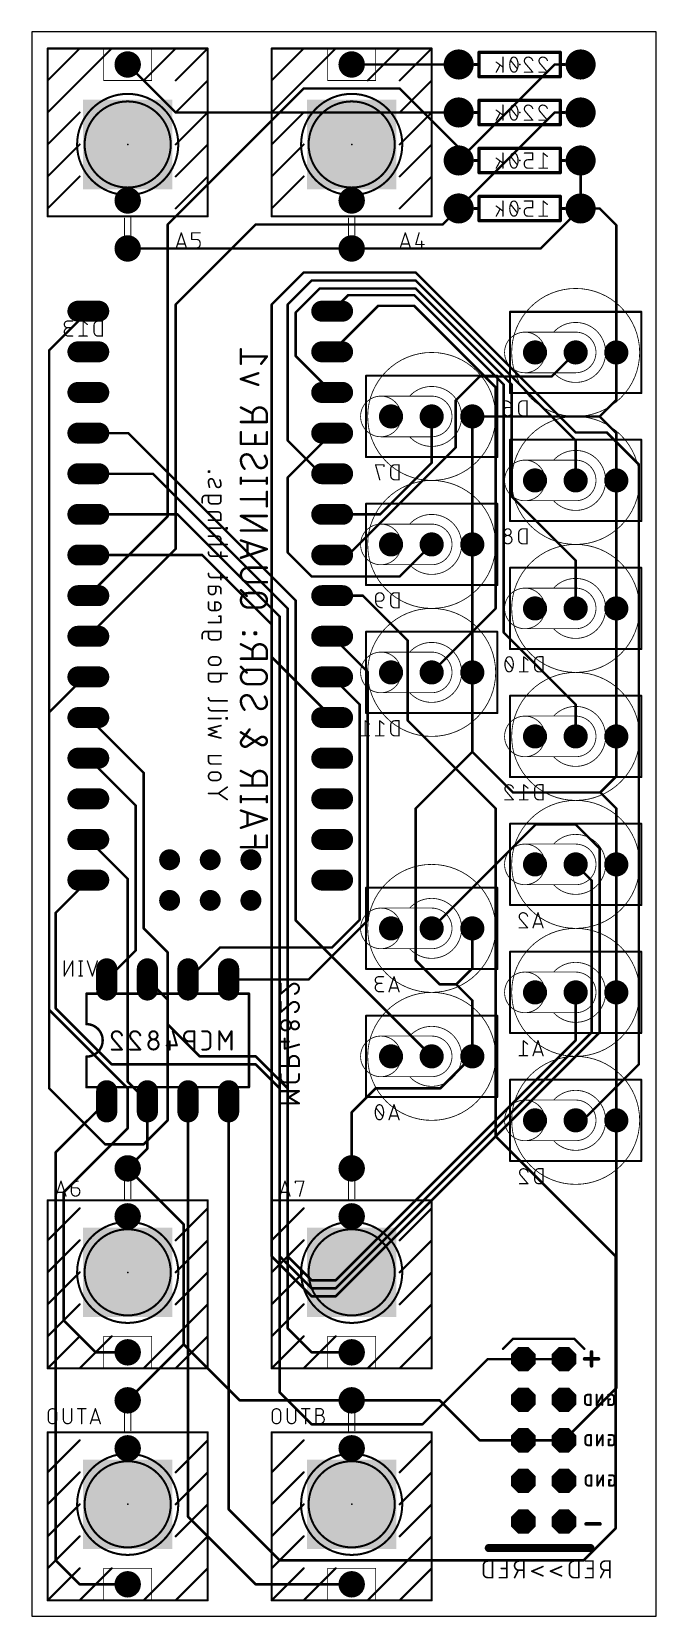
# Model space of a CAD drawing. Extents: x 0 to 39, y 0 to 99.
import ezdxf

# ---------------------------------------------------------------- set-up
doc = ezdxf.new("R2010")
doc.units = 0
for name, color, linetype in [('1', 12, 'CONTINUOUS'), ('16', 132, 'CONTINUOUS'), ('17', 110, 'CONTINUOUS'), ('20', 31, 'CONTINUOUS'), ('21', 253, 'CONTINUOUS'), ('22', 253, 'CONTINUOUS'), ('23', 53, 'CONTINUOUS'), ('24', 53, 'CONTINUOUS'), ('26', 253, 'CONTINUOUS'), ('28', 253, 'CONTINUOUS'), ('41', 12, 'CONTINUOUS'), ('51', 253, 'CONTINUOUS'), ('52', 253, 'CONTINUOUS')]:
    doc.layers.add(name, color=color, linetype=linetype)

# ---------------------------------------------------------------- blocks, each defined once
blk = doc.blocks.new('ROUNDP')
at = {"const_width": 0.5}
blk.add_lwpolyline([(0, -0.25, 1), (0, 0.25, 1), (0, -0.25)], format="xyb", dxfattribs=at)
blk = doc.blocks.new('RECT')
blk.add_solid([(-0.5, -0.5), (0.5, -0.5), (-0.5, 0.5), (0.5, 0.5)])
blk = doc.blocks.new('LONGP100')
at = {"const_width": 1}
blk.add_lwpolyline([(-0.5, 0), (0.5, 0)], dxfattribs=at)
at = {"const_width": 0.5}
for points in [[(-0.5, 0.25, 1), (-0.5, -0.25)], [(0.5, -0.25, 1), (0.5, 0.25)]]:
    blk.add_lwpolyline(points, format="xyb", dxfattribs=at)
blk = doc.blocks.new('OCTAGONP')
at = {"const_width": 0.5}
blk.add_lwpolyline([(-0.25, -0.1036), (-0.25, 0.1036), (-0.1036, 0.25), (0.1036, 0.25), (0.25, 0.1036), (0.25, -0.1036), (0.1036, -0.25), (-0.1036, -0.25), (-0.25, -0.1036), (-0.25, 0.1036)], dxfattribs=at)

msp = doc.modelspace()

# ---------------------------------------------------------------- linework, layer by layer
at = {"layer": '1', "const_width": 0.1524}
for points in [[(17, 95.5), (8.5, 87)], [(23, 95.5), (17, 95.5)], [(24, 94.5), (23, 95.5)], [(24, 94.5), (26.69, 91.81)], [(26.69, 91.81), (26.69, 91)], [(26.69, 88), (25.69, 87)], [(8.5, 87), (8.5, 68.76)], [(14, 87), (9, 82)], [(25.69, 87), (14, 87)], [(15, 82), (17, 84)], [(16, 82), (17.5, 83.5)], [(17, 84), (24, 84)], [(17.5, 83.5), (24, 83.5)], [(34, 74), (24, 84)], [(24, 83.5), (34, 73.5)], [(18, 83), (16.5, 81.5)], [(24, 83), (18, 83)], [(18.78, 81.58), (19.78, 82.58)], [(23.92, 82.58), (19.78, 82.58)], [(23.92, 82.58), (29.5, 77)], [(30, 77), (24, 83)], [(9, 82), (9, 66.72)], [(15, 59.96), (15, 82)], [(16, 73.5), (16, 82)], [(16.5, 81.5), (16.5, 78.78)], [(18.78, 79.04), (21.66, 81.92)], [(23.9, 81.92), (21.66, 81.92)], [(23.9, 81.92), (29, 76.82)], [(16.5, 78.78), (18.78, 76.5)], [(29, 63), (29, 76.82)], [(29.5, 61.5), (29.5, 77)], [(30, 70), (30, 77)], [(18.08, 71.42), (16, 73.5)], [(35.9478, 74), (34, 74)], [(34, 73.5), (34, 71)], [(37.9478, 72), (35.9478, 74)], [(18.78, 71.42), (18.08, 71.42)], [(37.9478, 72), (37.9478, 34.5)], [(34, 66), (30, 70)], [(3.54, 63.8), (8.5, 68.76)], [(3.54, 61.26), (9, 66.72)], [(34, 66), (34, 63)], [(18.78, 63.8), (20.7, 63.8)], [(20.7, 63.8), (23.5, 61)], [(25, 59), (29, 63)], [(34, 57), (29.5, 61.5)], [(18.78, 61.26), (21, 59.04)], [(23.5, 61), (23.5, 56)], [(18.78, 56.18), (15, 59.96)], [(3.3122, 58.72), (1.0922, 56.5)], [(3.54, 58.72), (3.3122, 58.72)], [(20.5, 57), (18.78, 58.72)], [(21, 59.04), (21, 43.5)], [(1.0922, 56.5), (1.0922, 37.9078)], [(20.5, 57), (20.5, 43.54)], [(34, 57), (34, 55)], [(3.54, 56.18), (7, 52.72)], [(23.5, 56), (29, 50.5)], [(3.54, 53.64), (6.5, 50.68)], [(7, 52.72), (7, 43)], [(6.5, 50.68), (6.5, 41.62)], [(29, 50.5), (29, 30)], [(1.5, 43.98), (3.54, 46.02)], [(1.5, 38), (1.5, 43.98)], [(20.5, 43.54), (18.77, 41.81)], [(7, 43), (8.5, 41.5)], [(21, 43.5), (17.31, 39.81)], [(4.69, 39.81), (6.5, 41.62)], [(9.77, 39.81), (11.77, 41.81)], [(18.77, 41.81), (11.77, 41.81)], [(8.5, 41.5), (8.5, 37)], [(17.31, 39.81), (12.31, 39.81)], [(1.0922, 37.9078), (6, 33)], [(5, 34.5), (1.5, 38)], [(8.5, 37), (10.5, 35)], [(10.5, 35), (14, 35)], [(14, 35), (16, 33)], [(25.54, 33), (27.54, 35)], [(14, 34.5), (5, 34.5)], [(15.5, 33), (14, 34.5)], [(37.9478, 34.5), (34.4478, 31)], [(6, 33), (6, 30.5)], [(15.5, 33), (15.5, 14)], [(16, 33), (16, 18)], [(21.5, 33), (20, 31.5)], [(21.5, 33), (25.54, 33)], [(4.69, 32.19), (1.5, 29)], [(7.23, 29.23), (7.23, 32.19)], [(9.77, 6.23), (9.77, 32.19)], [(12.31, 6.69), (12.31, 32.19)], [(20, 28), (20, 31.5)], [(34, 31), (34.4478, 31)], [(6, 30.5), (2, 26.5)], [(29, 30), (36.5, 22.5)], [(1.5, 29), (1.5, 3.5)], [(6, 28), (7.23, 29.23)], [(2, 26.5), (2, 18.5)], [(36.5, 5.5), (36.5, 22.5)], [(2, 18.5), (4, 16.5)], [(16, 18), (17.5, 16.5)], [(4, 16.5), (6, 16.5)], [(17.5, 16.5), (20, 16.5)], [(24.42, 12), (28.5, 16.08)], [(30.73, 16.08), (28.5, 16.08)], [(33.27, 16.08), (30.73, 16.08)], [(15.5, 14), (17.5, 12)], [(17.5, 12), (24.42, 12)], [(14, 2), (9.77, 6.23)], [(15.5, 3.5), (12.31, 6.69)], [(34.5, 3.5), (36.5, 5.5)], [(1.5, 3.5), (3, 2)], [(34.5, 3.5), (15.5, 3.5)], [(3, 2), (6, 2)], [(20, 2), (14, 2)]]:
    msp.add_lwpolyline(points, dxfattribs=at)
at = {"layer": '1', "const_width": 0.0762}
for points in [[(17, 95.5381, 1), (17, 95.4619)], [(17.0269, 95.4731, 1), (16.9731, 95.5269)], [(23.0269, 95.5269, 1), (22.9731, 95.4731)], [(23, 95.4619, 1), (23, 95.5381)], [(24.0269, 94.5269, 1), (23.9731, 94.4731)], [(23.9731, 94.4731, 1), (24.0269, 94.5269)], [(26.7281, 91.81, 1), (26.6519, 91.81)], [(26.6631, 91.7831, 1), (26.7169, 91.8369)], [(26.6519, 91, 1), (26.7281, 91)], [(26.7169, 87.9731, 1), (26.6631, 88.0269)], [(8.5381, 87, 1), (8.4619, 87)], [(8.4731, 87.0269, 1), (8.5269, 86.9731)], [(14, 87.0381, 1), (14, 86.9619)], [(14.0269, 86.9731, 1), (13.9731, 87.0269)], [(25.6631, 87.0269, 1), (25.7169, 86.9731)], [(25.69, 86.9619, 1), (25.69, 87.0381)], [(17, 84.0381, 1), (17, 83.9619)], [(17.0269, 83.9731, 1), (16.9731, 84.0269)], [(17.5, 83.5381, 1), (17.5, 83.4619)], [(17.5269, 83.4731, 1), (17.4731, 83.5269)], [(24.0269, 84.0269, 1), (23.9731, 83.9731)], [(24.0269, 83.5269, 1), (23.9731, 83.4731)], [(24, 83.9619, 1), (24, 84.0381)], [(24, 83.4619, 1), (24, 83.5381)], [(18, 83.0381, 1), (18, 82.9619)], [(18.0269, 82.9731, 1), (17.9731, 83.0269)], [(19.78, 82.6181, 1), (19.78, 82.5419)], [(19.8069, 82.5531, 1), (19.7531, 82.6069)], [(23.9469, 82.6069, 1), (23.8931, 82.5531)], [(23.92, 82.5419, 1), (23.92, 82.6181)], [(24.0269, 83.0269, 1), (23.9731, 82.9731)], [(24, 82.9619, 1), (24, 83.0381)], [(9.0381, 82, 1), (8.9619, 82)], [(8.9731, 82.0269, 1), (9.0269, 81.9731)], [(15.0381, 82, 1), (14.9619, 82)], [(14.9731, 82.0269, 1), (15.0269, 81.9731)], [(16.0381, 82, 1), (15.9619, 82)], [(15.9731, 82.0269, 1), (16.0269, 81.9731)], [(16.5381, 81.5, 1), (16.4619, 81.5)], [(16.4731, 81.5269, 1), (16.5269, 81.4731)], [(18.7531, 81.6069, 1), (18.8069, 81.5531)], [(21.66, 81.9581, 1), (21.66, 81.8819)], [(21.6869, 81.8931, 1), (21.6331, 81.9469)], [(23.9269, 81.9469, 1), (23.8731, 81.8931)], [(23.9, 81.8819, 1), (23.9, 81.9581)], [(16.4619, 78.78, 1), (16.5381, 78.78)], [(16.5269, 78.8069, 1), (16.4731, 78.7531)], [(18.7531, 79.0669, 1), (18.8069, 79.0131)], [(18.7531, 76.4731, 1), (18.8069, 76.5269)], [(29.0381, 76.82, 1), (28.9619, 76.82)], [(28.9731, 76.7931, 1), (29.0269, 76.8469)], [(29.5381, 77, 1), (29.4619, 77)], [(29.4731, 76.9731, 1), (29.5269, 77.0269)], [(30.0381, 77, 1), (29.9619, 77)], [(29.9731, 76.9731, 1), (30.0269, 77.0269)], [(15.9619, 73.5, 1), (16.0381, 73.5)], [(16.0269, 73.5269, 1), (15.9731, 73.4731)], [(34, 74.0381, 1), (34, 73.9619)], [(34.0381, 73.5, 1), (33.9619, 73.5)], [(33.9731, 73.9731, 1), (34.0269, 74.0269)], [(33.9731, 73.4731, 1), (34.0269, 73.5269)], [(35.9747, 74.0269, 1), (35.9209, 73.9731)], [(35.9478, 73.9619, 1), (35.9478, 74.0381)], [(18.08, 71.4581, 1), (18.08, 71.3819)], [(18.0531, 71.3931, 1), (18.1069, 71.4469)], [(18.78, 71.3819, 1), (18.78, 71.4581)], [(37.9859, 72, 1), (37.9097, 72)], [(37.9209, 71.9731, 1), (37.9747, 72.0269)], [(33.9619, 71, 1), (34.0381, 71)], [(29.9619, 70, 1), (30.0381, 70)], [(30.0269, 70.0269, 1), (29.9731, 69.9731)], [(8.4619, 68.76, 1), (8.5381, 68.76)], [(8.5269, 68.7331, 1), (8.4731, 68.7869)], [(8.9619, 66.72, 1), (9.0381, 66.72)], [(9.0269, 66.6931, 1), (8.9731, 66.7469)], [(34.0381, 66, 1), (33.9619, 66)], [(33.9731, 65.9731, 1), (34.0269, 66.0269)], [(3.5131, 63.8269, 1), (3.5669, 63.7731)], [(18.78, 63.8381, 1), (18.78, 63.7619)], [(20.7269, 63.8269, 1), (20.6731, 63.7731)], [(20.7, 63.7619, 1), (20.7, 63.8381)], [(28.9619, 63, 1), (29.0381, 63)], [(29.0269, 62.9731, 1), (28.9731, 63.0269)], [(33.9619, 63, 1), (34.0381, 63)], [(29.4619, 61.5, 1), (29.5381, 61.5)], [(29.5269, 61.5269, 1), (29.4731, 61.4731)], [(3.5131, 61.2869, 1), (3.5669, 61.2331)], [(18.8069, 61.2869, 1), (18.7531, 61.2331)], [(23.5381, 61, 1), (23.4619, 61)], [(23.4731, 60.9731, 1), (23.5269, 61.0269)], [(14.9619, 59.96, 1), (15.0381, 59.96)], [(15.0269, 59.9869, 1), (14.9731, 59.9331)], [(3.3122, 58.7581, 1), (3.3122, 58.6819)], [(3.3391, 58.6931, 1), (3.2853, 58.7469)], [(3.54, 58.6819, 1), (3.54, 58.7581)], [(18.8069, 58.7469, 1), (18.7531, 58.6931)], [(21.0381, 59.04, 1), (20.9619, 59.04)], [(20.9731, 59.0131, 1), (21.0269, 59.0669)], [(24.9731, 59.0269, 1), (25.0269, 58.9731)], [(1.1303, 56.5, 1), (1.0541, 56.5)], [(1.0653, 56.5269, 1), (1.1191, 56.4731)], [(20.5381, 57, 1), (20.4619, 57)], [(20.4731, 56.9731, 1), (20.5269, 57.0269)], [(34.0381, 57, 1), (33.9619, 57)], [(33.9731, 56.9731, 1), (34.0269, 57.0269)], [(3.5669, 56.2069, 1), (3.5131, 56.1531)], [(18.7531, 56.1531, 1), (18.8069, 56.2069)], [(23.4619, 56, 1), (23.5381, 56)], [(23.5269, 56.0269, 1), (23.4731, 55.9731)], [(33.9619, 55, 1), (34.0381, 55)], [(3.5669, 53.6669, 1), (3.5131, 53.6131)], [(7.0381, 52.72, 1), (6.9619, 52.72)], [(6.9731, 52.6931, 1), (7.0269, 52.7469)], [(6.5381, 50.68, 1), (6.4619, 50.68)], [(6.4731, 50.6531, 1), (6.5269, 50.7069)], [(29.0381, 50.5, 1), (28.9619, 50.5)], [(28.9731, 50.4731, 1), (29.0269, 50.5269)], [(3.5669, 45.9931, 1), (3.5131, 46.0469)], [(1.5381, 43.98, 1), (1.4619, 43.98)], [(1.4731, 44.0069, 1), (1.5269, 43.9531)], [(20.5269, 43.5131, 1), (20.4731, 43.5669)], [(6.9619, 43, 1), (7.0381, 43)], [(7.0269, 43.0269, 1), (6.9731, 42.9731)], [(20.4619, 43.54, 1), (20.5381, 43.54)], [(20.9619, 43.5, 1), (21.0381, 43.5)], [(21.0269, 43.4731, 1), (20.9731, 43.5269)], [(6.4619, 41.62, 1), (6.5381, 41.62)], [(6.5269, 41.5931, 1), (6.4731, 41.6469)], [(11.77, 41.8481, 1), (11.77, 41.7719)], [(11.7969, 41.7831, 1), (11.7431, 41.8369)], [(18.7431, 41.8369, 1), (18.7969, 41.7831)], [(18.77, 41.7719, 1), (18.77, 41.8481)], [(8.5381, 41.5, 1), (8.4619, 41.5)], [(8.4731, 41.4731, 1), (8.5269, 41.5269)], [(4.6631, 39.8369, 1), (4.7169, 39.7831)], [(9.7431, 39.8369, 1), (9.7969, 39.7831)], [(12.31, 39.8481, 1), (12.31, 39.7719)], [(17.2831, 39.8369, 1), (17.3369, 39.7831)], [(17.31, 39.7719, 1), (17.31, 39.8481)], [(1.0541, 37.9078, 1), (1.1303, 37.9078)], [(1.1191, 37.9347, 1), (1.0653, 37.8809)], [(1.4619, 38, 1), (1.5381, 38)], [(1.5269, 38.0269, 1), (1.4731, 37.9731)], [(8.4619, 37, 1), (8.5381, 37)], [(8.5269, 37.0269, 1), (8.4731, 36.9731)], [(10.5, 35.0381, 1), (10.5, 34.9619)], [(10.4731, 34.9731, 1), (10.5269, 35.0269)], [(14.0269, 35.0269, 1), (13.9731, 34.9731)], [(14, 34.9619, 1), (14, 35.0381)], [(27.5669, 34.9731, 1), (27.5131, 35.0269)], [(5, 34.5381, 1), (5, 34.4619)], [(4.9731, 34.4731, 1), (5.0269, 34.5269)], [(14.0269, 34.5269, 1), (13.9731, 34.4731)], [(14, 34.4619, 1), (14, 34.5381)], [(37.9097, 34.5, 1), (37.9859, 34.5)], [(37.9747, 34.4731, 1), (37.9209, 34.5269)], [(6.0381, 33, 1), (5.9619, 33)], [(5.9731, 32.9731, 1), (6.0269, 33.0269)], [(15.5381, 33, 1), (15.4619, 33)], [(15.4731, 32.9731, 1), (15.5269, 33.0269)], [(16.0381, 33, 1), (15.9619, 33)], [(15.9731, 32.9731, 1), (16.0269, 33.0269)], [(21.5, 33.0381, 1), (21.5, 32.9619)], [(21.5269, 32.9731, 1), (21.4731, 33.0269)], [(25.5131, 33.0269, 1), (25.5669, 32.9731)], [(25.54, 32.9619, 1), (25.54, 33.0381)], [(4.7169, 32.1631, 1), (4.6631, 32.2169)], [(7.2681, 32.19, 1), (7.1919, 32.19)], [(9.8081, 32.19, 1), (9.7319, 32.19)], [(12.3481, 32.19, 1), (12.2719, 32.19)], [(20.0381, 31.5, 1), (19.9619, 31.5)], [(19.9731, 31.5269, 1), (20.0269, 31.4731)], [(34, 31.0381, 1), (34, 30.9619)], [(34.4209, 31.0269, 1), (34.4747, 30.9731)], [(34.4478, 30.9619, 1), (34.4478, 31.0381)], [(5.9619, 30.5, 1), (6.0381, 30.5)], [(6.0269, 30.4731, 1), (5.9731, 30.5269)], [(28.9619, 30, 1), (29.0381, 30)], [(29.0269, 30.0269, 1), (28.9731, 29.9731)], [(1.5381, 29, 1), (1.4619, 29)], [(1.4731, 29.0269, 1), (1.5269, 28.9731)], [(7.1919, 29.23, 1), (7.2681, 29.23)], [(7.2569, 29.2031, 1), (7.2031, 29.2569)], [(5.9731, 28.0269, 1), (6.0269, 27.9731)], [(19.9619, 28, 1), (20.0381, 28)], [(2.0381, 26.5, 1), (1.9619, 26.5)], [(1.9731, 26.5269, 1), (2.0269, 26.4731)], [(36.5381, 22.5, 1), (36.4619, 22.5)], [(36.4731, 22.4731, 1), (36.5269, 22.5269)], [(1.9619, 18.5, 1), (2.0381, 18.5)], [(2.0269, 18.5269, 1), (1.9731, 18.4731)], [(15.9619, 18, 1), (16.0381, 18)], [(16.0269, 18.0269, 1), (15.9731, 17.9731)], [(4, 16.5381, 1), (4, 16.4619)], [(3.9731, 16.4731, 1), (4.0269, 16.5269)], [(6, 16.4619, 1), (6, 16.5381)], [(17.5, 16.5381, 1), (17.5, 16.4619)], [(17.4731, 16.4731, 1), (17.5269, 16.5269)], [(20, 16.4619, 1), (20, 16.5381)], [(28.5, 16.1181, 1), (28.5, 16.0419)], [(28.5269, 16.0531, 1), (28.4731, 16.1069)], [(30.73, 16.1181, 1), (30.73, 16.0419)], [(30.73, 16.0419, 1), (30.73, 16.1181)], [(33.27, 16.0419, 1), (33.27, 16.1181)], [(15.4619, 14, 1), (15.5381, 14)], [(15.5269, 14.0269, 1), (15.4731, 13.9731)], [(17.5, 12.0381, 1), (17.5, 11.9619)], [(17.4731, 11.9731, 1), (17.5269, 12.0269)], [(24.3931, 12.0269, 1), (24.4469, 11.9731)], [(24.42, 11.9619, 1), (24.42, 12.0381)], [(9.7319, 6.23, 1), (9.8081, 6.23)], [(9.7969, 6.2569, 1), (9.7431, 6.2031)], [(12.2719, 6.69, 1), (12.3481, 6.69)], [(12.3369, 6.7169, 1), (12.2831, 6.6631)], [(36.4619, 5.5, 1), (36.5381, 5.5)], [(36.5269, 5.4731, 1), (36.4731, 5.5269)], [(1.4619, 3.5, 1), (1.5381, 3.5)], [(1.5269, 3.5269, 1), (1.4731, 3.4731)], [(15.5, 3.5381, 1), (15.5, 3.4619)], [(15.4731, 3.4731, 1), (15.5269, 3.5269)], [(34.4731, 3.5269, 1), (34.5269, 3.4731)], [(34.5, 3.4619, 1), (34.5, 3.5381)], [(3, 2.0381, 1), (3, 1.9619)], [(2.9731, 1.9731, 1), (3.0269, 2.0269)], [(6, 1.9619, 1), (6, 2.0381)], [(14, 2.0381, 1), (14, 1.9619)], [(13.9731, 1.9731, 1), (14.0269, 2.0269)], [(20, 1.9619, 1), (20, 2.0381)]]:
    msp.add_lwpolyline(points, format="xyb", dxfattribs=at)
at = {"layer": '16', "const_width": 0.1524}
for points in [[(6, 97), (9, 94)], [(20, 97), (26.69, 97)], [(26.69, 91), (32.69, 97)], [(32.69, 97), (34.31, 97)], [(9, 94), (26.69, 94)], [(26.69, 88), (32.69, 94)], [(32.69, 94), (34.31, 94)], [(34.31, 88), (34.31, 91)], [(31.81, 85.5), (34.31, 88)], [(34.31, 88), (35.5, 88)], [(35.5, 88), (36.54, 86.96)], [(36.54, 86.96), (36.54, 79)], [(6, 85.5), (20, 85.5)], [(20, 85.5), (31.81, 85.5)], [(1.0922, 79.1322), (3.54, 81.58)], [(1.0922, 79.1322), (1.0922, 33)], [(32.5, 77.5), (34, 79)], [(36.54, 79), (36.54, 76.04)], [(26.5, 76), (28, 77.5)], [(28, 77.5), (32.5, 77.5)], [(26.5, 73.06), (26.5, 76)], [(36.54, 76.04), (35.5, 75)], [(25, 75), (25, 72.1)], [(27.54, 75), (27.54, 67)], [(35.5, 75), (27.54, 75)], [(36.54, 73.96), (35.5, 75)], [(6.04, 73.96), (3.54, 73.96)], [(16.5, 63.5), (6.04, 73.96)], [(16, 71.18), (18.78, 73.96)], [(36.54, 71), (36.54, 73.96)], [(26.5, 73.06), (19.78, 66.34)], [(3.54, 71.42), (7.58, 71.42)], [(7.58, 71.42), (16, 63)], [(25, 72.1), (21.78, 68.88)], [(16, 66.5), (16, 71.18)], [(36.54, 63), (36.54, 71)], [(3.54, 68.88), (9.12, 68.88)], [(9.12, 68.88), (15.5, 62.5)], [(18.78, 68.88), (21.78, 68.88)], [(3.54, 66.34), (10.66, 66.34)], [(10.66, 66.34), (15, 62)], [(17.5, 65), (16, 66.5)], [(18.78, 66.34), (19.78, 66.34)], [(25, 67), (23, 65)], [(27.54, 67), (27.54, 59)], [(23, 65), (17.5, 65)], [(16.5, 43.5), (16.5, 63.5)], [(15.5, 62.5), (15.5, 22.5)], [(16, 63), (16, 22.5)], [(36.54, 55), (36.54, 63)], [(15, 62), (15, 22.5)], [(27.54, 59), (27.54, 54.04)], [(36.54, 55), (36.54, 52.5)], [(27.54, 54.04), (24, 50.5)], [(27.54, 54.04), (30.08, 51.5)], [(36.54, 52.5), (35.54, 51.5)], [(30.08, 51.5), (35.54, 51.5)], [(35.54, 51.5), (36.54, 50.5)], [(24, 50.5), (24, 41)], [(36.54, 50.5), (36.54, 47)], [(31.5, 49.5), (25, 43)], [(34, 49.5), (31.5, 49.5)], [(35.5, 48), (34, 49.5)], [(3.54, 48.56), (6, 46.1)], [(35.5, 36.5), (35.5, 48)], [(35, 46), (34, 47)], [(36.54, 47), (36.54, 39)], [(6, 46.1), (6, 33.42)], [(35, 36.5), (35, 46)], [(25, 35), (16.5, 43.5)], [(27.54, 40.5), (27.54, 43)], [(24, 41), (25.5, 39.5)], [(7.23, 39.81), (8.5, 38.54)], [(27.54, 40.5), (26.54, 39.5)], [(25.5, 39.5), (26.54, 39.5)], [(26.54, 39.5), (27.54, 38.5)], [(34, 36), (34, 39)], [(36.54, 31), (36.54, 39)], [(8.5, 31), (8.5, 38.54)], [(27.54, 35), (27.54, 38.5)], [(19, 20.5), (35, 36.5)], [(19, 20), (35.5, 36.5)], [(34, 36), (19, 21)], [(1.0922, 33), (4.5922, 29.5)], [(6, 33.42), (7.23, 32.19)], [(7, 29.5), (8.5, 31)], [(36.54, 14.27), (36.54, 31)], [(4.5922, 29.5), (7, 29.5)], [(6, 28), (9.5, 24.5)], [(9.5, 24.5), (9.5, 17)], [(15, 22.5), (17.5, 20)], [(15.5, 22.5), (17.5, 20.5)], [(16, 22.5), (17.5, 21)], [(17.5, 21), (19, 21)], [(17.5, 20.5), (19, 20.5)], [(17.5, 20), (19, 20)], [(6, 13.5), (9.5, 17)], [(9.5, 17), (13, 13.5)], [(33.27, 11), (36.54, 14.27)], [(13, 13.5), (20, 13.5)], [(20, 13.5), (25.5, 13.5)], [(28, 11), (25.5, 13.5)], [(28, 11), (30.73, 11)], [(33.27, 11), (30.73, 11)]]:
    msp.add_lwpolyline(points, dxfattribs=at)
at = {"layer": '16', "const_width": 0.0762}
for points in [[(6.0269, 97.0269, 1), (5.9731, 96.9731)], [(20, 97.0381, 1), (20, 96.9619)], [(26.69, 96.9619, 1), (26.69, 97.0381)], [(32.69, 97.0381, 1), (32.69, 96.9619)], [(32.7169, 96.9731, 1), (32.6631, 97.0269)], [(34.31, 96.9619, 1), (34.31, 97.0381)], [(9, 94.0381, 1), (9, 93.9619)], [(8.9731, 93.9731, 1), (9.0269, 94.0269)], [(26.69, 93.9619, 1), (26.69, 94.0381)], [(32.69, 94.0381, 1), (32.69, 93.9619)], [(32.7169, 93.9731, 1), (32.6631, 94.0269)], [(34.31, 93.9619, 1), (34.31, 94.0381)], [(26.6631, 91.0269, 1), (26.7169, 90.9731)], [(34.3481, 91, 1), (34.2719, 91)], [(26.6631, 88.0269, 1), (26.7169, 87.9731)], [(34.31, 88.0381, 1), (34.31, 87.9619)], [(34.2719, 88, 1), (34.3481, 88)], [(34.3369, 87.9731, 1), (34.2831, 88.0269)], [(35.5269, 88.0269, 1), (35.4731, 87.9731)], [(35.5, 87.9619, 1), (35.5, 88.0381)], [(36.5781, 86.96, 1), (36.5019, 86.96)], [(36.5131, 86.9331, 1), (36.5669, 86.9869)], [(6, 85.5381, 1), (6, 85.4619)], [(20, 85.5381, 1), (20, 85.4619)], [(20, 85.4619, 1), (20, 85.5381)], [(31.7831, 85.5269, 1), (31.8369, 85.4731)], [(31.81, 85.4619, 1), (31.81, 85.5381)], [(3.5669, 81.5531, 1), (3.5131, 81.6069)], [(1.1303, 79.1322, 1), (1.0541, 79.1322)], [(1.0653, 79.1591, 1), (1.1191, 79.1053)], [(34.0269, 78.9731, 1), (33.9731, 79.0269)], [(36.5781, 79, 1), (36.5019, 79)], [(36.5019, 79, 1), (36.5781, 79)], [(28, 77.5381, 1), (28, 77.4619)], [(28.0269, 77.4731, 1), (27.9731, 77.5269)], [(32.4731, 77.5269, 1), (32.5269, 77.4731)], [(32.5, 77.4619, 1), (32.5, 77.5381)], [(26.5381, 76, 1), (26.4619, 76)], [(26.4731, 76.0269, 1), (26.5269, 75.9731)], [(36.5019, 76.04, 1), (36.5781, 76.04)], [(36.5669, 76.0131, 1), (36.5131, 76.0669)], [(25.0381, 75, 1), (24.9619, 75)], [(27.5781, 75, 1), (27.5019, 75)], [(27.54, 75.0381, 1), (27.54, 74.9619)], [(35.5269, 75.0269, 1), (35.4731, 74.9731)], [(35.4731, 75.0269, 1), (35.5269, 74.9731)], [(35.5, 74.9619, 1), (35.5, 75.0381)], [(3.54, 73.9981, 1), (3.54, 73.9219)], [(6.0669, 73.9869, 1), (6.0131, 73.9331)], [(6.04, 73.9219, 1), (6.04, 73.9981)], [(18.8069, 73.9331, 1), (18.7531, 73.9869)], [(36.5781, 73.96, 1), (36.5019, 73.96)], [(36.5131, 73.9331, 1), (36.5669, 73.9869)], [(26.4619, 73.06, 1), (26.5381, 73.06)], [(26.5269, 73.0331, 1), (26.4731, 73.0869)], [(3.54, 71.4581, 1), (3.54, 71.3819)], [(7.6069, 71.4469, 1), (7.5531, 71.3931)], [(7.58, 71.3819, 1), (7.58, 71.4581)], [(24.9619, 72.1, 1), (25.0381, 72.1)], [(25.0269, 72.0731, 1), (24.9731, 72.1269)], [(16.0381, 71.18, 1), (15.9619, 71.18)], [(15.9731, 71.2069, 1), (16.0269, 71.1531)], [(36.5781, 71, 1), (36.5019, 71)], [(36.5019, 71, 1), (36.5781, 71)], [(3.54, 68.9181, 1), (3.54, 68.8419)], [(9.1469, 68.9069, 1), (9.0931, 68.8531)], [(9.12, 68.8419, 1), (9.12, 68.9181)], [(18.78, 68.9181, 1), (18.78, 68.8419)], [(21.7531, 68.9069, 1), (21.8069, 68.8531)], [(21.78, 68.8419, 1), (21.78, 68.9181)], [(3.54, 66.3781, 1), (3.54, 66.3019)], [(10.6869, 66.3669, 1), (10.6331, 66.3131)], [(10.66, 66.3019, 1), (10.66, 66.3781)], [(15.9619, 66.5, 1), (16.0381, 66.5)], [(16.0269, 66.5269, 1), (15.9731, 66.4731)], [(18.78, 66.3781, 1), (18.78, 66.3019)], [(19.7531, 66.3669, 1), (19.8069, 66.3131)], [(19.78, 66.3019, 1), (19.78, 66.3781)], [(25.0269, 66.9731, 1), (24.9731, 67.0269)], [(27.5781, 67, 1), (27.5019, 67)], [(27.5019, 67, 1), (27.5781, 67)], [(17.5, 65.0381, 1), (17.5, 64.9619)], [(17.4731, 64.9731, 1), (17.5269, 65.0269)], [(22.9731, 65.0269, 1), (23.0269, 64.9731)], [(23, 64.9619, 1), (23, 65.0381)], [(16.5381, 63.5, 1), (16.4619, 63.5)], [(16.4731, 63.4731, 1), (16.5269, 63.5269)], [(15.5381, 62.5, 1), (15.4619, 62.5)], [(15.4731, 62.4731, 1), (15.5269, 62.5269)], [(16.0381, 63, 1), (15.9619, 63)], [(15.9731, 62.9731, 1), (16.0269, 63.0269)], [(36.5781, 63, 1), (36.5019, 63)], [(36.5019, 63, 1), (36.5781, 63)], [(15.0381, 62, 1), (14.9619, 62)], [(14.9731, 61.9731, 1), (15.0269, 62.0269)], [(27.5781, 59, 1), (27.5019, 59)], [(27.5019, 59, 1), (27.5781, 59)], [(36.5781, 55, 1), (36.5019, 55)], [(36.5019, 55, 1), (36.5781, 55)], [(27.5019, 54.04, 1), (27.5781, 54.04)], [(27.5669, 54.0669, 1), (27.5131, 54.0131)], [(27.5669, 54.0131, 1), (27.5131, 54.0669)], [(36.5019, 52.5, 1), (36.5781, 52.5)], [(36.5669, 52.4731, 1), (36.5131, 52.5269)], [(30.08, 51.5381, 1), (30.08, 51.4619)], [(30.0531, 51.4731, 1), (30.1069, 51.5269)], [(35.5669, 51.5269, 1), (35.5131, 51.4731)], [(35.5131, 51.5269, 1), (35.5669, 51.4731)], [(35.54, 51.4619, 1), (35.54, 51.5381)], [(24.0381, 50.5, 1), (23.9619, 50.5)], [(23.9731, 50.5269, 1), (24.0269, 50.4731)], [(36.5781, 50.5, 1), (36.5019, 50.5)], [(36.5131, 50.4731, 1), (36.5669, 50.5269)], [(31.5, 49.5381, 1), (31.5, 49.4619)], [(31.5269, 49.4731, 1), (31.4731, 49.5269)], [(34.0269, 49.5269, 1), (33.9731, 49.4731)], [(34, 49.4619, 1), (34, 49.5381)], [(3.5669, 48.5869, 1), (3.5131, 48.5331)], [(35.5381, 48, 1), (35.4619, 48)], [(35.4731, 47.9731, 1), (35.5269, 48.0269)], [(34.0269, 47.0269, 1), (33.9731, 46.9731)], [(36.5781, 47, 1), (36.5019, 47)], [(36.5019, 47, 1), (36.5781, 47)], [(6.0381, 46.1, 1), (5.9619, 46.1)], [(5.9731, 46.0731, 1), (6.0269, 46.1269)], [(35.0381, 46, 1), (34.9619, 46)], [(34.9731, 45.9731, 1), (35.0269, 46.0269)], [(16.4619, 43.5, 1), (16.5381, 43.5)], [(16.5269, 43.5269, 1), (16.4731, 43.4731)], [(24.9731, 43.0269, 1), (25.0269, 42.9731)], [(27.5781, 43, 1), (27.5019, 43)], [(23.9619, 41, 1), (24.0381, 41)], [(24.0269, 41.0269, 1), (23.9731, 40.9731)], [(7.2569, 39.8369, 1), (7.2031, 39.7831)], [(27.5019, 40.5, 1), (27.5781, 40.5)], [(27.5669, 40.4731, 1), (27.5131, 40.5269)], [(25.5, 39.5381, 1), (25.5, 39.4619)], [(25.4731, 39.4731, 1), (25.5269, 39.5269)], [(26.5669, 39.5269, 1), (26.5131, 39.4731)], [(26.5131, 39.5269, 1), (26.5669, 39.4731)], [(26.54, 39.4619, 1), (26.54, 39.5381)], [(34.0381, 39, 1), (33.9619, 39)], [(36.5781, 39, 1), (36.5019, 39)], [(36.5019, 39, 1), (36.5781, 39)], [(8.5381, 38.54, 1), (8.4619, 38.54)], [(8.4731, 38.5131, 1), (8.5269, 38.5669)], [(27.5781, 38.5, 1), (27.5019, 38.5)], [(27.5131, 38.4731, 1), (27.5669, 38.5269)], [(33.9619, 36, 1), (34.0381, 36)], [(34.0269, 35.9731, 1), (33.9731, 36.0269)], [(34.9619, 36.5, 1), (35.0381, 36.5)], [(35.0269, 36.4731, 1), (34.9731, 36.5269)], [(35.4619, 36.5, 1), (35.5381, 36.5)], [(35.5269, 36.4731, 1), (35.4731, 36.5269)], [(24.9731, 34.9731, 1), (25.0269, 35.0269)], [(27.5019, 35, 1), (27.5781, 35)], [(1.0541, 33, 1), (1.1303, 33)], [(1.1191, 33.0269, 1), (1.0653, 32.9731)], [(5.9619, 33.42, 1), (6.0381, 33.42)], [(6.0269, 33.4469, 1), (5.9731, 33.3931)], [(7.2031, 32.1631, 1), (7.2569, 32.2169)], [(8.4619, 31, 1), (8.5381, 31)], [(8.5269, 30.9731, 1), (8.4731, 31.0269)], [(36.5781, 31, 1), (36.5019, 31)], [(36.5019, 31, 1), (36.5781, 31)], [(4.5922, 29.5381, 1), (4.5922, 29.4619)], [(4.5653, 29.4731, 1), (4.6191, 29.5269)], [(6.9731, 29.5269, 1), (7.0269, 29.4731)], [(7, 29.4619, 1), (7, 29.5381)], [(6.0269, 28.0269, 1), (5.9731, 27.9731)], [(9.5381, 24.5, 1), (9.4619, 24.5)], [(9.4731, 24.4731, 1), (9.5269, 24.5269)], [(14.9619, 22.5, 1), (15.0381, 22.5)], [(15.0269, 22.5269, 1), (14.9731, 22.4731)], [(15.4619, 22.5, 1), (15.5381, 22.5)], [(15.5269, 22.5269, 1), (15.4731, 22.4731)], [(15.9619, 22.5, 1), (16.0381, 22.5)], [(16.0269, 22.5269, 1), (15.9731, 22.4731)], [(17.5, 21.0381, 1), (17.5, 20.9619)], [(17.4731, 20.9731, 1), (17.5269, 21.0269)], [(18.9731, 21.0269, 1), (19.0269, 20.9731)], [(19, 20.9619, 1), (19, 21.0381)], [(17.5, 20.5381, 1), (17.5, 20.4619)], [(17.5, 20.0381, 1), (17.5, 19.9619)], [(17.4731, 20.4731, 1), (17.5269, 20.5269)], [(17.4731, 19.9731, 1), (17.5269, 20.0269)], [(18.9731, 20.5269, 1), (19.0269, 20.4731)], [(18.9731, 20.0269, 1), (19.0269, 19.9731)], [(19, 20.4619, 1), (19, 20.5381)], [(19, 19.9619, 1), (19, 20.0381)], [(9.4619, 17, 1), (9.5381, 17)], [(9.5269, 17.0269, 1), (9.4731, 16.9731)], [(9.5269, 16.9731, 1), (9.4731, 17.0269)], [(36.5019, 14.27, 1), (36.5781, 14.27)], [(36.5669, 14.2431, 1), (36.5131, 14.2969)], [(5.9731, 13.5269, 1), (6.0269, 13.4731)], [(13, 13.5381, 1), (13, 13.4619)], [(12.9731, 13.4731, 1), (13.0269, 13.5269)], [(20, 13.5381, 1), (20, 13.4619)], [(20, 13.4619, 1), (20, 13.5381)], [(25.5269, 13.5269, 1), (25.4731, 13.4731)], [(25.5, 13.4619, 1), (25.5, 13.5381)], [(28, 11.0381, 1), (28, 10.9619)], [(27.9731, 10.9731, 1), (28.0269, 11.0269)], [(30.73, 11.0381, 1), (30.73, 10.9619)], [(30.73, 10.9619, 1), (30.73, 11.0381)], [(33.2431, 11.0269, 1), (33.2969, 10.9731)], [(33.27, 10.9619, 1), (33.27, 11.0381)]]:
    msp.add_lwpolyline(points, format="xyb", dxfattribs=at)
at = {"layer": '20'}
for p, q in [((39.04, 99.05), (0, 99.05)), ((0, 99.05), (0, 0)), ((39.04, 0), (39.04, 99.05)), ((0, 0), (39.04, 0))]:
    msp.add_line(p, q, dxfattribs=at)
at = {"layer": '21'}
for points, const_width in [([(1, 98.0318, 1), (1, 97.9682)], 0.0635), ([(1.0317, 98, 1), (0.9683, 98)], 0.0635), ([(3, 98.0318, 1), (3, 97.9682)], 0.0635), ([(3.0225, 97.9775, 1), (2.9775, 98.0225)], 0.0635), ([(3, 97.9682, 1), (3, 98.0318)], 0.0635), ([(5, 98.0318, 1), (5, 97.9682)], 0.0635), ([(5.0225, 97.9775, 1), (4.9775, 98.0225)], 0.0635), ([(5, 97.9682, 1), (5, 98.0318)], 0.0635), ([(9, 98.0318, 1), (9, 97.9682)], 0.0635), ([(9.0225, 97.9775, 1), (8.9775, 98.0225)], 0.0635), ([(9, 97.9682, 1), (9, 98.0318)], 0.0635), ([(11.0318, 98, 1), (10.9682, 98)], 0.0635), ([(11.0225, 97.9775, 1), (10.9775, 98.0225)], 0.0635), ([(11, 97.9682, 1), (11, 98.0318)], 0.0635), ([(15.0318, 98, 1), (14.9682, 98)], 0.0635), ([(15, 98.0318, 1), (15, 97.9682)], 0.0635), ([(17, 98.0318, 1), (17, 97.9682)], 0.0635), ([(17.0225, 97.9775, 1), (16.9775, 98.0225)], 0.0635), ([(17, 97.9682, 1), (17, 98.0318)], 0.0635), ([(19, 98.0318, 1), (19, 97.9682)], 0.0635), ([(19.0225, 97.9775, 1), (18.9775, 98.0225)], 0.0635), ([(19, 97.9682, 1), (19, 98.0318)], 0.0635), ([(23, 98.0318, 1), (23, 97.9682)], 0.0635), ([(23.0225, 97.9775, 1), (22.9775, 98.0225)], 0.0635), ([(23, 97.9682, 1), (23, 98.0318)], 0.0635), ([(25.0317, 98, 1), (24.9683, 98)], 0.0635), ([(25.0225, 97.9775, 1), (24.9775, 98.0225)], 0.0635), ([(25, 97.9682, 1), (25, 98.0318)], 0.0635), ([(27.706, 97.0508, 1), (27.706, 96.9492)], 0.1016), ([(28.0108, 97.762, 1), (27.9092, 97.762)], 0.1016), ([(27.96, 97.8128, 1), (27.96, 97.7112)], 0.1016), ([(28.0108, 97, 1), (27.9092, 97)], 0.1016), ([(27.96, 96.9492, 1), (27.96, 97.0508)], 0.1016), ([(33.0908, 97.762, 1), (32.9892, 97.762)], 0.1016), ([(33.0908, 97, 1), (32.9892, 97)], 0.1016), ([(33.04, 97.0508, 1), (33.04, 96.9492)], 0.1016), ([(33.04, 97.7112, 1), (33.04, 97.8128)], 0.1016), ([(33.294, 96.9492, 1), (33.294, 97.0508)], 0.1016), ([(27.9092, 97, 1), (28.0108, 97)], 0.1016), ([(27.96, 96.2888, 1), (27.96, 96.1872)], 0.1016), ([(27.9092, 96.238, 1), (28.0108, 96.238)], 0.1016), ([(32.9892, 97, 1), (33.0908, 97)], 0.1016), ([(32.9892, 96.238, 1), (33.0908, 96.238)], 0.1016), ([(33.04, 96.1872, 1), (33.04, 96.2888)], 0.1016), ([(0.9775, 96.0225, 1), (1.0225, 95.9775)], 0.0635), ([(1.0317, 96, 1), (0.9683, 96)], 0.0635), ([(0.9683, 96, 1), (1.0317, 96)], 0.0635), ([(6.9775, 96.0225, 1), (7.0225, 95.9775)], 0.0635), ([(8.9775, 96.0225, 1), (9.0225, 95.9775)], 0.0635), ([(11.0318, 96, 1), (10.9682, 96)], 0.0635), ([(10.9682, 96, 1), (11.0318, 96)], 0.0635), ([(11.0225, 95.9775, 1), (10.9775, 96.0225)], 0.0635), ([(15.0318, 96, 1), (14.9682, 96)], 0.0635), ([(14.9775, 96.0225, 1), (15.0225, 95.9775)], 0.0635), ([(14.9682, 96, 1), (15.0318, 96)], 0.0635), ([(20.9775, 96.0225, 1), (21.0225, 95.9775)], 0.0635), ([(22.9775, 96.0225, 1), (23.0225, 95.9775)], 0.0635), ([(25.0317, 96, 1), (24.9683, 96)], 0.0635), ([(24.9683, 96, 1), (25.0317, 96)], 0.0635), ([(25.0225, 95.9775, 1), (24.9775, 96.0225)], 0.0635), ([(6, 89.3093, 1), (6, 94.6907, 1), (6, 89.3093)], 0.127), ([(20, 89.3093, 1), (20, 94.6907, 1), (20, 89.3093)], 0.127), ([(27.706, 94.0508, 1), (27.706, 93.9492)], 0.1016), ([(28.0108, 94.762, 1), (27.9092, 94.762)], 0.1016), ([(27.96, 94.8128, 1), (27.96, 94.7112)], 0.1016), ([(28.0108, 94, 1), (27.9092, 94)], 0.1016), ([(27.96, 93.9492, 1), (27.96, 94.0508)], 0.1016), ([(33.0908, 94.762, 1), (32.9892, 94.762)], 0.1016), ([(33.0908, 94, 1), (32.9892, 94)], 0.1016), ([(33.04, 94.0508, 1), (33.04, 93.9492)], 0.1016), ([(33.04, 94.7112, 1), (33.04, 94.8128)], 0.1016), ([(33.294, 93.9492, 1), (33.294, 94.0508)], 0.1016), ([(0.9775, 94.0225, 1), (1.0225, 93.9775)], 0.0635), ([(1.0317, 94, 1), (0.9683, 94)], 0.0635), ([(0.9683, 94, 1), (1.0317, 94)], 0.0635), ([(3.0225, 93.9775, 1), (2.9775, 94.0225)], 0.0635), ([(8.9775, 94.0225, 1), (9.0225, 93.9775)], 0.0635), ([(11.0318, 94, 1), (10.9682, 94)], 0.0635), ([(10.9682, 94, 1), (11.0318, 94)], 0.0635), ([(11.0225, 93.9775, 1), (10.9775, 94.0225)], 0.0635), ([(15.0318, 94, 1), (14.9682, 94)], 0.0635), ([(14.9775, 94.0225, 1), (15.0225, 93.9775)], 0.0635), ([(14.9682, 94, 1), (15.0318, 94)], 0.0635), ([(17.0225, 93.9775, 1), (16.9775, 94.0225)], 0.0635), ([(22.9775, 94.0225, 1), (23.0225, 93.9775)], 0.0635), ([(25.0317, 94, 1), (24.9683, 94)], 0.0635), ([(24.9683, 94, 1), (25.0317, 94)], 0.0635), ([(25.0225, 93.9775, 1), (24.9775, 94.0225)], 0.0635), ([(27.9092, 94, 1), (28.0108, 94)], 0.1016), ([(27.96, 93.2888, 1), (27.96, 93.1872)], 0.1016), ([(27.9092, 93.238, 1), (28.0108, 93.238)], 0.1016), ([(32.9892, 94, 1), (33.0908, 94)], 0.1016), ([(32.9892, 93.238, 1), (33.0908, 93.238)], 0.1016), ([(33.04, 93.1872, 1), (33.04, 93.2888)], 0.1016), ([(0.9775, 92.0225, 1), (1.0225, 91.9775)], 0.0635), ([(1.0317, 92, 1), (0.9683, 92)], 0.0635), ([(0.9683, 92, 1), (1.0317, 92)], 0.0635), ([(3.0225, 91.9775, 1), (2.9775, 92.0225)], 0.0635), ([(8.9775, 92.0225, 1), (9.0225, 91.9775)], 0.0635), ([(11.0318, 92, 1), (10.9682, 92)], 0.0635), ([(10.9682, 92, 1), (11.0318, 92)], 0.0635), ([(11.0225, 91.9775, 1), (10.9775, 92.0225)], 0.0635), ([(15.0318, 92, 1), (14.9682, 92)], 0.0635), ([(14.9775, 92.0225, 1), (15.0225, 91.9775)], 0.0635), ([(14.9682, 92, 1), (15.0318, 92)], 0.0635), ([(17.0225, 91.9775, 1), (16.9775, 92.0225)], 0.0635), ([(22.9775, 92.0225, 1), (23.0225, 91.9775)], 0.0635), ([(25.0317, 92, 1), (24.9683, 92)], 0.0635), ([(24.9683, 92, 1), (25.0317, 92)], 0.0635), ([(25.0225, 91.9775, 1), (24.9775, 92.0225)], 0.0635), ([(28.0108, 91.762, 1), (27.9092, 91.762)], 0.1016), ([(27.96, 91.8128, 1), (27.96, 91.7112)], 0.1016), ([(33.0908, 91.762, 1), (32.9892, 91.762)], 0.1016), ([(33.04, 91.7112, 1), (33.04, 91.8128)], 0.1016), ([(27.706, 91.0508, 1), (27.706, 90.9492)], 0.1016), ([(28.0108, 91, 1), (27.9092, 91)], 0.1016), ([(27.9092, 91, 1), (28.0108, 91)], 0.1016), ([(27.96, 90.2888, 1), (27.96, 90.1872)], 0.1016), ([(27.9092, 90.238, 1), (28.0108, 90.238)], 0.1016), ([(27.96, 90.9492, 1), (27.96, 91.0508)], 0.1016), ([(33.0908, 91, 1), (32.9892, 91)], 0.1016), ([(33.04, 91.0508, 1), (33.04, 90.9492)], 0.1016), ([(32.9892, 91, 1), (33.0908, 91)], 0.1016), ([(32.9892, 90.238, 1), (33.0908, 90.238)], 0.1016), ([(33.04, 90.1872, 1), (33.04, 90.2888)], 0.1016), ([(33.294, 90.9492, 1), (33.294, 91.0508)], 0.1016), ([(0.9775, 90.0225, 1), (1.0225, 89.9775)], 0.0635), ([(1.0317, 90, 1), (0.9683, 90)], 0.0635), ([(0.9683, 90, 1), (1.0317, 90)], 0.0635), ([(3.0225, 89.9775, 1), (2.9775, 90.0225)], 0.0635), ([(8.9775, 90.0225, 1), (9.0225, 89.9775)], 0.0635), ([(11.0318, 90, 1), (10.9682, 90)], 0.0635), ([(10.9682, 90, 1), (11.0318, 90)], 0.0635), ([(11.0225, 89.9775, 1), (10.9775, 90.0225)], 0.0635), ([(15.0318, 90, 1), (14.9682, 90)], 0.0635), ([(14.9775, 90.0225, 1), (15.0225, 89.9775)], 0.0635), ([(14.9682, 90, 1), (15.0318, 90)], 0.0635), ([(17.0225, 89.9775, 1), (16.9775, 90.0225)], 0.0635), ([(22.9775, 90.0225, 1), (23.0225, 89.9775)], 0.0635), ([(25.0317, 90, 1), (24.9683, 90)], 0.0635), ([(24.9683, 90, 1), (25.0317, 90)], 0.0635), ([(25.0225, 89.9775, 1), (24.9775, 90.0225)], 0.0635), ([(28.0108, 88.762, 1), (27.9092, 88.762)], 0.1016), ([(27.96, 88.8128, 1), (27.96, 88.7112)], 0.1016), ([(33.0908, 88.762, 1), (32.9892, 88.762)], 0.1016), ([(33.04, 88.7112, 1), (33.04, 88.8128)], 0.1016), ([(0.9775, 88.0225, 1), (1.0225, 87.9775)], 0.0635), ([(1, 87.5318, 1), (1, 87.4682)], 0.0635), ([(1.0317, 88, 1), (0.9683, 88)], 0.0635), ([(0.9683, 88, 1), (1.0317, 88)], 0.0635), ([(0.9683, 87.5, 1), (1.0317, 87.5)], 0.0635), ([(8.9775, 88.0225, 1), (9.0225, 87.9775)], 0.0635), ([(10.9682, 87.5, 1), (11.0318, 87.5)], 0.0635), ([(11, 87.4682, 1), (11, 87.5318)], 0.0635), ([(15.0318, 88, 1), (14.9682, 88)], 0.0635), ([(14.9775, 88.0225, 1), (15.0225, 87.9775)], 0.0635), ([(14.9682, 88, 1), (15.0318, 88)], 0.0635), ([(15, 87.5318, 1), (15, 87.4682)], 0.0635), ([(14.9682, 87.5, 1), (15.0318, 87.5)], 0.0635), ([(22.9775, 88.0225, 1), (23.0225, 87.9775)], 0.0635), ([(24.9683, 87.5, 1), (25.0317, 87.5)], 0.0635), ([(25, 87.4682, 1), (25, 87.5318)], 0.0635), ([(27.706, 88.0508, 1), (27.706, 87.9492)], 0.1016), ([(28.0108, 88, 1), (27.9092, 88)], 0.1016), ([(27.9092, 88, 1), (28.0108, 88)], 0.1016), ([(27.96, 87.2888, 1), (27.96, 87.1872)], 0.1016), ([(27.9092, 87.238, 1), (28.0108, 87.238)], 0.1016), ([(27.96, 87.9492, 1), (27.96, 88.0508)], 0.1016), ([(33.0908, 88, 1), (32.9892, 88)], 0.1016), ([(33.04, 88.0508, 1), (33.04, 87.9492)], 0.1016), ([(32.9892, 88, 1), (33.0908, 88)], 0.1016), ([(32.9892, 87.238, 1), (33.0908, 87.238)], 0.1016), ([(33.04, 87.1872, 1), (33.04, 87.2888)], 0.1016), ([(33.294, 87.9492, 1), (33.294, 88.0508)], 0.1016), ([(9.3694, 86.4839, 1), (9.3333, 86.4719)], 0.0381), ([(9.3694, 86.4719, 1), (9.3333, 86.4839)], 0.0381), ([(10.0238, 86.4779, 1), (9.9857, 86.4779)], 0.0381), ([(10.0047, 86.4969, 1), (10.0047, 86.4589)], 0.0381), ([(10.5268, 86.4589, 1), (10.5268, 86.4969)], 0.0381), ([(23.3694, 86.4839, 1), (23.3333, 86.4719)], 0.0381), ([(23.3694, 86.4719, 1), (23.3333, 86.4839)], 0.0381), ([(24.2319, 86.4727, 1), (24.1952, 86.4831)], 0.0381), ([(9.02, 85.5441, 1), (9.0562, 85.5321)], 0.0381), ([(9.1164, 85.7921, 1), (9.1164, 85.754)], 0.0381), ([(9.5863, 85.754, 1), (9.5863, 85.7921)], 0.0381), ([(9.6466, 85.5321, 1), (9.6827, 85.5441)], 0.0381), ([(10.0047, 86.0793, 1), (10.0047, 86.0412)], 0.0381), ([(9.9857, 86.0602, 1), (10.0238, 86.0602)], 0.0381), ([(10.0047, 85.5571, 1), (10.0047, 85.5191)], 0.0381), ([(10.5268, 85.8514, 0.4142), (10.318, 86.0602)], 0.0762), ([(10.318, 86.0793, 1), (10.318, 86.0412)], 0.0381), ([(10.318, 85.5381, 0.4142), (10.5268, 85.7469)], 0.0762), ([(10.318, 85.5571, 1), (10.318, 85.5191)], 0.0381), ([(10.318, 86.0412, 1), (10.318, 86.0793)], 0.0381), ([(10.318, 85.5191, 1), (10.318, 85.5571)], 0.0381), ([(10.5459, 85.8514, 1), (10.5078, 85.8514)], 0.0381), ([(10.5078, 85.8514, 1), (10.5459, 85.8514)], 0.0381), ([(10.5459, 85.7469, 1), (10.5078, 85.7469)], 0.0381), ([(10.5078, 85.7469, 1), (10.5459, 85.7469)], 0.0381), ([(23.02, 85.5441, 1), (23.0562, 85.5321)], 0.0381), ([(23.1164, 85.7921, 1), (23.1164, 85.754)], 0.0381), ([(23.5863, 85.754, 1), (23.5863, 85.7921)], 0.0381), ([(23.6466, 85.5321, 1), (23.6827, 85.5441)], 0.0381), ([(24.0047, 85.766, 1), (24.0047, 85.7279)], 0.0381), ([(23.9864, 85.7522, 1), (24.023, 85.7417)], 0.0381), ([(24.3892, 85.9558, 1), (24.3511, 85.9558)], 0.0381), ([(24.3511, 85.5381, 1), (24.3892, 85.5381)], 0.0381), ([(24.5268, 85.7279, 1), (24.5268, 85.766)], 0.0381), ([(29.9, 81.5718, 1), (29.9, 81.5083)], 0.0635), ([(29.9318, 81.54, 1), (29.8683, 81.54)], 0.0635), ([(38.1318, 81.54, 1), (38.0682, 81.54)], 0.0635), ([(38.1, 81.5083, 1), (38.1, 81.5718)], 0.0635), ([(20.9, 77.5718, 1), (20.9, 77.5083)], 0.0635), ([(20.9318, 77.54, 1), (20.8683, 77.54)], 0.0635), ([(29.1318, 77.54, 1), (29.0683, 77.54)], 0.0635), ([(29.1, 77.5083, 1), (29.1, 77.5718)], 0.0635), ([(29.9, 76.4918, 1), (29.9, 76.4283)], 0.0635), ([(29.8683, 76.46, 1), (29.9318, 76.46)], 0.0635), ([(38.0682, 76.46, 1), (38.1318, 76.46)], 0.0635), ([(38.1, 76.4283, 1), (38.1, 76.4918)], 0.0635), ([(29.9, 73.5718, 1), (29.9, 73.5083)], 0.0635), ([(29.9318, 73.54, 1), (29.8683, 73.54)], 0.0635), ([(38.1318, 73.54, 1), (38.0682, 73.54)], 0.0635), ([(38.1, 73.5083, 1), (38.1, 73.5718)], 0.0635), ([(20.9, 72.4918, 1), (20.9, 72.4283)], 0.0635), ([(20.8683, 72.46, 1), (20.9318, 72.46)], 0.0635), ([(29.0683, 72.46, 1), (29.1318, 72.46)], 0.0635), ([(29.1, 72.4283, 1), (29.1, 72.4918)], 0.0635), ([(20.9, 69.5718, 1), (20.9, 69.5083)], 0.0635), ([(20.9318, 69.54, 1), (20.8683, 69.54)], 0.0635), ([(29.1318, 69.54, 1), (29.0683, 69.54)], 0.0635), ([(29.1, 69.5083, 1), (29.1, 69.5718)], 0.0635), ([(29.9, 68.4918, 1), (29.9, 68.4283)], 0.0635), ([(29.8683, 68.46, 1), (29.9318, 68.46)], 0.0635), ([(38.0682, 68.46, 1), (38.1318, 68.46)], 0.0635), ([(38.1, 68.4283, 1), (38.1, 68.4918)], 0.0635), ([(29.9, 65.5718, 1), (29.9, 65.5083)], 0.0635), ([(29.9318, 65.54, 1), (29.8683, 65.54)], 0.0635), ([(38.1318, 65.54, 1), (38.0682, 65.54)], 0.0635), ([(38.1, 65.5083, 1), (38.1, 65.5718)], 0.0635), ([(20.9, 64.4918, 1), (20.9, 64.4283)], 0.0635), ([(20.8683, 64.46, 1), (20.9318, 64.46)], 0.0635), ([(29.0683, 64.46, 1), (29.1318, 64.46)], 0.0635), ([(29.1, 64.4283, 1), (29.1, 64.4918)], 0.0635), ([(20.9, 61.5718, 1), (20.9, 61.5083)], 0.0635), ([(20.9318, 61.54, 1), (20.8683, 61.54)], 0.0635), ([(29.1318, 61.54, 1), (29.0683, 61.54)], 0.0635), ([(29.1, 61.5083, 1), (29.1, 61.5718)], 0.0635), ([(29.9, 60.4918, 1), (29.9, 60.4282)], 0.0635), ([(29.8683, 60.46, 1), (29.9318, 60.46)], 0.0635), ([(38.0682, 60.46, 1), (38.1318, 60.46)], 0.0635), ([(38.1, 60.4282, 1), (38.1, 60.4918)], 0.0635), ([(29.9, 57.5718, 1), (29.9, 57.5083)], 0.0635), ([(29.9318, 57.54, 1), (29.8683, 57.54)], 0.0635), ([(38.1318, 57.54, 1), (38.0682, 57.54)], 0.0635), ([(38.1, 57.5083, 1), (38.1, 57.5718)], 0.0635), ([(20.9, 56.4918, 1), (20.9, 56.4282)], 0.0635), ([(20.8683, 56.46, 1), (20.9318, 56.46)], 0.0635), ([(29.0683, 56.46, 1), (29.1318, 56.46)], 0.0635), ([(29.1, 56.4282, 1), (29.1, 56.4918)], 0.0635), ([(29.9, 52.4918, 1), (29.9, 52.4282)], 0.0635), ([(38.1, 52.4282, 1), (38.1, 52.4918)], 0.0635), ([(29.8683, 52.46, 1), (29.9318, 52.46)], 0.0635), ([(38.0682, 52.46, 1), (38.1318, 52.46)], 0.0635), ([(29.9, 49.5718, 1), (29.9, 49.5082)], 0.0635), ([(29.9318, 49.54, 1), (29.8683, 49.54)], 0.0635), ([(38.1318, 49.54, 1), (38.0682, 49.54)], 0.0635), ([(38.1, 49.5082, 1), (38.1, 49.5718)], 0.0635), ([(20.9, 45.5718, 1), (20.9, 45.5082)], 0.0635), ([(20.9318, 45.54, 1), (20.8683, 45.54)], 0.0635), ([(29.1318, 45.54, 1), (29.0683, 45.54)], 0.0635), ([(29.1, 45.5082, 1), (29.1, 45.5718)], 0.0635), ([(29.9, 44.4918, 1), (29.9, 44.4282)], 0.0635), ([(29.8683, 44.46, 1), (29.9318, 44.46)], 0.0635), ([(38.0682, 44.46, 1), (38.1318, 44.46)], 0.0635), ([(38.1, 44.4282, 1), (38.1, 44.4918)], 0.0635), ([(29.9, 41.5718, 1), (29.9, 41.5082)], 0.0635), ([(29.9318, 41.54, 1), (29.8683, 41.54)], 0.0635), ([(38.1318, 41.54, 1), (38.0682, 41.54)], 0.0635), ([(38.1, 41.5082, 1), (38.1, 41.5718)], 0.0635), ([(20.9, 40.4918, 1), (20.9, 40.4282)], 0.0635), ([(20.8683, 40.46, 1), (20.9318, 40.46)], 0.0635), ([(29.0683, 40.46, 1), (29.1318, 40.46)], 0.0635), ([(29.1, 40.4282, 1), (29.1, 40.4918)], 0.0635), ([(20.9, 37.5718, 1), (20.9, 37.5082)], 0.0635), ([(20.9318, 37.54, 1), (20.8683, 37.54)], 0.0635), ([(29.1318, 37.54, 1), (29.0683, 37.54)], 0.0635), ([(29.1, 37.5082, 1), (29.1, 37.5718)], 0.0635), ([(29.9, 36.4918, 1), (29.9, 36.4282)], 0.0635), ([(29.8683, 36.46, 1), (29.9318, 36.46)], 0.0635), ([(38.0682, 36.46, 1), (38.1318, 36.46)], 0.0635), ([(38.1, 36.4282, 1), (38.1, 36.4918)], 0.0635), ([(29.9, 33.5718, 1), (29.9, 33.5082)], 0.0635), ([(29.9318, 33.54, 1), (29.8683, 33.54)], 0.0635), ([(38.1318, 33.54, 1), (38.0682, 33.54)], 0.0635), ([(38.1, 33.5082, 1), (38.1, 33.5718)], 0.0635), ([(20.9, 32.4918, 1), (20.9, 32.4282)], 0.0635), ([(20.8683, 32.46, 1), (20.9318, 32.46)], 0.0635), ([(29.0683, 32.46, 1), (29.1318, 32.46)], 0.0635), ([(29.1, 32.4282, 1), (29.1, 32.4918)], 0.0635), ([(29.9, 28.4917, 1), (29.9, 28.4283)], 0.0635), ([(29.8683, 28.46, 1), (29.9318, 28.46)], 0.0635), ([(38.0682, 28.46, 1), (38.1318, 28.46)], 0.0635), ([(38.1, 28.4283, 1), (38.1, 28.4917)], 0.0635), ([(1.8482, 27.2083, 1), (1.8121, 27.1963)], 0.0381), ([(1.8482, 27.1963, 1), (1.8121, 27.2083)], 0.0381), ([(2.9012, 27.2023, 0.4142), (2.4835, 26.7846)], 0.0762), ([(2.4835, 26.8037, 1), (2.4835, 26.7656)], 0.0381), ([(2.5026, 26.7846, 1), (2.4645, 26.7846)], 0.0381), ([(2.4645, 26.7846, 1), (2.5026, 26.7846)], 0.0381), ([(3.0056, 26.5758, 0.4142), (2.7968, 26.7846)], 0.0762), ([(2.7968, 26.8037, 1), (2.7968, 26.7656)], 0.0381), ([(2.7968, 26.7656, 1), (2.7968, 26.8037)], 0.0381), ([(2.9012, 27.1833, 1), (2.9012, 27.2213)], 0.0381), ([(15.8482, 27.2083, 1), (15.8121, 27.1963)], 0.0381), ([(15.8482, 27.1963, 1), (15.8121, 27.2083)], 0.0381), ([(16.4835, 27.2214, 1), (16.4835, 27.1833)], 0.0381), ([(16.5026, 27.2023, 1), (16.4645, 27.2023)], 0.0381), ([(16.4645, 27.0979, 1), (16.5026, 27.0979)], 0.0381), ([(17.024, 27.1972, 1), (16.9873, 27.2074)], 0.0381), ([(17.0056, 27.1833, 1), (17.0056, 27.2214)], 0.0381), ([(1.0317, 26, 1), (0.9683, 26)], 0.0635), ([(1, 26.0317, 1), (1, 25.9683)], 0.0635), ([(1.4988, 26.2685, 1), (1.535, 26.2565)], 0.0381), ([(1.5952, 26.5165, 1), (1.5952, 26.4784)], 0.0381), ([(2.0651, 26.4784, 1), (2.0651, 26.5165)], 0.0381), ([(2.1254, 26.2565, 1), (2.1615, 26.2685)], 0.0381), ([(2.4835, 26.5236, 1), (3.0056, 26.5236)], 0.0762), ([(2.5026, 26.5236, 1), (2.4645, 26.5236)], 0.0381), ([(2.4645, 26.5236, 1), (2.5026, 26.5236)], 0.0381), ([(3.0247, 26.5758, 1), (2.9866, 26.5758)], 0.0381), ([(2.9866, 26.5758, 1), (3.0247, 26.5758)], 0.0381), ([(3.0247, 26.5236, 1), (2.9866, 26.5236)], 0.0381), ([(2.9866, 26.5236, 1), (3.0247, 26.5236)], 0.0381), ([(11.0318, 26, 1), (10.9682, 26)], 0.0635), ([(11, 25.9683, 1), (11, 26.0317)], 0.0635), ([(15.0318, 26, 1), (14.9682, 26)], 0.0635), ([(15, 26.0317, 1), (15, 25.9683)], 0.0635), ([(15.4988, 26.2685, 1), (15.535, 26.2565)], 0.0381), ([(15.5952, 26.5165, 1), (15.5952, 26.4784)], 0.0381), ([(16.0651, 26.4784, 1), (16.0651, 26.5165)], 0.0381), ([(16.1254, 26.2565, 1), (16.1615, 26.2685)], 0.0381), ([(16.7262, 26.2676, 1), (16.7629, 26.2574)], 0.0381), ([(25.0317, 26, 1), (24.9683, 26)], 0.0635), ([(25, 25.9683, 1), (25, 26.0317)], 0.0635), ([(3.0225, 25.4775, 1), (2.9775, 25.5225)], 0.0635), ([(11.0318, 25.5, 1), (10.9682, 25.5)], 0.0635), ([(10.9682, 25.5, 1), (11.0318, 25.5)], 0.0635), ([(11.0225, 25.4775, 1), (10.9775, 25.5225)], 0.0635), ([(17.0225, 25.4775, 1), (16.9775, 25.5225)], 0.0635), ([(25.0317, 25.5, 1), (24.9683, 25.5)], 0.0635), ([(24.9683, 25.5, 1), (25.0317, 25.5)], 0.0635), ([(25.0225, 25.4775, 1), (24.9775, 25.5225)], 0.0635), ([(6, 18.8093, 1), (6, 24.1907, 1), (6, 18.8093)], 0.127), ([(20, 18.8093, 1), (20, 24.1907, 1), (20, 18.8093)], 0.127), ([(0.9775, 23.5225, 1), (1.0225, 23.4775)], 0.0635), ([(1.0317, 23.5, 1), (0.9683, 23.5)], 0.0635), ([(0.9683, 23.5, 1), (1.0317, 23.5)], 0.0635), ([(3.0225, 23.4775, 1), (2.9775, 23.5225)], 0.0635), ([(8.9775, 23.5225, 1), (9.0225, 23.4775)], 0.0635), ([(11.0318, 23.5, 1), (10.9682, 23.5)], 0.0635), ([(10.9682, 23.5, 1), (11.0318, 23.5)], 0.0635), ([(11.0225, 23.4775, 1), (10.9775, 23.5225)], 0.0635), ([(15.0318, 23.5, 1), (14.9682, 23.5)], 0.0635), ([(14.9775, 23.5225, 1), (15.0225, 23.4775)], 0.0635), ([(14.9682, 23.5, 1), (15.0318, 23.5)], 0.0635), ([(17.0225, 23.4775, 1), (16.9775, 23.5225)], 0.0635), ([(22.9775, 23.5225, 1), (23.0225, 23.4775)], 0.0635), ([(25.0317, 23.5, 1), (24.9683, 23.5)], 0.0635), ([(24.9683, 23.5, 1), (25.0317, 23.5)], 0.0635), ([(25.0225, 23.4775, 1), (24.9775, 23.5225)], 0.0635), ([(0.9775, 21.5225, 1), (1.0225, 21.4775)], 0.0635), ([(1.0317, 21.5, 1), (0.9683, 21.5)], 0.0635), ([(0.9683, 21.5, 1), (1.0317, 21.5)], 0.0635), ([(3.0225, 21.4775, 1), (2.9775, 21.5225)], 0.0635), ([(8.9775, 21.5225, 1), (9.0225, 21.4775)], 0.0635), ([(11.0318, 21.5, 1), (10.9682, 21.5)], 0.0635), ([(10.9682, 21.5, 1), (11.0318, 21.5)], 0.0635), ([(11.0225, 21.4775, 1), (10.9775, 21.5225)], 0.0635), ([(15.0318, 21.5, 1), (14.9682, 21.5)], 0.0635), ([(14.9775, 21.5225, 1), (15.0225, 21.4775)], 0.0635), ([(14.9682, 21.5, 1), (15.0318, 21.5)], 0.0635), ([(17.0225, 21.4775, 1), (16.9775, 21.5225)], 0.0635), ([(22.9775, 21.5225, 1), (23.0225, 21.4775)], 0.0635), ([(25.0317, 21.5, 1), (24.9683, 21.5)], 0.0635), ([(24.9683, 21.5, 1), (25.0317, 21.5)], 0.0635), ([(25.0225, 21.4775, 1), (24.9775, 21.5225)], 0.0635), ([(0.9775, 19.5225, 1), (1.0225, 19.4775)], 0.0635), ([(1.0317, 19.5, 1), (0.9683, 19.5)], 0.0635), ([(0.9683, 19.5, 1), (1.0317, 19.5)], 0.0635), ([(3.0225, 19.4775, 1), (2.9775, 19.5225)], 0.0635), ([(8.9775, 19.5225, 1), (9.0225, 19.4775)], 0.0635), ([(11.0318, 19.5, 1), (10.9682, 19.5)], 0.0635), ([(10.9682, 19.5, 1), (11.0318, 19.5)], 0.0635), ([(11.0225, 19.4775, 1), (10.9775, 19.5225)], 0.0635), ([(15.0318, 19.5, 1), (14.9682, 19.5)], 0.0635), ([(14.9775, 19.5225, 1), (15.0225, 19.4775)], 0.0635), ([(14.9682, 19.5, 1), (15.0318, 19.5)], 0.0635), ([(17.0225, 19.4775, 1), (16.9775, 19.5225)], 0.0635), ([(22.9775, 19.5225, 1), (23.0225, 19.4775)], 0.0635), ([(25.0317, 19.5, 1), (24.9683, 19.5)], 0.0635), ([(24.9683, 19.5, 1), (25.0317, 19.5)], 0.0635), ([(25.0225, 19.4775, 1), (24.9775, 19.5225)], 0.0635), ([(0.9775, 17.5225, 1), (1.0225, 17.4775)], 0.0635), ([(1.0317, 17.5, 1), (0.9683, 17.5)], 0.0635), ([(0.9683, 17.5, 1), (1.0317, 17.5)], 0.0635), ([(3.0225, 17.4775, 1), (2.9775, 17.5225)], 0.0635), ([(5.0225, 17.4775, 1), (4.9775, 17.5225)], 0.0635), ([(11.0318, 17.5, 1), (10.9682, 17.5)], 0.0635), ([(10.9682, 17.5, 1), (11.0318, 17.5)], 0.0635), ([(11.0225, 17.4775, 1), (10.9775, 17.5225)], 0.0635), ([(15.0318, 17.5, 1), (14.9682, 17.5)], 0.0635), ([(14.9775, 17.5225, 1), (15.0225, 17.4775)], 0.0635), ([(14.9682, 17.5, 1), (15.0318, 17.5)], 0.0635), ([(17.0225, 17.4775, 1), (16.9775, 17.5225)], 0.0635), ([(19.0225, 17.4775, 1), (18.9775, 17.5225)], 0.0635), ([(25.0317, 17.5, 1), (24.9683, 17.5)], 0.0635), ([(24.9683, 17.5, 1), (25.0317, 17.5)], 0.0635), ([(25.0225, 17.4775, 1), (24.9775, 17.5225)], 0.0635), ([(1, 15.5318, 1), (1, 15.4682)], 0.0635), ([(0.9775, 15.5225, 1), (1.0225, 15.4775)], 0.0635), ([(0.9683, 15.5, 1), (1.0317, 15.5)], 0.0635), ([(3, 15.5318, 1), (3, 15.4682)], 0.0635), ([(2.9775, 15.5225, 1), (3.0225, 15.4775)], 0.0635), ([(3, 15.4682, 1), (3, 15.5318)], 0.0635), ([(7, 15.5318, 1), (7, 15.4682)], 0.0635), ([(6.9775, 15.5225, 1), (7.0225, 15.4775)], 0.0635), ([(7, 15.4682, 1), (7, 15.5318)], 0.0635), ([(9, 15.5318, 1), (9, 15.4682)], 0.0635), ([(8.9775, 15.5225, 1), (9.0225, 15.4775)], 0.0635), ([(9, 15.4682, 1), (9, 15.5318)], 0.0635), ([(10.9682, 15.5, 1), (11.0318, 15.5)], 0.0635), ([(11, 15.4682, 1), (11, 15.5318)], 0.0635), ([(15, 15.5318, 1), (15, 15.4682)], 0.0635), ([(14.9775, 15.5225, 1), (15.0225, 15.4775)], 0.0635), ([(14.9682, 15.5, 1), (15.0318, 15.5)], 0.0635), ([(16.9775, 15.5225, 1), (17.0225, 15.4775)], 0.0635), ([(17, 15.5318, 1), (17, 15.4682)], 0.0635), ([(17, 15.4682, 1), (17, 15.5318)], 0.0635), ([(20.9775, 15.5225, 1), (21.0225, 15.4775)], 0.0635), ([(21, 15.5318, 1), (21, 15.4682)], 0.0635), ([(21, 15.4682, 1), (21, 15.5318)], 0.0635), ([(22.9775, 15.5225, 1), (23.0225, 15.4775)], 0.0635), ([(23, 15.5318, 1), (23, 15.4682)], 0.0635), ([(23, 15.4682, 1), (23, 15.5318)], 0.0635), ([(24.9683, 15.5, 1), (25.0317, 15.5)], 0.0635), ([(25, 15.4682, 1), (25, 15.5318)], 0.0635), ([(1.5602, 12.7168, 1), (1.0381, 12.7168)], 0.0762), ([(2.002, 12.9779, 1), (1.9639, 12.9779)], 0.0381), ([(2.5241, 12.9779, 1), (2.486, 12.9779)], 0.0381), ([(2.8669, 12.997, 1), (2.8669, 12.9588)], 0.0381), ([(3.147, 12.9779, 1), (3.1089, 12.9779)], 0.0381), ([(3.389, 12.9588, 1), (3.389, 12.997)], 0.0381), ([(3.9995, 12.9839, 1), (3.9633, 12.9719)], 0.0381), ([(3.9995, 12.9719, 1), (3.9633, 12.9839)], 0.0381), ([(15.5602, 12.7168, 1), (15.0381, 12.7168)], 0.0762), ([(16.002, 12.9779, 1), (15.9639, 12.9779)], 0.0381), ([(16.5241, 12.9779, 1), (16.486, 12.9779)], 0.0381), ([(16.8669, 12.997, 1), (16.8669, 12.9588)], 0.0381), ([(17.147, 12.9779, 1), (17.1089, 12.9779)], 0.0381), ([(17.389, 12.9588, 1), (17.389, 12.997)], 0.0381), ([(17.7639, 12.997, 1), (17.7639, 12.9588)], 0.0381), ([(17.783, 12.9779, 1), (17.7449, 12.9779)], 0.0381), ([(18.025, 12.997, 1), (18.025, 12.9588)], 0.0381), ([(18.025, 12.5602, 1), (18.025, 12.9779)], 0.0762), ([(18.025, 12.9588, 1), (18.025, 12.997)], 0.0381), ([(1.0571, 12.2992, 1), (1.019, 12.2992)], 0.0381), ([(1.0572, 12.7168, 1), (1.0191, 12.7168)], 0.0381), ([(1.0191, 12.7168, 1), (1.0572, 12.7168)], 0.0381), ([(1.0381, 12.2992, 1), (1.5602, 12.2992)], 0.0762), ([(1.0191, 12.2992, 1), (1.0572, 12.2992)], 0.0381), ([(1.5793, 12.7168, 1), (1.5412, 12.7168)], 0.0381), ([(1.5412, 12.7168, 1), (1.5793, 12.7168)], 0.0381), ([(1.5793, 12.2992, 1), (1.5412, 12.2992)], 0.0381), ([(1.5412, 12.2992, 1), (1.5793, 12.2992)], 0.0381), ([(2.002, 12.2992, 1), (1.9639, 12.2992)], 0.0381), ([(1.9639, 12.2992, 1), (2.002, 12.2992)], 0.0381), ([(1.983, 12.2992, 1), (2.5051, 12.2992)], 0.0762), ([(2.5241, 12.2992, 1), (2.486, 12.2992)], 0.0381), ([(2.486, 12.2992, 1), (2.5241, 12.2992)], 0.0381), ([(3.1089, 12.0381, 1), (3.147, 12.0381)], 0.0381), ([(3.65, 12.0441, 1), (3.6862, 12.0321)], 0.0381), ([(3.7464, 12.2921, 1), (3.7464, 12.254)], 0.0381), ([(4.2163, 12.254, 1), (4.2163, 12.2921)], 0.0381), ([(4.2766, 12.0321, 1), (4.3127, 12.0441)], 0.0381), ([(15.0572, 12.7168, 1), (15.0191, 12.7168)], 0.0381), ([(15.0191, 12.7168, 1), (15.0572, 12.7168)], 0.0381), ([(15.0381, 12.2992, 1), (15.5602, 12.2992)], 0.0762), ([(15.0571, 12.2992, 1), (15.019, 12.2992)], 0.0381), ([(15.0191, 12.2992, 1), (15.0572, 12.2992)], 0.0381), ([(15.5793, 12.7168, 1), (15.5412, 12.7168)], 0.0381), ([(15.5412, 12.7168, 1), (15.5793, 12.7168)], 0.0381), ([(15.5793, 12.2992, 1), (15.5412, 12.2992)], 0.0381), ([(15.5412, 12.2992, 1), (15.5793, 12.2992)], 0.0381), ([(16.002, 12.2992, 1), (15.9639, 12.2992)], 0.0381), ([(15.9639, 12.2992, 1), (16.002, 12.2992)], 0.0381), ([(15.983, 12.2992, 1), (16.5051, 12.2992)], 0.0762), ([(16.5241, 12.2992, 1), (16.486, 12.2992)], 0.0381), ([(16.486, 12.2992, 1), (16.5241, 12.2992)], 0.0381), ([(17.1089, 12.0381, 1), (17.147, 12.0381)], 0.0381), ([(17.7639, 12.5793, 1), (17.7639, 12.5412)], 0.0381), ([(17.7639, 12.0572, 1), (17.7639, 12.0191)], 0.0381), ([(17.7449, 12.0381, 1), (17.783, 12.0381)], 0.0381), ([(18.025, 12.0381, 1), (18.025, 12.5602)], 0.0762), ([(18.025, 12.5793, 1), (18.025, 12.5412)], 0.0381), ([(18.025, 12.5793, 1), (18.025, 12.5412)], 0.0381), ([(18.025, 12.0571, 1), (18.025, 12.019)], 0.0381), ([(18.025, 12.5412, 1), (18.025, 12.5793)], 0.0381), ([(18.025, 12.0191, 1), (18.025, 12.0572)], 0.0381), ([(1, 11.5318, 1), (1, 11.4682)], 0.0635), ([(1.0317, 11.5, 1), (0.9683, 11.5)], 0.0635), ([(3.0225, 10.9775, 1), (2.9775, 11.0225)], 0.0635), ([(11.0318, 11.5, 1), (10.9682, 11.5)], 0.0635), ([(11.0318, 11, 1), (10.9682, 11)], 0.0635), ([(10.9682, 11, 1), (11.0318, 11)], 0.0635), ([(11.0225, 10.9775, 1), (10.9775, 11.0225)], 0.0635), ([(11, 11.4682, 1), (11, 11.5318)], 0.0635), ([(15.0318, 11.5, 1), (14.9682, 11.5)], 0.0635), ([(15, 11.5318, 1), (15, 11.4682)], 0.0635), ([(17.0225, 10.9775, 1), (16.9775, 11.0225)], 0.0635), ([(25.0317, 11.5, 1), (24.9683, 11.5)], 0.0635), ([(25.0317, 11, 1), (24.9683, 11)], 0.0635), ([(24.9683, 11, 1), (25.0317, 11)], 0.0635), ([(25.0225, 10.9775, 1), (24.9775, 11.0225)], 0.0635), ([(25, 11.4682, 1), (25, 11.5318)], 0.0635), ([(0.9775, 9.0225, 1), (1.0225, 8.9775)], 0.0635), ([(1.0317, 9, 1), (0.9683, 9)], 0.0635), ([(0.9683, 9, 1), (1.0317, 9)], 0.0635), ([(3.0225, 8.9775, 1), (2.9775, 9.0225)], 0.0635), ([(6, 4.3093, 1), (6, 9.6907, 1), (6, 4.3093)], 0.127), ([(8.9775, 9.0225, 1), (9.0225, 8.9775)], 0.0635), ([(11.0318, 9, 1), (10.9682, 9)], 0.0635), ([(10.9682, 9, 1), (11.0318, 9)], 0.0635), ([(11.0225, 8.9775, 1), (10.9775, 9.0225)], 0.0635), ([(15.0318, 9, 1), (14.9682, 9)], 0.0635), ([(14.9775, 9.0225, 1), (15.0225, 8.9775)], 0.0635), ([(14.9682, 9, 1), (15.0318, 9)], 0.0635), ([(17.0225, 8.9775, 1), (16.9775, 9.0225)], 0.0635), ([(20, 4.3093, 1), (20, 9.6907, 1), (20, 4.3093)], 0.127), ([(22.9775, 9.0225, 1), (23.0225, 8.9775)], 0.0635), ([(25.0317, 9, 1), (24.9683, 9)], 0.0635), ([(24.9683, 9, 1), (25.0317, 9)], 0.0635), ([(25.0225, 8.9775, 1), (24.9775, 9.0225)], 0.0635), ([(0.9775, 7.0225, 1), (1.0225, 6.9775)], 0.0635), ([(1.0317, 7, 1), (0.9683, 7)], 0.0635), ([(0.9683, 7, 1), (1.0317, 7)], 0.0635), ([(3.0225, 6.9775, 1), (2.9775, 7.0225)], 0.0635), ([(8.9775, 7.0225, 1), (9.0225, 6.9775)], 0.0635), ([(11.0318, 7, 1), (10.9682, 7)], 0.0635), ([(10.9682, 7, 1), (11.0318, 7)], 0.0635), ([(11.0225, 6.9775, 1), (10.9775, 7.0225)], 0.0635), ([(15.0318, 7, 1), (14.9682, 7)], 0.0635), ([(14.9775, 7.0225, 1), (15.0225, 6.9775)], 0.0635), ([(14.9682, 7, 1), (15.0318, 7)], 0.0635), ([(17.0225, 6.9775, 1), (16.9775, 7.0225)], 0.0635), ([(22.9775, 7.0225, 1), (23.0225, 6.9775)], 0.0635), ([(25.0317, 7, 1), (24.9683, 7)], 0.0635), ([(24.9683, 7, 1), (25.0317, 7)], 0.0635), ([(25.0225, 6.9775, 1), (24.9775, 7.0225)], 0.0635), ([(0.9775, 5.0225, 1), (1.0225, 4.9775)], 0.0635), ([(1.0317, 5, 1), (0.9683, 5)], 0.0635), ([(0.9683, 5, 1), (1.0317, 5)], 0.0635), ([(3.0225, 4.9775, 1), (2.9775, 5.0225)], 0.0635), ([(8.9775, 5.0225, 1), (9.0225, 4.9775)], 0.0635), ([(11.0318, 5, 1), (10.9682, 5)], 0.0635), ([(10.9682, 5, 1), (11.0318, 5)], 0.0635), ([(11.0225, 4.9775, 1), (10.9775, 5.0225)], 0.0635), ([(15.0318, 5, 1), (14.9682, 5)], 0.0635), ([(14.9775, 5.0225, 1), (15.0225, 4.9775)], 0.0635), ([(14.9682, 5, 1), (15.0318, 5)], 0.0635), ([(17.0225, 4.9775, 1), (16.9775, 5.0225)], 0.0635), ([(22.9775, 5.0225, 1), (23.0225, 4.9775)], 0.0635), ([(25.0317, 5, 1), (24.9683, 5)], 0.0635), ([(24.9683, 5, 1), (25.0317, 5)], 0.0635), ([(25.0225, 4.9775, 1), (24.9775, 5.0225)], 0.0635), ([(0.9775, 3.0225, 1), (1.0225, 2.9775)], 0.0635), ([(1.0317, 3, 1), (0.9683, 3)], 0.0635), ([(0.9683, 3, 1), (1.0317, 3)], 0.0635), ([(3.0225, 2.9775, 1), (2.9775, 3.0225)], 0.0635), ([(5.0225, 2.9775, 1), (4.9775, 3.0225)], 0.0635), ([(11.0318, 3, 1), (10.9682, 3)], 0.0635), ([(10.9682, 3, 1), (11.0318, 3)], 0.0635), ([(11.0225, 2.9775, 1), (10.9775, 3.0225)], 0.0635), ([(15.0318, 3, 1), (14.9682, 3)], 0.0635), ([(14.9775, 3.0225, 1), (15.0225, 2.9775)], 0.0635), ([(14.9682, 3, 1), (15.0318, 3)], 0.0635), ([(17.0225, 2.9775, 1), (16.9775, 3.0225)], 0.0635), ([(19.0225, 2.9775, 1), (18.9775, 3.0225)], 0.0635), ([(25.0317, 3, 1), (24.9683, 3)], 0.0635), ([(24.9683, 3, 1), (25.0317, 3)], 0.0635), ([(25.0225, 2.9775, 1), (24.9775, 3.0225)], 0.0635), ([(0.9775, 1.0225, 1), (1.0225, 0.9775)], 0.0635), ([(1, 1.0317, 1), (1, 0.9683)], 0.0635), ([(0.9683, 1, 1), (1.0317, 1)], 0.0635), ([(2.9775, 1.0225, 1), (3.0225, 0.9775)], 0.0635), ([(3, 1.0317, 1), (3, 0.9683)], 0.0635), ([(3, 0.9683, 1), (3, 1.0317)], 0.0635), ([(6.9775, 1.0225, 1), (7.0225, 0.9775)], 0.0635), ([(7, 1.0317, 1), (7, 0.9683)], 0.0635), ([(7, 0.9683, 1), (7, 1.0317)], 0.0635), ([(8.9775, 1.0225, 1), (9.0225, 0.9775)], 0.0635), ([(9, 1.0317, 1), (9, 0.9683)], 0.0635), ([(9, 0.9683, 1), (9, 1.0317)], 0.0635), ([(10.9682, 1, 1), (11.0318, 1)], 0.0635), ([(11, 0.9683, 1), (11, 1.0317)], 0.0635), ([(14.9775, 1.0225, 1), (15.0225, 0.9775)], 0.0635), ([(14.9682, 1, 1), (15.0318, 1)], 0.0635), ([(15, 1.0317, 1), (15, 0.9683)], 0.0635), ([(16.9775, 1.0225, 1), (17.0225, 0.9775)], 0.0635), ([(17, 1.0317, 1), (17, 0.9683)], 0.0635), ([(17, 0.9683, 1), (17, 1.0317)], 0.0635), ([(20.9775, 1.0225, 1), (21.0225, 0.9775)], 0.0635), ([(21, 1.0317, 1), (21, 0.9683)], 0.0635), ([(21, 0.9683, 1), (21, 1.0317)], 0.0635), ([(22.9775, 1.0225, 1), (23.0225, 0.9775)], 0.0635), ([(23, 1.0317, 1), (23, 0.9683)], 0.0635), ([(23, 0.9683, 1), (23, 1.0317)], 0.0635), ([(24.9683, 1, 1), (25.0317, 1)], 0.0635), ([(25, 0.9683, 1), (25, 1.0317)], 0.0635)]:
    msp.add_lwpolyline(points, format="xyb", dxfattribs=dict(at, const_width=const_width))
for points, const_width in [([(1, 96), (1, 98)], 0.127), ([(1, 98), (3, 98)], 0.127), ([(1, 96), (3, 98)], 0.127), ([(5, 98), (1, 94)], 0.127), ([(3, 98), (5, 98)], 0.127), ([(5, 98), (9, 98)], 0.127), ([(9, 98), (7, 96)], 0.127), ([(9, 98), (11, 98)], 0.127), ([(9, 96), (11, 98)], 0.127), ([(11, 98), (11, 96)], 0.127), ([(15, 96), (15, 98)], 0.127), ([(15, 98), (17, 98)], 0.127), ([(15, 96), (17, 98)], 0.127), ([(19, 98), (15, 94)], 0.127), ([(17, 98), (19, 98)], 0.127), ([(19, 98), (23, 98)], 0.127), ([(23, 98), (21, 96)], 0.127), ([(23, 98), (25, 98)], 0.127), ([(23, 96), (25, 98)], 0.127), ([(25, 98), (25, 96)], 0.127), ([(27.96, 97), (27.706, 97)], 0.2032), ([(27.96, 97), (27.96, 97.762)], 0.2032), ([(27.96, 97.762), (33.04, 97.762)], 0.2032), ([(27.96, 96.238), (27.96, 97)], 0.2032), ([(33.04, 97.762), (33.04, 97)], 0.2032), ([(33.04, 97), (33.04, 96.238)], 0.2032), ([(33.04, 97), (33.294, 97)], 0.2032), ([(33.04, 96.238), (27.96, 96.238)], 0.2032), ([(1, 94), (1, 96)], 0.127), ([(9, 94), (11, 96)], 0.127), ([(11, 96), (11, 94)], 0.127), ([(15, 94), (15, 96)], 0.127), ([(23, 94), (25, 96)], 0.127), ([(25, 96), (25, 94)], 0.127), ([(27.96, 94), (27.706, 94)], 0.2032), ([(27.96, 94), (27.96, 94.762)], 0.2032), ([(27.96, 94.762), (33.04, 94.762)], 0.2032), ([(27.96, 93.238), (27.96, 94)], 0.2032), ([(33.04, 94.762), (33.04, 94)], 0.2032), ([(33.04, 94), (33.04, 93.238)], 0.2032), ([(33.04, 94), (33.294, 94)], 0.2032), ([(1, 92), (1, 94)], 0.127), ([(3, 94), (1, 92)], 0.127), ([(9, 92), (11, 94)], 0.127), ([(11, 94), (11, 92)], 0.127), ([(15, 92), (15, 94)], 0.127), ([(17, 94), (15, 92)], 0.127), ([(23, 92), (25, 94)], 0.127), ([(25, 94), (25, 92)], 0.127), ([(33.04, 93.238), (27.96, 93.238)], 0.2032), ([(1, 90), (1, 92)], 0.127), ([(3, 92), (1, 90)], 0.127), ([(9, 90), (11, 92)], 0.127), ([(11, 92), (11, 90)], 0.127), ([(15, 90), (15, 92)], 0.127), ([(17, 92), (15, 90)], 0.127), ([(23, 90), (25, 92)], 0.127), ([(25, 92), (25, 90)], 0.127), ([(27.96, 91), (27.96, 91.762)], 0.2032), ([(27.96, 91.762), (33.04, 91.762)], 0.2032), ([(33.04, 91.762), (33.04, 91)], 0.2032), ([(27.96, 91), (27.706, 91)], 0.2032), ([(27.96, 90.238), (27.96, 91)], 0.2032), ([(33.04, 90.238), (27.96, 90.238)], 0.2032), ([(33.04, 91), (33.04, 90.238)], 0.2032), ([(33.04, 91), (33.294, 91)], 0.2032), ([(1, 88), (1, 90)], 0.127), ([(3, 90), (1, 88)], 0.127), ([(9, 88), (11, 90)], 0.127), ([(11, 90), (11, 87.5)], 0.127), ([(15, 88), (15, 90)], 0.127), ([(17, 90), (15, 88)], 0.127), ([(23, 88), (25, 90)], 0.127), ([(25, 90), (25, 87.5)], 0.127), ([(27.96, 88), (27.96, 88.762)], 0.2032), ([(27.96, 88.762), (33.04, 88.762)], 0.2032), ([(33.04, 88.762), (33.04, 88)], 0.2032), ([(1, 87.5), (1, 88)], 0.127), ([(11, 87.5), (1, 87.5)], 0.127), ([(15, 87.5), (15, 88)], 0.127), ([(25, 87.5), (15, 87.5)], 0.127), ([(27.96, 88), (27.706, 88)], 0.2032), ([(27.96, 87.238), (27.96, 88)], 0.2032), ([(33.04, 87.238), (27.96, 87.238)], 0.2032), ([(33.04, 88), (33.04, 87.238)], 0.2032), ([(33.04, 88), (33.294, 88)], 0.2032), ([(9.0381, 85.5381), (9.3514, 86.4779)], 0.0762), ([(9.3514, 86.4779), (9.6646, 85.5381)], 0.0762), ([(10.0047, 86.0602), (10.0047, 86.4779)], 0.0762), ([(10.0047, 86.4779), (10.5268, 86.4779)], 0.0762), ([(23.0381, 85.5381), (23.3514, 86.4779)], 0.0762), ([(23.3514, 86.4779), (23.6646, 85.5381)], 0.0762), ([(24.2136, 86.4779), (24.0047, 85.7469)], 0.0762), ([(9.5863, 85.773), (9.1164, 85.773)], 0.0762), ([(10.318, 86.0602), (10.0047, 86.0602)], 0.0762), ([(10.0047, 85.5381), (10.318, 85.5381)], 0.0762), ([(10.5268, 85.7469), (10.5268, 85.8514)], 0.0762), ([(23.5863, 85.773), (23.1164, 85.773)], 0.0762), ([(24.0047, 85.7469), (24.5268, 85.7469)], 0.0762), ([(24.3702, 85.9558), (24.3702, 85.5381)], 0.0762), ([(29.9, 81.54), (38.1, 81.54)], 0.127), ([(29.9, 76.46), (29.9, 81.54)], 0.127), ([(38.1, 81.54), (38.1, 76.46)], 0.127), ([(20.9, 77.54), (29.1, 77.54)], 0.127), ([(20.9, 72.46), (20.9, 77.54)], 0.127), ([(29.1, 77.54), (29.1, 72.46)], 0.127), ([(38.1, 76.46), (29.9, 76.46)], 0.127), ([(29.9, 73.54), (38.1, 73.54)], 0.127), ([(29.9, 68.46), (29.9, 73.54)], 0.127), ([(38.1, 73.54), (38.1, 68.46)], 0.127), ([(29.1, 72.46), (20.9, 72.46)], 0.127), ([(20.9, 69.54), (29.1, 69.54)], 0.127), ([(20.9, 64.46), (20.9, 69.54)], 0.127), ([(29.1, 69.54), (29.1, 64.46)], 0.127), ([(38.1, 68.46), (29.9, 68.46)], 0.127), ([(29.9, 65.54), (38.1, 65.54)], 0.127), ([(29.9, 60.46), (29.9, 65.54)], 0.127), ([(38.1, 65.54), (38.1, 60.46)], 0.127), ([(29.1, 64.46), (20.9, 64.46)], 0.127), ([(20.9, 61.54), (29.1, 61.54)], 0.127), ([(20.9, 56.46), (20.9, 61.54)], 0.127), ([(29.1, 61.54), (29.1, 56.46)], 0.127), ([(38.1, 60.46), (29.9, 60.46)], 0.127), ([(29.9, 57.54), (38.1, 57.54)], 0.127), ([(29.9, 52.46), (29.9, 57.54)], 0.127), ([(38.1, 57.54), (38.1, 52.46)], 0.127), ([(29.1, 56.46), (20.9, 56.46)], 0.127), ([(38.1, 52.46), (29.9, 52.46)], 0.127), ([(29.9, 49.54), (38.1, 49.54)], 0.127), ([(29.9, 44.46), (29.9, 49.54)], 0.127), ([(38.1, 49.54), (38.1, 44.46)], 0.127), ([(20.9, 45.54), (29.1, 45.54)], 0.127), ([(20.9, 40.46), (20.9, 45.54)], 0.127), ([(29.1, 45.54), (29.1, 40.46)], 0.127), ([(38.1, 44.46), (29.9, 44.46)], 0.127), ([(29.9, 41.54), (38.1, 41.54)], 0.127), ([(29.9, 36.46), (29.9, 41.54)], 0.127), ([(38.1, 41.54), (38.1, 36.46)], 0.127), ([(29.1, 40.46), (20.9, 40.46)], 0.127), ([(20.9, 37.54), (29.1, 37.54)], 0.127), ([(20.9, 32.46), (20.9, 37.54)], 0.127), ([(29.1, 37.54), (29.1, 32.46)], 0.127), ([(38.1, 36.46), (29.9, 36.46)], 0.127), ([(29.9, 33.54), (38.1, 33.54)], 0.127), ([(29.9, 28.46), (29.9, 33.54)], 0.127), ([(38.1, 33.54), (38.1, 28.46)], 0.127), ([(29.1, 32.46), (20.9, 32.46)], 0.127), ([(38.1, 28.46), (29.9, 28.46)], 0.127), ([(1.5169, 26.2625), (1.8302, 27.2023)], 0.0762), ([(1.8302, 27.2023), (2.1434, 26.2625)], 0.0762), ([(2.4835, 26.7846), (2.7968, 26.7846)], 0.0762), ([(2.4835, 26.5236), (2.4835, 26.7846)], 0.0762), ([(15.5169, 26.2625), (15.8302, 27.2023)], 0.0762), ([(15.8302, 27.2023), (16.1434, 26.2625)], 0.0762), ([(16.4835, 27.0979), (16.4835, 27.2023)], 0.0762), ([(16.4835, 27.2023), (17.0056, 27.2023)], 0.0762), ([(17.0056, 27.2023), (16.7446, 26.2625)], 0.0762), ([(1, 23.5), (1, 26)], 0.127), ([(1, 26), (11, 26)], 0.127), ([(2.0651, 26.4975), (1.5952, 26.4975)], 0.0762), ([(3.0056, 26.5758), (3.0056, 26.5236)], 0.0762), ([(11, 26), (11, 25.5)], 0.127), ([(15, 23.5), (15, 26)], 0.127), ([(15, 26), (25, 26)], 0.127), ([(16.0651, 26.4975), (15.5952, 26.4975)], 0.0762), ([(25, 26), (25, 25.5)], 0.127), ([(3, 25.5), (1, 23.5)], 0.127), ([(9, 23.5), (11, 25.5)], 0.127), ([(11, 25.5), (11, 23.5)], 0.127), ([(17, 25.5), (15, 23.5)], 0.127), ([(23, 23.5), (25, 25.5)], 0.127), ([(25, 25.5), (25, 23.5)], 0.127), ([(1, 21.5), (1, 23.5)], 0.127), ([(3, 23.5), (1, 21.5)], 0.127), ([(9, 21.5), (11, 23.5)], 0.127), ([(11, 23.5), (11, 21.5)], 0.127), ([(15, 21.5), (15, 23.5)], 0.127), ([(17, 23.5), (15, 21.5)], 0.127), ([(23, 21.5), (25, 23.5)], 0.127), ([(25, 23.5), (25, 21.5)], 0.127), ([(1, 19.5), (1, 21.5)], 0.127), ([(3, 21.5), (1, 19.5)], 0.127), ([(9, 19.5), (11, 21.5)], 0.127), ([(11, 21.5), (11, 19.5)], 0.127), ([(15, 19.5), (15, 21.5)], 0.127), ([(17, 21.5), (15, 19.5)], 0.127), ([(23, 19.5), (25, 21.5)], 0.127), ([(25, 21.5), (25, 19.5)], 0.127), ([(1, 17.5), (1, 19.5)], 0.127), ([(3, 19.5), (1, 17.5)], 0.127), ([(7, 15.5), (11, 19.5)], 0.127), ([(11, 19.5), (11, 17.5)], 0.127), ([(15, 17.5), (15, 19.5)], 0.127), ([(17, 19.5), (15, 17.5)], 0.127), ([(21, 15.5), (25, 19.5)], 0.127), ([(25, 19.5), (25, 17.5)], 0.127), ([(1, 15.5), (1, 17.5)], 0.127), ([(3, 17.5), (1, 15.5)], 0.127), ([(3, 15.5), (5, 17.5)], 0.127), ([(11, 17.5), (9, 15.5)], 0.127), ([(11, 17.5), (11, 15.5)], 0.127), ([(15, 15.5), (15, 17.5)], 0.127), ([(17, 17.5), (15, 15.5)], 0.127), ([(17, 15.5), (19, 17.5)], 0.127), ([(25, 17.5), (23, 15.5)], 0.127), ([(25, 17.5), (25, 15.5)], 0.127), ([(3, 15.5), (1, 15.5)], 0.127), ([(7, 15.5), (3, 15.5)], 0.127), ([(9, 15.5), (7, 15.5)], 0.127), ([(11, 15.5), (9, 15.5)], 0.127), ([(17, 15.5), (15, 15.5)], 0.127), ([(21, 15.5), (17, 15.5)], 0.127), ([(23, 15.5), (21, 15.5)], 0.127), ([(25, 15.5), (23, 15.5)], 0.127), ([(1.983, 12.9779), (1.983, 12.2992)], 0.0762), ([(2.5051, 12.2992), (2.5051, 12.9779)], 0.0762), ([(2.8669, 12.9779), (3.389, 12.9779)], 0.0762), ([(3.128, 12.0381), (3.128, 12.9779)], 0.0762), ([(3.6681, 12.0381), (3.9814, 12.9779)], 0.0762), ([(3.9814, 12.9779), (4.2947, 12.0381)], 0.0762), ([(15.983, 12.9779), (15.983, 12.2992)], 0.0762), ([(16.5051, 12.2992), (16.5051, 12.9779)], 0.0762), ([(16.8669, 12.9779), (17.389, 12.9779)], 0.0762), ([(17.128, 12.0381), (17.128, 12.9779)], 0.0762), ([(17.7639, 12.0381), (17.7639, 12.9779)], 0.0762), ([(17.7639, 12.9779), (18.025, 12.9779)], 0.0762), ([(1.0381, 12.2992), (1.0381, 12.7168)], 0.0762), ([(1.5602, 12.7168), (1.5602, 12.2992)], 0.0762), ([(4.2163, 12.2731), (3.7464, 12.2731)], 0.0762), ([(15.0381, 12.2992), (15.0381, 12.7168)], 0.0762), ([(15.5602, 12.7168), (15.5602, 12.2992)], 0.0762), ([(17.7639, 12.5602), (18.025, 12.5602)], 0.0762), ([(18.025, 12.0381), (17.7639, 12.0381)], 0.0762), ([(1, 9), (1, 11.5)], 0.127), ([(1, 11.5), (11, 11.5)], 0.127), ([(3, 11), (1, 9)], 0.127), ([(9, 9), (11, 11)], 0.127), ([(11, 11.5), (11, 11)], 0.127), ([(11, 11), (11, 9)], 0.127), ([(15, 9), (15, 11.5)], 0.127), ([(15, 11.5), (25, 11.5)], 0.127), ([(17, 11), (15, 9)], 0.127), ([(23, 9), (25, 11)], 0.127), ([(25, 11.5), (25, 11)], 0.127), ([(25, 11), (25, 9)], 0.127), ([(1, 7), (1, 9)], 0.127), ([(3, 9), (1, 7)], 0.127), ([(9, 7), (11, 9)], 0.127), ([(11, 9), (11, 7)], 0.127), ([(15, 7), (15, 9)], 0.127), ([(17, 9), (15, 7)], 0.127), ([(23, 7), (25, 9)], 0.127), ([(25, 9), (25, 7)], 0.127), ([(1, 5), (1, 7)], 0.127), ([(3, 7), (1, 5)], 0.127), ([(9, 5), (11, 7)], 0.127), ([(11, 7), (11, 5)], 0.127), ([(15, 5), (15, 7)], 0.127), ([(17, 7), (15, 5)], 0.127), ([(23, 5), (25, 7)], 0.127), ([(25, 7), (25, 5)], 0.127), ([(1, 3), (1, 5)], 0.127), ([(3, 5), (1, 3)], 0.127), ([(7, 1), (11, 5)], 0.127), ([(11, 5), (11, 3)], 0.127), ([(15, 3), (15, 5)], 0.127), ([(17, 5), (15, 3)], 0.127), ([(21, 1), (25, 5)], 0.127), ([(25, 5), (25, 3)], 0.127), ([(1, 1), (1, 3)], 0.127), ([(3, 3), (1, 1)], 0.127), ([(3, 1), (5, 3)], 0.127), ([(11, 3), (9, 1)], 0.127), ([(11, 3), (11, 1)], 0.127), ([(15, 1), (15, 3)], 0.127), ([(17, 3), (15, 1)], 0.127), ([(17, 1), (19, 3)], 0.127), ([(25, 3), (23, 1)], 0.127), ([(25, 3), (25, 1)], 0.127), ([(3, 1), (1, 1)], 0.127), ([(7, 1), (3, 1)], 0.127), ([(9, 1), (7, 1)], 0.127), ([(11, 1), (9, 1)], 0.127), ([(17, 1), (15, 1)], 0.127), ([(21, 1), (17, 1)], 0.127), ([(23, 1), (21, 1)], 0.127), ([(25, 1), (23, 1)], 0.127)]:
    msp.add_lwpolyline(points, dxfattribs=dict(at, const_width=const_width))
at = {"layer": '22'}
for points, const_width in [([(3.42, 38.921), (13.58, 38.921)], 0.1524), ([(3.42, 38.921), (3.42, 37.016)], 0.1524), ([(13.58, 33.079), (13.58, 38.921)], 0.1524), ([(3.42, 33.079), (3.42, 34.984)], 0.1524), ([(13.58, 33.079), (3.42, 33.079)], 0.1524), ([(30.095, 17.35), (29.46, 16.715)], 0.1524), ([(33.905, 17.35), (30.095, 17.35)], 0.1524), ([(34.54, 16.715), (33.905, 17.35)], 0.1524), ([(34.5599, 16.0895), (35.4235, 16.0895)], 0.2286), ([(34.9917, 15.6577), (34.9917, 16.5213)], 0.2286), ([(34.929, 13.8476), (34.7526, 13.8476)], 0.127), ([(34.929, 13.2126), (34.929, 13.8476)], 0.127), ([(35.6605, 13.8476), (35.3077, 13.2126)], 0.127), ([(35.3077, 13.2126), (35.3077, 13.8476)], 0.127), ([(35.6605, 13.2126), (35.6605, 13.8476)], 0.127), ([(36.2509, 13.8476), (36.0393, 13.8476)], 0.127), ([(34.5762, 13.6712), (34.5762, 13.3889)], 0.127), ([(34.7526, 13.2126), (34.929, 13.2126)], 0.127), ([(36.1451, 13.5653), (36.0393, 13.5653)], 0.127), ([(36.0393, 13.5653), (36.0393, 13.2126)], 0.127), ([(36.0393, 13.2126), (36.2509, 13.2126)], 0.127), ([(36.392, 13.3537), (36.392, 13.7064)], 0.127), ([(34.6035, 11.1497), (34.6035, 10.8675)], 0.127), ([(34.9563, 11.3261), (34.7799, 11.3261)], 0.127), ([(34.9563, 10.6911), (34.9563, 11.3261)], 0.127), ([(35.6878, 11.3261), (35.335, 10.6911)], 0.127), ([(35.335, 10.6911), (35.335, 11.3261)], 0.127), ([(35.6878, 10.6911), (35.6878, 11.3261)], 0.127), ([(36.2782, 11.3261), (36.0665, 11.3261)], 0.127), ([(36.1724, 11.0439), (36.0665, 11.0439)], 0.127), ([(36.0665, 11.0439), (36.0665, 10.6911)], 0.127), ([(36.4193, 10.8322), (36.4193, 11.185)], 0.127), ([(34.7799, 10.6911), (34.9563, 10.6911)], 0.127), ([(36.0665, 10.6911), (36.2782, 10.6911)], 0.127), ([(34.6308, 8.6282), (34.6308, 8.346)], 0.127), ([(34.9836, 8.8046), (34.8072, 8.8046)], 0.127), ([(34.8072, 8.1696), (34.9836, 8.1696)], 0.127), ([(34.9836, 8.1696), (34.9836, 8.8046)], 0.127), ([(35.7151, 8.8046), (35.3623, 8.1696)], 0.127), ([(35.3623, 8.1696), (35.3623, 8.8046)], 0.127), ([(35.7151, 8.1696), (35.7151, 8.8046)], 0.127), ([(36.3055, 8.8046), (36.0938, 8.8046)], 0.127), ([(36.1997, 8.5224), (36.0938, 8.5224)], 0.127), ([(36.0938, 8.5224), (36.0938, 8.1696)], 0.127), ([(36.0938, 8.1696), (36.3055, 8.1696)], 0.127), ([(36.4466, 8.3107), (36.4466, 8.6635)], 0.127), ([(35.5179, 5.7758), (34.6543, 5.7758)], 0.2286), ([(34.921, 4.269), (28.571, 4.269)], 0.508), ([(28.2306, 3.1669), (28.2306, 2.7041)], 0.1016), ([(28.8092, 3.4562), (28.5199, 3.4562)], 0.1016), ([(28.8092, 2.4148), (28.8092, 3.4562)], 0.1016), ([(29.6985, 3.4562), (29.2357, 3.4562)], 0.1016), ([(29.6985, 2.9934), (29.3514, 2.9934)], 0.1016), ([(29.6985, 2.4148), (29.6985, 3.4562)], 0.1016), ([(30.7567, 3.4562), (30.4674, 3.4562)], 0.1016), ([(30.7567, 2.4148), (30.7567, 3.4562)], 0.1016), ([(31.9531, 3.1091), (31.2588, 2.8198)], 0.1016), ([(33.119, 3.1091), (32.4247, 2.8198)], 0.1016), ([(33.6141, 3.1669), (33.6141, 2.7041)], 0.1016), ([(34.1927, 3.4562), (33.9034, 3.4562)], 0.1016), ([(34.1927, 2.4148), (34.1927, 3.4562)], 0.1016), ([(35.0821, 3.4562), (34.6192, 3.4562)], 0.1016), ([(35.0821, 2.9934), (34.7349, 2.9934)], 0.1016), ([(35.0821, 2.4148), (35.0821, 3.4562)], 0.1016), ([(36.1402, 3.4562), (35.8509, 3.4562)], 0.1016), ([(36.1402, 2.4148), (36.1402, 3.4562)], 0.1016), ([(28.5199, 2.4148), (28.8092, 2.4148)], 0.1016), ([(29.2357, 2.4148), (29.6985, 2.4148)], 0.1016), ([(30.1781, 2.4148), (30.4096, 2.8776)], 0.1016), ([(30.4674, 2.8776), (30.7567, 2.8776)], 0.1016), ([(31.2588, 2.8198), (31.9531, 2.5305)], 0.1016), ([(32.4247, 2.8198), (33.119, 2.5305)], 0.1016), ([(33.9034, 2.4148), (34.1927, 2.4148)], 0.1016), ([(34.6192, 2.4148), (35.0821, 2.4148)], 0.1016), ([(35.5616, 2.4148), (35.7931, 2.8776)], 0.1016), ([(35.8509, 2.8776), (36.1402, 2.8776)], 0.1016)]:
    msp.add_lwpolyline(points, dxfattribs=dict(at, const_width=const_width))
for points, const_width in [([(3.42, 38.9591, 1), (3.42, 38.8829)], 0.0762), ([(3.4581, 38.921, 1), (3.3819, 38.921)], 0.0762), ([(13.6181, 38.921, 1), (13.5419, 38.921)], 0.0762), ([(13.58, 38.8829, 1), (13.58, 38.9591)], 0.0762), ([(3.42, 34.984, 1), (3.42, 37.016)], 0.1524), ([(3.42, 37.0541, 1), (3.42, 36.9779)], 0.0762), ([(3.3819, 37.016, 1), (3.4581, 37.016)], 0.0762), ([(3.4581, 34.984, 1), (3.3819, 34.984)], 0.0762), ([(3.42, 35.0221, 1), (3.42, 34.9459)], 0.0762), ([(3.42, 33.1171, 1), (3.42, 33.0409)], 0.0762), ([(3.3819, 33.079, 1), (3.4581, 33.079)], 0.0762), ([(13.5419, 33.079, 1), (13.6181, 33.079)], 0.0762), ([(13.58, 33.0409, 1), (13.58, 33.1171)], 0.0762), ([(30.095, 17.3881, 1), (30.095, 17.3119)], 0.0762), ([(30.1219, 17.3231, 1), (30.0681, 17.3769)], 0.0762), ([(33.9319, 17.3769, 1), (33.8781, 17.3231)], 0.0762), ([(33.905, 17.3119, 1), (33.905, 17.3881)], 0.0762), ([(29.4331, 16.7419, 1), (29.4869, 16.6881)], 0.0762), ([(34.5599, 16.1467, 1), (34.5599, 16.0324)], 0.1143), ([(34.5131, 16.6881, 1), (34.5669, 16.7419)], 0.0762), ([(35.0488, 16.5213, 1), (34.9345, 16.5213)], 0.1143), ([(35.4235, 16.0324, 1), (35.4235, 16.1467)], 0.1143), ([(34.9345, 15.6577, 1), (35.0488, 15.6577)], 0.1143), ([(34.7526, 13.8476, 0.4142), (34.5762, 13.6712)], 0.127), ([(34.7526, 13.8793, 1), (34.7526, 13.8158)], 0.0635), ([(34.7526, 13.8158, 1), (34.7526, 13.8793)], 0.0635), ([(34.9607, 13.8476, 1), (34.8972, 13.8476)], 0.0635), ([(34.929, 13.8158, 1), (34.929, 13.8793)], 0.0635), ([(35.3395, 13.8476, 1), (35.276, 13.8476)], 0.0635), ([(35.6923, 13.8476, 1), (35.6288, 13.8476)], 0.0635), ([(35.6883, 13.8321, 1), (35.6328, 13.863)], 0.0635), ([(36.0393, 13.8793, 1), (36.0393, 13.8158)], 0.0635), ([(36.392, 13.7064, 0.4142), (36.2509, 13.8476)], 0.127), ([(36.2509, 13.8793, 1), (36.2509, 13.8158)], 0.0635), ([(36.2509, 13.8158, 1), (36.2509, 13.8793)], 0.0635), ([(34.608, 13.6712, 1), (34.5445, 13.6712)], 0.0635), ([(34.5445, 13.6712, 1), (34.608, 13.6712)], 0.0635), ([(34.5762, 13.3889, 0.4142), (34.7526, 13.2126)], 0.127), ([(34.608, 13.3889, 1), (34.5445, 13.3889)], 0.0635), ([(34.5445, 13.3889, 1), (34.608, 13.3889)], 0.0635), ([(34.7526, 13.2443, 1), (34.7526, 13.1808)], 0.0635), ([(34.7526, 13.1808, 1), (34.7526, 13.2443)], 0.0635), ([(34.8972, 13.2126, 1), (34.9607, 13.2126)], 0.0635), ([(34.929, 13.1808, 1), (34.929, 13.2443)], 0.0635), ([(35.28, 13.228, 1), (35.3355, 13.1971)], 0.0635), ([(35.276, 13.2126, 1), (35.3395, 13.2126)], 0.0635), ([(35.6288, 13.2126, 1), (35.6923, 13.2126)], 0.0635), ([(36.071, 13.5653, 1), (36.0075, 13.5653)], 0.0635), ([(36.0075, 13.2126, 1), (36.071, 13.2126)], 0.0635), ([(36.0393, 13.5971, 1), (36.0393, 13.5336)], 0.0635), ([(36.0393, 13.2443, 1), (36.0393, 13.1808)], 0.0635), ([(36.1451, 13.5336, 1), (36.1451, 13.5971)], 0.0635), ([(36.2509, 13.2126, 0.4142), (36.392, 13.3537)], 0.127), ([(36.2509, 13.2443, 1), (36.2509, 13.1808)], 0.0635), ([(36.2509, 13.1808, 1), (36.2509, 13.2443)], 0.0635), ([(36.4238, 13.7064, 1), (36.3603, 13.7064)], 0.0635), ([(36.3603, 13.7064, 1), (36.4238, 13.7064)], 0.0635), ([(36.4238, 13.3537, 1), (36.3603, 13.3537)], 0.0635), ([(36.3603, 13.3537, 1), (36.4238, 13.3537)], 0.0635), ([(34.5717, 11.1497, 1), (34.6352, 11.1497)], 0.0635), ([(34.7799, 11.3261, 0.4142), (34.6035, 11.1497)], 0.127), ([(34.6353, 11.1497, 1), (34.5718, 11.1497)], 0.0635), ([(34.6035, 10.8675, 0.4142), (34.7799, 10.6911)], 0.127), ([(34.6353, 10.8675, 1), (34.5718, 10.8675)], 0.0635), ([(34.5718, 10.8675, 1), (34.6353, 10.8675)], 0.0635), ([(34.7799, 11.3578, 1), (34.7799, 11.2943)], 0.0635), ([(34.7799, 11.2943, 1), (34.7799, 11.3578)], 0.0635), ([(34.988, 11.3261, 1), (34.9245, 11.3261)], 0.0635), ([(34.9563, 11.2943, 1), (34.9563, 11.3578)], 0.0635), ([(35.3668, 11.3261, 1), (35.3033, 11.3261)], 0.0635), ([(35.7195, 11.3261, 1), (35.656, 11.3261)], 0.0635), ([(35.7155, 11.3107, 1), (35.66, 11.3415)], 0.0635), ([(36.0665, 11.3578, 1), (36.0665, 11.2943)], 0.0635), ([(36.0983, 11.0439, 1), (36.0348, 11.0439)], 0.0635), ([(36.0665, 11.0756, 1), (36.0665, 11.0121)], 0.0635), ([(36.1724, 11.0121, 1), (36.1724, 11.0756)], 0.0635), ([(36.4193, 11.185, 0.4142), (36.2782, 11.3261)], 0.127), ([(36.2782, 11.3578, 1), (36.2782, 11.2943)], 0.0635), ([(36.2782, 10.6911, 0.4142), (36.4193, 10.8322)], 0.127), ([(36.2782, 11.2943, 1), (36.2782, 11.3578)], 0.0635), ([(36.4511, 11.185, 1), (36.3876, 11.185)], 0.0635), ([(36.3876, 11.185, 1), (36.4511, 11.185)], 0.0635), ([(36.4511, 10.8322, 1), (36.3876, 10.8322)], 0.0635), ([(34.7799, 10.7228, 1), (34.7799, 10.6593)], 0.0635), ([(34.7799, 10.6593, 1), (34.7799, 10.7228)], 0.0635), ([(34.9245, 10.6911, 1), (34.988, 10.6911)], 0.0635), ([(34.9563, 10.6593, 1), (34.9563, 10.7228)], 0.0635), ([(35.3033, 10.6911, 1), (35.3668, 10.6911)], 0.0635), ([(35.3073, 10.7065, 1), (35.3628, 10.6757)], 0.0635), ([(35.656, 10.6911, 1), (35.7195, 10.6911)], 0.0635), ([(36.0665, 10.7228, 1), (36.0665, 10.6593)], 0.0635), ([(36.0348, 10.6911, 1), (36.0983, 10.6911)], 0.0635), ([(36.2782, 10.7228, 1), (36.2782, 10.6593)], 0.0635), ([(36.2782, 10.6593, 1), (36.2782, 10.7228)], 0.0635), ([(36.3876, 10.8322, 1), (36.4511, 10.8322)], 0.0635), ([(34.6625, 8.6282, 1), (34.599, 8.6282)], 0.0635), ([(34.599, 8.6282, 1), (34.6625, 8.6282)], 0.0635), ([(34.6625, 8.346, 1), (34.599, 8.346)], 0.0635), ([(34.599, 8.346, 1), (34.6625, 8.346)], 0.0635), ([(34.8072, 8.8046, 0.4142), (34.6308, 8.6282)], 0.127), ([(34.6308, 8.346, 0.4142), (34.8072, 8.1696)], 0.127), ([(34.8072, 8.8363, 1), (34.8072, 8.7728)], 0.0635), ([(34.8072, 8.2013, 1), (34.8072, 8.1378)], 0.0635), ([(34.8072, 8.7728, 1), (34.8072, 8.8363)], 0.0635), ([(34.8072, 8.1378, 1), (34.8072, 8.2013)], 0.0635), ([(35.0153, 8.8046, 1), (34.9518, 8.8046)], 0.0635), ([(34.9518, 8.1696, 1), (35.0153, 8.1696)], 0.0635), ([(34.9836, 8.7728, 1), (34.9836, 8.8363)], 0.0635), ([(34.9836, 8.1378, 1), (34.9836, 8.2013)], 0.0635), ([(35.3941, 8.8046, 1), (35.3306, 8.8046)], 0.0635), ([(35.3345, 8.185, 1), (35.3901, 8.1542)], 0.0635), ([(35.3306, 8.1696, 1), (35.3941, 8.1696)], 0.0635), ([(35.7468, 8.8046, 1), (35.6833, 8.8046)], 0.0635), ([(35.6833, 8.1696, 1), (35.7468, 8.1696)], 0.0635), ([(35.7428, 8.7892, 1), (35.6873, 8.82)], 0.0635), ([(36.0938, 8.8363, 1), (36.0938, 8.7728)], 0.0635), ([(36.1256, 8.5224, 1), (36.0621, 8.5224)], 0.0635), ([(36.0938, 8.5541, 1), (36.0938, 8.4906)], 0.0635), ([(36.0938, 8.2013, 1), (36.0938, 8.1378)], 0.0635), ([(36.0621, 8.1696, 1), (36.1256, 8.1696)], 0.0635), ([(36.1997, 8.4906, 1), (36.1997, 8.5541)], 0.0635), ([(36.4466, 8.6635, 0.4142), (36.3055, 8.8046)], 0.127), ([(36.3055, 8.8363, 1), (36.3055, 8.7728)], 0.0635), ([(36.3055, 8.1696, 0.4142), (36.4466, 8.3107)], 0.127), ([(36.3055, 8.2013, 1), (36.3055, 8.1378)], 0.0635), ([(36.3055, 8.7728, 1), (36.3055, 8.8363)], 0.0635), ([(36.3055, 8.1378, 1), (36.3055, 8.2013)], 0.0635), ([(36.4783, 8.6635, 1), (36.4148, 8.6635)], 0.0635), ([(36.4148, 8.6635, 1), (36.4783, 8.6635)], 0.0635), ([(36.4783, 8.3107, 1), (36.4148, 8.3107)], 0.0635), ([(36.4148, 8.3107, 1), (36.4783, 8.3107)], 0.0635), ([(34.6543, 5.833, 1), (34.6543, 5.7187)], 0.1143), ([(35.5179, 5.7187, 1), (35.5179, 5.833)], 0.1143), ([(28.571, 4.396, 1), (28.571, 4.142)], 0.254), ([(34.921, 4.142, 1), (34.921, 4.396)], 0.254), ([(28.5199, 3.4562, 0.4142), (28.2306, 3.1669)], 0.1016), ([(28.256, 3.1669, 1), (28.2052, 3.1669)], 0.0508), ([(28.2052, 3.1669, 1), (28.256, 3.1669)], 0.0508), ([(28.5199, 3.4816, 1), (28.5199, 3.4308)], 0.0508), ([(28.5199, 3.4308, 1), (28.5199, 3.4816)], 0.0508), ([(28.8346, 3.4562, 1), (28.7838, 3.4562)], 0.0508), ([(28.8092, 3.4308, 1), (28.8092, 3.4816)], 0.0508), ([(29.2357, 3.4816, 1), (29.2357, 3.4308)], 0.0508), ([(29.3514, 3.0188, 1), (29.3514, 2.968)], 0.0508), ([(29.7239, 3.4562, 1), (29.6731, 3.4562)], 0.0508), ([(29.6985, 3.4308, 1), (29.6985, 3.4816)], 0.0508), ([(29.6985, 2.968, 1), (29.6985, 3.0188)], 0.0508), ([(30.4674, 3.4562, 1), (30.4674, 2.8776)], 0.1016), ([(30.4674, 3.4816, 1), (30.4674, 3.4308)], 0.0508), ([(30.4674, 3.4308, 1), (30.4674, 3.4816)], 0.0508), ([(30.7821, 3.4562, 1), (30.7313, 3.4562)], 0.0508), ([(30.7567, 3.4308, 1), (30.7567, 3.4816)], 0.0508), ([(31.9629, 3.0856, 1), (31.9433, 3.1325)], 0.0508), ([(33.1287, 3.0856, 1), (33.1092, 3.1325)], 0.0508), ([(33.9034, 3.4562, 0.4142), (33.6141, 3.1669)], 0.1016), ([(33.6395, 3.1669, 1), (33.5887, 3.1669)], 0.0508), ([(33.5887, 3.1669, 1), (33.6395, 3.1669)], 0.0508), ([(33.9034, 3.4816, 1), (33.9034, 3.4308)], 0.0508), ([(33.9034, 3.4308, 1), (33.9034, 3.4816)], 0.0508), ([(34.2181, 3.4562, 1), (34.1673, 3.4562)], 0.0508), ([(34.1927, 3.4308, 1), (34.1927, 3.4816)], 0.0508), ([(34.6192, 3.4816, 1), (34.6192, 3.4308)], 0.0508), ([(34.7349, 3.0188, 1), (34.7349, 2.968)], 0.0508), ([(35.1075, 3.4562, 1), (35.0567, 3.4562)], 0.0508), ([(35.0821, 3.4308, 1), (35.0821, 3.4816)], 0.0508), ([(35.0821, 2.968, 1), (35.0821, 3.0188)], 0.0508), ([(35.8509, 3.4562, 1), (35.8509, 2.8776)], 0.1016), ([(35.8509, 3.4816, 1), (35.8509, 3.4308)], 0.0508), ([(35.8509, 3.4308, 1), (35.8509, 3.4816)], 0.0508), ([(36.1656, 3.4562, 1), (36.1148, 3.4562)], 0.0508), ([(36.1402, 3.4308, 1), (36.1402, 3.4816)], 0.0508), ([(28.2306, 2.7041, 0.4142), (28.5199, 2.4148)], 0.1016), ([(28.256, 2.7041, 1), (28.2052, 2.7041)], 0.0508), ([(28.2052, 2.7041, 1), (28.256, 2.7041)], 0.0508), ([(28.5199, 2.4402, 1), (28.5199, 2.3894)], 0.0508), ([(28.5199, 2.3894, 1), (28.5199, 2.4402)], 0.0508), ([(28.7838, 2.4148, 1), (28.8346, 2.4148)], 0.0508), ([(28.8092, 2.3894, 1), (28.8092, 2.4402)], 0.0508), ([(29.2357, 2.4402, 1), (29.2357, 2.3894)], 0.0508), ([(29.6731, 2.4148, 1), (29.7239, 2.4148)], 0.0508), ([(29.6985, 2.3894, 1), (29.6985, 2.4402)], 0.0508), ([(30.1554, 2.4262, 1), (30.2008, 2.4034)], 0.0508), ([(30.4323, 2.8663, 1), (30.3868, 2.889)], 0.0508), ([(30.4674, 2.903, 1), (30.4674, 2.8522)], 0.0508), ([(30.4674, 2.8522, 1), (30.4674, 2.903)], 0.0508), ([(30.7313, 2.4148, 1), (30.7821, 2.4148)], 0.0508), ([(30.7567, 2.8522, 1), (30.7567, 2.903)], 0.0508), ([(31.2686, 2.8432, 1), (31.2491, 2.7963)], 0.0508), ([(31.2491, 2.8432, 1), (31.2686, 2.7963)], 0.0508), ([(31.9433, 2.5071, 1), (31.9629, 2.554)], 0.0508), ([(32.4345, 2.8432, 1), (32.4149, 2.7963)], 0.0508), ([(32.4149, 2.8432, 1), (32.4345, 2.7963)], 0.0508), ([(33.1092, 2.5071, 1), (33.1287, 2.554)], 0.0508), ([(33.6141, 2.7041, 0.4142), (33.9034, 2.4148)], 0.1016), ([(33.6395, 2.7041, 1), (33.5887, 2.7041)], 0.0508), ([(33.5887, 2.7041, 1), (33.6395, 2.7041)], 0.0508), ([(33.9034, 2.4402, 1), (33.9034, 2.3894)], 0.0508), ([(33.9034, 2.3894, 1), (33.9034, 2.4402)], 0.0508), ([(34.1673, 2.4148, 1), (34.2181, 2.4148)], 0.0508), ([(34.1927, 2.3894, 1), (34.1927, 2.4402)], 0.0508), ([(34.6192, 2.4402, 1), (34.6192, 2.3894)], 0.0508), ([(35.0567, 2.4148, 1), (35.1075, 2.4148)], 0.0508), ([(35.0821, 2.3894, 1), (35.0821, 2.4402)], 0.0508), ([(35.5389, 2.4262, 1), (35.5844, 2.4034)], 0.0508), ([(35.8158, 2.8663, 1), (35.7704, 2.889)], 0.0508), ([(35.8509, 2.903, 1), (35.8509, 2.8522)], 0.0508), ([(35.8509, 2.8522, 1), (35.8509, 2.903)], 0.0508), ([(36.1148, 2.4148, 1), (36.1656, 2.4148)], 0.0508), ([(36.1402, 2.8522, 1), (36.1402, 2.903)], 0.0508)]:
    msp.add_lwpolyline(points, format="xyb", dxfattribs=dict(at, const_width=const_width))
at = {"layer": '23'}
for p in [(30.5, 97), (30.5, 94), (6, 92), (20, 92), (30.5, 91), (30.5, 88), (34, 79), (25, 75), (34, 71), (25, 67), (34, 63), (25, 59), (13.7, 54.91), (34, 55), (34, 47), (25, 43), (34, 39), (25, 35), (34, 31), (6, 21.5), (20, 21.5), (6, 7), (20, 7)]:
    msp.add_point(p, dxfattribs=at)
at = {"layer": '24'}
for p in [(8.5, 36), (32, 11)]:
    msp.add_point(p, dxfattribs=at)
at = {"layer": '26'}
for points, const_width in [([(29.0381, 97.1486), (29.4558, 96.8354)], 0.0762), ([(29.4558, 96.5221), (29.4558, 97.4619)], 0.0762), ([(30.3502, 96.7309), (29.9325, 97.2531)], 0.0762), ([(30.873, 97.0442), (31.3168, 96.5221)], 0.0762), ([(31.7874, 97.0442), (32.2312, 96.5221)], 0.0762), ([(29.0381, 96.5221), (29.2731, 96.9659)], 0.0762), ([(31.3168, 96.5221), (30.7947, 96.5221)], 0.0762), ([(32.2312, 96.5221), (31.7091, 96.5221)], 0.0762), ([(29.0381, 94.1486), (29.4558, 93.8354)], 0.0762), ([(29.4558, 93.5221), (29.4558, 94.4619)], 0.0762), ([(30.3502, 93.7309), (29.9325, 94.2531)], 0.0762), ([(29.0381, 93.5221), (29.2731, 93.9659)], 0.0762), ([(31.3168, 93.5221), (30.7947, 93.5221)], 0.0762), ([(30.873, 94.0442), (31.3168, 93.5221)], 0.0762), ([(32.2312, 93.5221), (31.7091, 93.5221)], 0.0762), ([(31.7874, 94.0442), (32.2312, 93.5221)], 0.0762), ([(29.0381, 91.1486), (29.4558, 90.8354)], 0.0762), ([(29.4558, 90.5221), (29.4558, 91.4619)], 0.0762), ([(30.3502, 90.7309), (29.9325, 91.2531)], 0.0762), ([(31.3168, 91.4619), (30.7947, 91.4619)], 0.0762), ([(31.3168, 91.0442), (31.3168, 91.4619)], 0.0762), ([(32.2312, 91.2531), (31.9702, 91.4619)], 0.0762), ([(31.9702, 91.4619), (31.9702, 90.5221)], 0.0762), ([(29.0381, 90.5221), (29.2731, 90.9659)], 0.0762), ([(30.7947, 90.7309), (30.7947, 90.8354)], 0.0762), ([(31.0035, 91.0442), (31.3168, 91.0442)], 0.0762), ([(31.3168, 90.5221), (31.0035, 90.5221)], 0.0762), ([(32.2312, 90.5221), (31.7091, 90.5221)], 0.0762), ([(29.0381, 88.1486), (29.4558, 87.8354)], 0.0762), ([(29.4558, 87.5221), (29.4558, 88.4619)], 0.0762), ([(30.3502, 87.7309), (29.9325, 88.2531)], 0.0762), ([(31.3168, 88.4619), (30.7947, 88.4619)], 0.0762), ([(31.3168, 88.0442), (31.3168, 88.4619)], 0.0762), ([(32.2312, 88.2531), (31.9702, 88.4619)], 0.0762), ([(31.9702, 88.4619), (31.9702, 87.5221)], 0.0762), ([(29.0381, 87.5221), (29.2731, 87.9659)], 0.0762), ([(30.7947, 87.7309), (30.7947, 87.8354)], 0.0762), ([(31.0035, 88.0442), (31.3168, 88.0442)], 0.0762), ([(31.3168, 87.5221), (31.0035, 87.5221)], 0.0762), ([(32.2312, 87.5221), (31.7091, 87.5221)], 0.0762), ([(2.5602, 80.9619), (2.2469, 80.9619)], 0.0762), ([(2.2469, 80.5442), (2.4558, 80.5442)], 0.0762), ([(3.4746, 80.7531), (3.2136, 80.9619)], 0.0762), ([(3.2136, 80.9619), (3.2136, 80.0221)], 0.0762), ([(3.8974, 80.7008), (3.8974, 80.2832)], 0.0762), ([(4.4195, 80.9619), (4.1584, 80.9619)], 0.0762), ([(4.4195, 80.0221), (4.4195, 80.9619)], 0.0762), ([(2.5602, 80.0221), (2.2992, 80.0221)], 0.0762), ([(3.4746, 80.0221), (2.9525, 80.0221)], 0.0762), ([(4.1584, 80.0221), (4.4195, 80.0221)], 0.0762), ([(13.0762, 78.2936), (13.0762, 79.1967)], 0.1524), ([(14.7018, 78.7451), (13.0762, 78.7451)], 0.1524), ([(14.3406, 78.2936), (14.7018, 78.7451)], 0.1524), ([(13.0762, 77.3383), (14.1599, 77.6996)], 0.1524), ([(14.1599, 76.9771), (13.0762, 77.3383)], 0.1524), ([(13.0762, 75.5586), (13.7987, 75.1973)], 0.1524), ([(29.4949, 75.3514), (29.4949, 75.2992)], 0.0762), ([(30.017, 75.5602), (29.7038, 75.5602)], 0.0762), ([(30.017, 75.2992), (30.017, 75.5602)], 0.0762), ([(30.4398, 75.7168), (30.4398, 75.2992)], 0.0762), ([(30.9619, 75.9779), (30.7008, 75.9779)], 0.0762), ([(30.9619, 75.0381), (30.9619, 75.9779)], 0.0762), ([(13.0762, 74.6555), (14.7018, 74.6555)], 0.1524), ([(13.7987, 75.107), (13.7987, 74.6555)], 0.1524), ([(14.7018, 74.6555), (14.7018, 75.107)], 0.1524), ([(30.7008, 75.0381), (30.9619, 75.0381)], 0.0762), ([(13.0762, 74.0171), (13.0762, 73.2946)], 0.1524), ([(13.0762, 73.2946), (14.7018, 73.2946)], 0.1524), ([(13.9793, 73.2946), (13.9793, 73.8364)], 0.1524), ([(14.7018, 73.2946), (14.7018, 74.0171)], 0.1524), ([(13.7535, 72.451), (14.0245, 71.9543)], 0.1524), ([(11.1157, 71.5895), (11.0508, 71.5895)], 0.1016), ([(11.0508, 71.5895), (11.0508, 71.5246)], 0.1016), ([(11.0508, 71.5246), (11.1157, 71.5246)], 0.1016), ([(11.1157, 71.5246), (11.1157, 71.5895)], 0.1016), ([(22.017, 71.9779), (21.4949, 71.9779)], 0.0762), ([(21.4949, 71.9779), (21.756, 71.0381)], 0.0762), ([(22.017, 71.8735), (22.017, 71.9779)], 0.0762), ([(22.4398, 71.7168), (22.4398, 71.2992)], 0.0762), ([(22.9619, 71.9779), (22.7008, 71.9779)], 0.0762), ([(22.9619, 71.0381), (22.9619, 71.9779)], 0.0762), ([(11.3754, 70.9954), (11.5052, 70.6709)], 0.1016), ([(13.0762, 70.801), (13.0762, 71.1623)], 0.1524), ([(14.7018, 70.9816), (13.0762, 70.9816)], 0.1524), ([(14.7018, 70.801), (14.7018, 71.1623)], 0.1524), ([(14.7018, 69.3838), (14.7018, 70.2869)], 0.1524), ([(22.7008, 71.0381), (22.9619, 71.0381)], 0.0762), ([(10.6613, 69.8635), (10.6613, 69.6038)], 0.1016), ([(11.8297, 70.0582), (10.8561, 70.0582)], 0.1016), ([(11.0508, 70.0582), (11.0508, 69.7336)], 0.1016), ([(11.2455, 69.5389), (11.635, 69.5389)], 0.1016), ([(11.8297, 69.7336), (11.8297, 70.0582)], 0.1016), ([(13.0762, 69.8353), (14.7018, 69.8353)], 0.1524), ([(11.635, 69.0354), (11.0508, 69.0354)], 0.1016), ([(11.0508, 68.5161), (11.8297, 68.5161)], 0.1016), ([(11.8297, 68.5161), (11.8297, 68.8406)], 0.1016), ([(14.7018, 67.8728), (13.0762, 68.7759)], 0.1524), ([(13.0762, 68.7759), (14.7018, 68.7759)], 0.1524), ([(11.0508, 68.0137), (11.8297, 68.0137)], 0.1016), ([(11.635, 67.5114), (11.0508, 67.5114)], 0.1016), ([(11.8297, 66.9921), (11.8297, 67.3167)], 0.1016), ([(12.2192, 68.0462), (12.1543, 68.0462)], 0.1016), ([(12.1543, 68.0462), (12.1543, 67.9813)], 0.1016), ([(12.1543, 67.9813), (12.2192, 67.9813)], 0.1016), ([(12.2192, 67.9813), (12.2192, 68.0462)], 0.1016), ([(13.0762, 67.8728), (14.7018, 67.8728)], 0.1524), ([(30.4398, 67.7168), (30.4398, 67.2992)], 0.0762), ([(30.9619, 67.9779), (30.7008, 67.9779)], 0.0762), ([(30.9619, 67.0381), (30.9619, 67.9779)], 0.0762), ([(11.0508, 66.9921), (12.2192, 66.9921)], 0.1016), ([(11.0508, 66.4579), (11.0508, 66.5228)], 0.1016), ([(11.8297, 66.1334), (11.8297, 66.5228)], 0.1016), ([(14.7018, 66.7091), (13.0762, 67.251)], 0.1524), ([(13.0762, 66.1672), (14.7018, 66.7091)], 0.1524), ([(13.4826, 67.1155), (13.4826, 66.3027)], 0.1524), ([(30.7008, 67.0381), (30.9619, 67.0381)], 0.0762), ([(12.2192, 66.2632), (11.2455, 66.2632)], 0.1016), ([(13.5278, 65.5454), (14.7018, 65.5454)], 0.1524), ([(11.0508, 65.1244), (11.0508, 65.1893)], 0.1016), ([(11.0508, 64.0892), (11.0508, 64.3813)], 0.1016), ([(11.0508, 64.3813), (11.635, 64.3813)], 0.1016), ([(12.2192, 64.9297), (11.2455, 64.9297)], 0.1016), ([(11.5052, 64.3813), (11.5052, 64.0892)], 0.1016), ([(11.8297, 64.7999), (11.8297, 65.1893)], 0.1016), ([(14.7018, 64.6423), (13.5278, 64.6423)], 0.1524), ([(11.0508, 63.3966), (11.0508, 63.072)], 0.1016), ([(11.5701, 63.3966), (11.4403, 63.3966)], 0.1016), ([(11.4403, 63.3966), (11.4403, 62.8773)], 0.1016), ([(11.8297, 64.1866), (11.8297, 63.9269)], 0.1016), ([(13.4374, 63.7811), (13.0762, 64.1423)], 0.1524), ([(14.2502, 63.9617), (13.5278, 63.9617)], 0.1524), ([(21.4949, 63.7168), (21.4949, 63.4558)], 0.0762), ([(21.4949, 63.4558), (21.8082, 63.4558)], 0.0762), ([(22.017, 63.6646), (22.017, 63.7168)], 0.0762), ([(22.4398, 63.7168), (22.4398, 63.2992)], 0.0762), ([(22.9619, 63.9779), (22.7008, 63.9779)], 0.0762), ([(22.9619, 63.0381), (22.9619, 63.9779)], 0.0762), ([(11.2455, 62.8773), (11.5701, 62.8773)], 0.1016), ([(11.8297, 62.5114), (11.6999, 62.5114)], 0.1016), ([(11.8297, 62.1219), (11.8297, 62.5114)], 0.1016), ([(13.5278, 63.0586), (14.2502, 63.0586)], 0.1524), ([(22.7008, 63.0381), (22.9619, 63.0381)], 0.0762), ([(10.6613, 61.3672), (10.6613, 61.1075)], 0.1016), ([(11.8297, 61.5619), (10.8561, 61.5619)], 0.1016), ([(11.0508, 62.1219), (11.8297, 62.1219)], 0.1016), ([(11.0508, 61.5619), (11.0508, 61.2374)], 0.1016), ([(11.8297, 61.2374), (11.8297, 61.5619)], 0.1016), ([(13.302, 61.4917), (13.2117, 61.4917)], 0.1524), ([(13.2117, 61.4917), (13.2117, 61.4014)], 0.1524), ([(13.2117, 61.4014), (13.302, 61.4014)], 0.1524), ([(13.302, 61.4014), (13.302, 61.4917)], 0.1524), ([(14.0245, 61.4917), (13.9342, 61.4917)], 0.1524), ([(13.9342, 61.4917), (13.9342, 61.4014)], 0.1524), ([(13.9342, 61.4014), (14.0245, 61.4014)], 0.1524), ([(14.0245, 61.4014), (14.0245, 61.4917)], 0.1524), ([(11.2455, 61.0426), (11.635, 61.0426)], 0.1016), ([(13.0762, 60.761), (13.7987, 60.3998)], 0.1524), ([(11.5701, 59.9676), (11.3104, 59.9676)], 0.1016), ([(11.3104, 59.4483), (11.5701, 59.4483)], 0.1016), ([(13.0762, 59.8579), (14.7018, 59.8579)], 0.1524), ([(13.7987, 60.3095), (13.7987, 59.8579)], 0.1524), ([(14.7018, 59.8579), (14.7018, 60.3095)], 0.1524), ([(30.0504, 59.2469), (29.6327, 59.7691)], 0.0762), ([(31.017, 59.7691), (30.756, 59.9779)], 0.0762), ([(30.756, 59.9779), (30.756, 59.0381)], 0.0762), ([(31.4398, 59.7168), (31.4398, 59.2992)], 0.0762), ([(31.9619, 59.9779), (31.7008, 59.9779)], 0.0762), ([(31.9619, 59.0381), (31.9619, 59.9779)], 0.0762), ([(12.2192, 58.933), (11.0508, 58.933)], 0.1016), ([(11.0508, 58.933), (11.0508, 58.6085)], 0.1016), ([(11.2455, 58.4137), (11.635, 58.4137)], 0.1016), ([(11.8297, 58.6085), (11.8297, 58.933)], 0.1016), ([(13.4374, 58.9875), (13.0762, 59.3488)], 0.1524), ([(14.2502, 59.1681), (13.5278, 59.1681)], 0.1524), ([(31.017, 59.0381), (30.4949, 59.0381)], 0.0762), ([(31.7008, 59.0381), (31.9619, 59.0381)], 0.0762), ([(13.5278, 58.265), (14.2502, 58.265)], 0.1524), ([(13.7535, 57.3929), (14.0245, 56.8962)], 0.1524), ([(12.2192, 57.2154), (11.2455, 57.2154)], 0.1016), ([(12.2192, 56.6058), (11.2455, 56.6058)], 0.1016), ([(11.0508, 56.1266), (11.8297, 56.1266)], 0.1016), ([(11.0508, 55.4831), (11.8297, 55.6778)], 0.1016), ([(11.5701, 55.2884), (11.0508, 55.4831)], 0.1016), ([(12.2192, 56.159), (12.1543, 56.159)], 0.1016), ([(12.1543, 56.159), (12.1543, 56.0941)], 0.1016), ([(12.1543, 56.0941), (12.2192, 56.0941)], 0.1016), ([(12.2192, 56.0941), (12.2192, 56.159)], 0.1016), ([(13.1214, 54.7584), (13.6181, 55.4357)], 0.1524), ([(21.1026, 55.7691), (20.8416, 55.9779)], 0.0762), ([(20.8416, 55.9779), (20.8416, 55.0381)], 0.0762), ([(22.017, 55.7691), (21.756, 55.9779)], 0.0762), ([(21.756, 55.9779), (21.756, 55.0381)], 0.0762), ([(22.4398, 55.7168), (22.4398, 55.2992)], 0.0762), ([(22.9619, 55.9779), (22.7008, 55.9779)], 0.0762), ([(22.9619, 55.0381), (22.9619, 55.9779)], 0.0762), ([(11.0508, 55.0936), (11.5701, 55.2884)], 0.1016), ([(11.8297, 54.8989), (11.0508, 55.0936)], 0.1016), ([(14.2954, 54.4874), (13.0762, 55.2551)], 0.1524), ([(13.4826, 54.3971), (14.2954, 54.939)], 0.1524), ([(21.1026, 55.0381), (20.5805, 55.0381)], 0.0762), ([(22.017, 55.0381), (21.4949, 55.0381)], 0.0762), ([(22.7008, 55.0381), (22.9619, 55.0381)], 0.0762), ([(11.0508, 53.4709), (11.0508, 53.7954)], 0.1016), ([(11.0508, 53.7954), (11.8297, 53.7954)], 0.1016), ([(11.8297, 53.2761), (11.2455, 53.2761)], 0.1016), ([(11.5701, 52.7667), (11.3104, 52.7667)], 0.1016), ([(13.0762, 52.8412), (13.7987, 52.4799)], 0.1524), ([(11.3104, 52.2474), (11.5701, 52.2474)], 0.1016), ([(11.6675, 51.4403), (12.2192, 51.8297)], 0.1016), ([(13.0762, 51.9381), (14.7018, 51.9381)], 0.1524), ([(13.7987, 52.3896), (13.7987, 51.9381)], 0.1524), ([(14.7018, 51.9381), (14.7018, 52.3896)], 0.1524), ([(29.6588, 51.5602), (30.1026, 51.0381)], 0.0762), ([(31.017, 51.7691), (30.756, 51.9779)], 0.0762), ([(30.756, 51.9779), (30.756, 51.0381)], 0.0762), ([(31.4398, 51.7168), (31.4398, 51.2992)], 0.0762), ([(31.9619, 51.9779), (31.7008, 51.9779)], 0.0762), ([(31.9619, 51.0381), (31.9619, 51.9779)], 0.0762), ([(11.0508, 51.4403), (11.6675, 51.4403)], 0.1016), ([(12.2192, 51.0508), (11.6675, 51.4403)], 0.1016), ([(13.0762, 50.8973), (13.0762, 51.2585)], 0.1524), ([(14.7018, 51.0779), (13.0762, 51.0779)], 0.1524), ([(14.7018, 50.8973), (14.7018, 51.2585)], 0.1524), ([(30.1026, 51.0381), (29.5805, 51.0381)], 0.0762), ([(31.017, 51.0381), (30.4949, 51.0381)], 0.0762), ([(31.7008, 51.0381), (31.9619, 51.0381)], 0.0762), ([(14.7018, 49.8274), (13.0762, 50.3692)], 0.1524), ([(13.0762, 49.2855), (14.7018, 49.8274)], 0.1524), ([(13.4826, 50.2338), (13.4826, 49.421)], 0.1524), ([(13.9793, 48.0762), (13.9793, 48.7987)], 0.1524), ([(14.7018, 48.0762), (14.7018, 48.7987)], 0.1524), ([(13.0762, 48.0762), (14.7018, 48.0762)], 0.1524), ([(30.5515, 43.5602), (30.9953, 43.0381)], 0.0762), ([(31.6486, 43.9779), (31.3354, 43.0381)], 0.0762), ([(31.9619, 43.0381), (31.6486, 43.9779)], 0.0762), ([(30.9953, 43.0381), (30.4732, 43.0381)], 0.0762), ([(31.4137, 43.2731), (31.8836, 43.2731)], 0.0762), ([(2.5602, 40.9619), (2.0381, 40.0221)], 0.0762), ([(2.0381, 40.0221), (2.0381, 40.9619)], 0.0762), ([(2.5602, 40.0221), (2.5602, 40.9619)], 0.0762), ([(3.1656, 40.9619), (2.9567, 40.9619)], 0.0762), ([(3.0612, 40.9619), (3.0612, 40.0221)], 0.0762), ([(3.7927, 40.0221), (3.4794, 40.9619)], 0.0762), ([(4.1059, 40.9619), (3.7927, 40.0221)], 0.0762), ([(3.1656, 40.0221), (2.9567, 40.0221)], 0.0762), ([(21.9953, 39.9779), (21.682, 39.9779)], 0.0762), ([(22.6486, 39.9779), (22.3354, 39.0381)], 0.0762), ([(22.9619, 39.0381), (22.6486, 39.9779)], 0.0762), ([(15.5635, 38.9088), (15.5635, 39.5438)], 0.127), ([(16.1985, 39.4485), (15.5635, 38.9088)], 0.127), ([(21.682, 39.5602), (21.8909, 39.5602)], 0.0762), ([(21.9953, 39.0381), (21.7342, 39.0381)], 0.0762), ([(22.4137, 39.2731), (22.8836, 39.2731)], 0.0762), ([(15.5635, 37.7658), (15.5635, 38.4008)], 0.127), ([(16.1985, 38.3055), (15.5635, 37.7658)], 0.127), ([(16.0715, 35.9243), (15.5635, 35.9243)], 0.127), ([(15.8175, 35.4798), (15.8175, 36.1148)], 0.127), ([(16.7065, 35.7338), (15.8175, 35.4798)], 0.127), ([(30.9953, 35.7691), (30.7342, 35.9779)], 0.0762), ([(30.7342, 35.9779), (30.7342, 35.0381)], 0.0762), ([(31.6486, 35.9779), (31.3354, 35.0381)], 0.0762), ([(31.9619, 35.0381), (31.6486, 35.9779)], 0.0762), ([(16.0715, 34.7114), (16.0715, 34.3939)], 0.127), ([(16.7065, 34.3939), (16.7065, 34.7114)], 0.127), ([(30.9953, 35.0381), (30.4732, 35.0381)], 0.0762), ([(31.4137, 35.2731), (31.8836, 35.2731)], 0.0762), ([(15.5635, 34.3939), (16.7065, 34.3939)], 0.127), ([(15.5635, 33.8886), (15.5635, 33.6346)], 0.127), ([(16.7065, 33.6346), (16.7065, 33.8886)], 0.127), ([(16.7065, 32.8255), (15.5635, 32.8255)], 0.127), ([(15.8175, 33.3806), (16.4525, 33.3806)], 0.127), ([(16.0715, 32.4445), (16.7065, 32.8255)], 0.127), ([(15.5635, 32.0635), (16.7065, 32.0635)], 0.127), ([(16.7065, 32.0635), (16.0715, 32.4445)], 0.127), ([(21.9431, 31.2469), (21.5254, 31.7691)], 0.0762), ([(22.6486, 31.9779), (22.3354, 31.0381)], 0.0762), ([(22.9619, 31.0381), (22.6486, 31.9779)], 0.0762), ([(22.4137, 31.2731), (22.8836, 31.2731)], 0.0762), ([(31.4398, 27.7168), (31.4398, 27.2992)], 0.0762), ([(31.9619, 27.9779), (31.7008, 27.9779)], 0.0762), ([(31.9619, 27.0381), (31.9619, 27.9779)], 0.0762), ([(31.017, 27.0381), (30.4949, 27.0381)], 0.0762), ([(30.5732, 27.5602), (31.017, 27.0381)], 0.0762), ([(31.7008, 27.0381), (31.9619, 27.0381)], 0.0762)]:
    msp.add_lwpolyline(points, dxfattribs=dict(at, const_width=const_width))
for points, const_width in [([(29.0495, 97.1639, 1), (29.0267, 97.1334)], 0.0381), ([(29.4748, 97.4619, 1), (29.4367, 97.4619)], 0.0381), ([(29.9586, 97.3314, 0.1139), (29.8803, 96.992)], 0.0762), ([(29.9474, 97.265, 1), (29.9176, 97.2412)], 0.0381), ([(30.1414, 97.4619, 0.3205), (29.9586, 97.3314)], 0.0762), ([(29.9406, 97.3376, 1), (29.9766, 97.3252)], 0.0381), ([(29.9757, 97.323, 1), (29.9415, 97.3397)], 0.0381), ([(30.3241, 97.3314, 0.3205), (30.1414, 97.4619)], 0.0762), ([(30.1414, 97.4809, 1), (30.1414, 97.4429)], 0.0381), ([(30.1414, 97.4429, 1), (30.1414, 97.4809)], 0.0381), ([(30.4024, 96.992, 0.1139), (30.3241, 97.3314)], 0.0762), ([(30.3412, 97.3397, 1), (30.307, 97.323)], 0.0381), ([(30.3061, 97.3252, 1), (30.3421, 97.3376)], 0.0381), ([(31.0297, 97.4619, 0.4142), (30.7947, 97.227)], 0.0762), ([(30.7947, 97.227, 0.2053), (30.873, 97.0442)], 0.0762), ([(30.8137, 97.227, 1), (30.7757, 97.2269)], 0.0381), ([(30.7757, 97.227, 1), (30.8138, 97.227)], 0.0381), ([(30.8875, 97.0565, 1), (30.8585, 97.0319)], 0.0381), ([(30.8599, 97.0304, 1), (30.8862, 97.058)], 0.0381), ([(31.3168, 97.2531, 0.3252), (31.0297, 97.4619)], 0.0762), ([(31.0296, 97.4809, 1), (31.0297, 97.4429)], 0.0381), ([(31.0297, 97.4429, 1), (31.0297, 97.4809)], 0.0381), ([(31.2987, 97.2472, 1), (31.3349, 97.2589)], 0.0381), ([(31.7281, 97.227, 1), (31.69, 97.2269)], 0.0381), ([(31.944, 97.4619, 0.4142), (31.7091, 97.227)], 0.0762), ([(31.7091, 97.227, 0.2053), (31.7874, 97.0442)], 0.0762), ([(31.69, 97.227, 1), (31.7281, 97.227)], 0.0381), ([(31.8019, 97.0565, 1), (31.7729, 97.0319)], 0.0381), ([(31.7743, 97.0304, 1), (31.8006, 97.058)], 0.0381), ([(32.2312, 97.2531, 0.3252), (31.944, 97.4619)], 0.0762), ([(31.944, 97.4809, 1), (31.944, 97.4429)], 0.0381), ([(31.944, 97.4429, 1), (31.944, 97.4809)], 0.0381), ([(32.2131, 97.2472, 1), (32.2493, 97.2589)], 0.0381), ([(29.0213, 96.531, 1), (29.0549, 96.5132)], 0.0381), ([(29.2899, 96.957, 1), (29.2562, 96.9748)], 0.0381), ([(29.4367, 96.5221, 1), (29.4748, 96.5221)], 0.0381), ([(29.4444, 96.8201, 1), (29.4672, 96.8506)], 0.0381), ([(29.8803, 96.992, 0.1139), (29.9586, 96.6526)], 0.0762), ([(29.8994, 96.992, 1), (29.8613, 96.992)], 0.0381), ([(29.8613, 96.992, 1), (29.8994, 96.992)], 0.0381), ([(29.9586, 96.6526, 0.3205), (30.1414, 96.5221)], 0.0762), ([(29.9766, 96.6588, 1), (29.9406, 96.6464)], 0.0381), ([(29.9415, 96.6443, 1), (29.9757, 96.661)], 0.0381), ([(30.1414, 96.5221, 0.3205), (30.3241, 96.6526)], 0.0762), ([(30.1414, 96.5411, 1), (30.1414, 96.5031)], 0.0381), ([(30.1414, 96.5031, 1), (30.1414, 96.5411)], 0.0381), ([(30.3241, 96.6526, 0.1139), (30.4024, 96.992)], 0.0762), ([(30.307, 96.661, 1), (30.3412, 96.6443)], 0.0381), ([(30.3421, 96.6464, 1), (30.3061, 96.6588)], 0.0381), ([(30.3353, 96.719, 1), (30.3651, 96.7428)], 0.0381), ([(30.4215, 96.992, 1), (30.3834, 96.992)], 0.0381), ([(30.3834, 96.992, 1), (30.4215, 96.992)], 0.0381), ([(30.7947, 96.5412, 1), (30.7947, 96.5031)], 0.0381), ([(31.3023, 96.5098, 1), (31.3313, 96.5344)], 0.0381), ([(31.3168, 96.5031, 1), (31.3168, 96.5412)], 0.0381), ([(31.7091, 96.5412, 1), (31.7091, 96.5031)], 0.0381), ([(32.2167, 96.5098, 1), (32.2457, 96.5344)], 0.0381), ([(32.2312, 96.5031, 1), (32.2312, 96.5412)], 0.0381), ([(29.0495, 94.1639, 1), (29.0267, 94.1334)], 0.0381), ([(29.4748, 94.4619, 1), (29.4367, 94.4619)], 0.0381), ([(29.9586, 94.3314, 0.1139), (29.8803, 93.992)], 0.0762), ([(29.9474, 94.265, 1), (29.9176, 94.2412)], 0.0381), ([(30.1414, 94.4619, 0.3205), (29.9586, 94.3314)], 0.0762), ([(29.9406, 94.3376, 1), (29.9766, 94.3252)], 0.0381), ([(29.9757, 94.323, 1), (29.9415, 94.3397)], 0.0381), ([(30.3241, 94.3314, 0.3205), (30.1414, 94.4619)], 0.0762), ([(30.1414, 94.4809, 1), (30.1414, 94.4429)], 0.0381), ([(30.1414, 94.4429, 1), (30.1414, 94.4809)], 0.0381), ([(30.4024, 93.992, 0.1139), (30.3241, 94.3314)], 0.0762), ([(30.3412, 94.3397, 1), (30.307, 94.323)], 0.0381), ([(30.3061, 94.3252, 1), (30.3421, 94.3376)], 0.0381), ([(31.0297, 94.4619, 0.4142), (30.7947, 94.227)], 0.0762), ([(30.7947, 94.227, 0.2053), (30.873, 94.0442)], 0.0762), ([(30.8137, 94.227, 1), (30.7757, 94.2269)], 0.0381), ([(30.7757, 94.227, 1), (30.8138, 94.227)], 0.0381), ([(31.3168, 94.2531, 0.3252), (31.0297, 94.4619)], 0.0762), ([(31.0296, 94.4809, 1), (31.0297, 94.4429)], 0.0381), ([(31.0297, 94.4429, 1), (31.0297, 94.4809)], 0.0381), ([(31.2987, 94.2472, 1), (31.3349, 94.2589)], 0.0381), ([(31.7281, 94.227, 1), (31.69, 94.2269)], 0.0381), ([(31.944, 94.4619, 0.4142), (31.7091, 94.227)], 0.0762), ([(31.7091, 94.227, 0.2053), (31.7874, 94.0442)], 0.0762), ([(31.69, 94.227, 1), (31.7281, 94.227)], 0.0381), ([(32.2312, 94.2531, 0.3252), (31.944, 94.4619)], 0.0762), ([(31.944, 94.4809, 1), (31.944, 94.4429)], 0.0381), ([(31.944, 94.4429, 1), (31.944, 94.4809)], 0.0381), ([(32.2131, 94.2472, 1), (32.2493, 94.2589)], 0.0381), ([(29.0213, 93.531, 1), (29.0549, 93.5132)], 0.0381), ([(29.2899, 93.957, 1), (29.2562, 93.9748)], 0.0381), ([(29.4367, 93.5221, 1), (29.4748, 93.5221)], 0.0381), ([(29.4444, 93.8201, 1), (29.4672, 93.8506)], 0.0381), ([(29.8803, 93.992, 0.1139), (29.9586, 93.6526)], 0.0762), ([(29.8994, 93.992, 1), (29.8613, 93.992)], 0.0381), ([(29.8613, 93.992, 1), (29.8994, 93.992)], 0.0381), ([(29.9586, 93.6526, 0.3205), (30.1414, 93.5221)], 0.0762), ([(29.9766, 93.6588, 1), (29.9406, 93.6464)], 0.0381), ([(29.9415, 93.6443, 1), (29.9757, 93.661)], 0.0381), ([(30.1414, 93.5221, 0.3205), (30.3241, 93.6526)], 0.0762), ([(30.1414, 93.5411, 1), (30.1414, 93.5031)], 0.0381), ([(30.1414, 93.5031, 1), (30.1414, 93.5411)], 0.0381), ([(30.3241, 93.6526, 0.1139), (30.4024, 93.992)], 0.0762), ([(30.307, 93.661, 1), (30.3412, 93.6443)], 0.0381), ([(30.3421, 93.6464, 1), (30.3061, 93.6588)], 0.0381), ([(30.3353, 93.719, 1), (30.3651, 93.7428)], 0.0381), ([(30.4215, 93.992, 1), (30.3834, 93.992)], 0.0381), ([(30.3834, 93.992, 1), (30.4215, 93.992)], 0.0381), ([(30.7947, 93.5412, 1), (30.7947, 93.5031)], 0.0381), ([(30.8875, 94.0565, 1), (30.8585, 94.0319)], 0.0381), ([(30.8599, 94.0304, 1), (30.8862, 94.058)], 0.0381), ([(31.3023, 93.5098, 1), (31.3313, 93.5344)], 0.0381), ([(31.3168, 93.5031, 1), (31.3168, 93.5412)], 0.0381), ([(31.7091, 93.5412, 1), (31.7091, 93.5031)], 0.0381), ([(31.8019, 94.0565, 1), (31.7729, 94.0319)], 0.0381), ([(31.7743, 94.0304, 1), (31.8006, 94.058)], 0.0381), ([(32.2167, 93.5098, 1), (32.2457, 93.5344)], 0.0381), ([(32.2312, 93.5031, 1), (32.2312, 93.5412)], 0.0381), ([(29.0495, 91.1639, 1), (29.0267, 91.1334)], 0.0381), ([(29.4748, 91.4619, 1), (29.4367, 91.4619)], 0.0381), ([(29.9586, 91.3314, 0.1139), (29.8803, 90.992)], 0.0762), ([(29.9474, 91.265, 1), (29.9176, 91.2412)], 0.0381), ([(30.1414, 91.4619, 0.3205), (29.9586, 91.3314)], 0.0762), ([(29.9406, 91.3376, 1), (29.9766, 91.3252)], 0.0381), ([(29.9757, 91.323, 1), (29.9415, 91.3397)], 0.0381), ([(30.3241, 91.3314, 0.3205), (30.1414, 91.4619)], 0.0762), ([(30.1414, 91.4809, 1), (30.1414, 91.4429)], 0.0381), ([(30.1414, 91.4429, 1), (30.1414, 91.4809)], 0.0381), ([(30.4024, 90.992, 0.1139), (30.3241, 91.3314)], 0.0762), ([(30.3412, 91.3397, 1), (30.307, 91.323)], 0.0381), ([(30.3061, 91.3252, 1), (30.3421, 91.3376)], 0.0381), ([(30.7947, 91.4809, 1), (30.7947, 91.4429)], 0.0381), ([(31.3359, 91.4619, 1), (31.2978, 91.4619)], 0.0381), ([(31.3168, 91.4429, 1), (31.3168, 91.4809)], 0.0381), ([(31.9821, 91.4768, 1), (31.9583, 91.447)], 0.0381), ([(31.9892, 91.4619, 1), (31.9511, 91.4619)], 0.0381), ([(32.2193, 91.2382, 1), (32.2431, 91.2679)], 0.0381), ([(29.0213, 90.531, 1), (29.0549, 90.5132)], 0.0381), ([(29.2899, 90.957, 1), (29.2562, 90.9748)], 0.0381), ([(29.4367, 90.5221, 1), (29.4748, 90.5221)], 0.0381), ([(29.4444, 90.8201, 1), (29.4672, 90.8506)], 0.0381), ([(29.8803, 90.992, 0.1139), (29.9586, 90.6526)], 0.0762), ([(29.8994, 90.992, 1), (29.8613, 90.992)], 0.0381), ([(29.8613, 90.992, 1), (29.8994, 90.992)], 0.0381), ([(29.9586, 90.6526, 0.3205), (30.1414, 90.5221)], 0.0762), ([(29.9766, 90.6588, 1), (29.9406, 90.6464)], 0.0381), ([(29.9415, 90.6443, 1), (29.9757, 90.661)], 0.0381), ([(30.1414, 90.5221, 0.3205), (30.3241, 90.6526)], 0.0762), ([(30.1414, 90.5411, 1), (30.1414, 90.5031)], 0.0381), ([(30.1414, 90.5031, 1), (30.1414, 90.5411)], 0.0381), ([(30.3241, 90.6526, 0.1139), (30.4024, 90.992)], 0.0762), ([(30.307, 90.661, 1), (30.3412, 90.6443)], 0.0381), ([(30.3421, 90.6464, 1), (30.3061, 90.6588)], 0.0381), ([(30.3353, 90.719, 1), (30.3651, 90.7428)], 0.0381), ([(30.4215, 90.992, 1), (30.3834, 90.992)], 0.0381), ([(30.3834, 90.992, 1), (30.4215, 90.992)], 0.0381), ([(31.0035, 91.0442, 0.4142), (30.7947, 90.8354)], 0.0762), ([(30.7947, 90.7309, 0.4142), (31.0035, 90.5221)], 0.0762), ([(30.8138, 90.8354, 1), (30.7757, 90.8354)], 0.0381), ([(30.7757, 90.8354, 1), (30.8138, 90.8354)], 0.0381), ([(30.8138, 90.7309, 1), (30.7757, 90.7309)], 0.0381), ([(30.7757, 90.7309, 1), (30.8138, 90.7309)], 0.0381), ([(31.0035, 91.0633, 1), (31.0035, 91.0252)], 0.0381), ([(31.0035, 90.5412, 1), (31.0035, 90.5031)], 0.0381), ([(31.0035, 91.0252, 1), (31.0035, 91.0633)], 0.0381), ([(31.0035, 90.5031, 1), (31.0035, 90.5412)], 0.0381), ([(31.2978, 91.0442, 1), (31.3359, 91.0442)], 0.0381), ([(31.3168, 91.0252, 1), (31.3168, 91.0633)], 0.0381), ([(31.3168, 90.5031, 1), (31.3168, 90.5412)], 0.0381), ([(31.7091, 90.5412, 1), (31.7091, 90.5031)], 0.0381), ([(31.9511, 90.5221, 1), (31.9892, 90.5221)], 0.0381), ([(32.2312, 90.5031, 1), (32.2312, 90.5412)], 0.0381), ([(29.0495, 88.1639, 1), (29.0267, 88.1334)], 0.0381), ([(29.4748, 88.4619, 1), (29.4367, 88.4619)], 0.0381), ([(29.9586, 88.3314, 0.1139), (29.8803, 87.992)], 0.0762), ([(29.9474, 88.265, 1), (29.9176, 88.2412)], 0.0381), ([(30.1414, 88.4619, 0.3205), (29.9586, 88.3314)], 0.0762), ([(29.9406, 88.3376, 1), (29.9766, 88.3252)], 0.0381), ([(29.9757, 88.323, 1), (29.9415, 88.3397)], 0.0381), ([(30.3241, 88.3314, 0.3205), (30.1414, 88.4619)], 0.0762), ([(30.1414, 88.4809, 1), (30.1414, 88.4429)], 0.0381), ([(30.1414, 88.4429, 1), (30.1414, 88.4809)], 0.0381), ([(30.4024, 87.992, 0.1139), (30.3241, 88.3314)], 0.0762), ([(30.3412, 88.3397, 1), (30.307, 88.323)], 0.0381), ([(30.3061, 88.3252, 1), (30.3421, 88.3376)], 0.0381), ([(30.7947, 88.4809, 1), (30.7947, 88.4429)], 0.0381), ([(31.3359, 88.4619, 1), (31.2978, 88.4619)], 0.0381), ([(31.3168, 88.4429, 1), (31.3168, 88.4809)], 0.0381), ([(31.9821, 88.4768, 1), (31.9583, 88.447)], 0.0381), ([(31.9892, 88.4619, 1), (31.9511, 88.4619)], 0.0381), ([(32.2193, 88.2382, 1), (32.2431, 88.2679)], 0.0381), ([(29.0213, 87.531, 1), (29.0549, 87.5132)], 0.0381), ([(29.2899, 87.957, 1), (29.2562, 87.9748)], 0.0381), ([(29.4367, 87.5221, 1), (29.4748, 87.5221)], 0.0381), ([(29.4444, 87.8201, 1), (29.4672, 87.8506)], 0.0381), ([(29.8803, 87.992, 0.1139), (29.9586, 87.6526)], 0.0762), ([(29.8994, 87.992, 1), (29.8613, 87.992)], 0.0381), ([(29.8613, 87.992, 1), (29.8994, 87.992)], 0.0381), ([(29.9586, 87.6526, 0.3205), (30.1414, 87.5221)], 0.0762), ([(29.9766, 87.6588, 1), (29.9406, 87.6464)], 0.0381), ([(29.9415, 87.6443, 1), (29.9757, 87.661)], 0.0381), ([(30.1414, 87.5221, 0.3205), (30.3241, 87.6526)], 0.0762), ([(30.1414, 87.5411, 1), (30.1414, 87.5031)], 0.0381), ([(30.1414, 87.5031, 1), (30.1414, 87.5411)], 0.0381), ([(30.3241, 87.6526, 0.1139), (30.4024, 87.992)], 0.0762), ([(30.307, 87.661, 1), (30.3412, 87.6443)], 0.0381), ([(30.3421, 87.6464, 1), (30.3061, 87.6588)], 0.0381), ([(30.3353, 87.719, 1), (30.3651, 87.7428)], 0.0381), ([(30.4215, 87.992, 1), (30.3834, 87.992)], 0.0381), ([(30.3834, 87.992, 1), (30.4215, 87.992)], 0.0381), ([(31.0035, 88.0442, 0.4142), (30.7947, 87.8354)], 0.0762), ([(30.7947, 87.7309, 0.4142), (31.0035, 87.5221)], 0.0762), ([(30.8138, 87.8354, 1), (30.7757, 87.8354)], 0.0381), ([(30.7757, 87.8354, 1), (30.8138, 87.8354)], 0.0381), ([(30.8138, 87.7309, 1), (30.7757, 87.7309)], 0.0381), ([(30.7757, 87.7309, 1), (30.8138, 87.7309)], 0.0381), ([(31.0035, 88.0633, 1), (31.0035, 88.0252)], 0.0381), ([(31.0035, 87.5412, 1), (31.0035, 87.5031)], 0.0381), ([(31.0035, 88.0252, 1), (31.0035, 88.0633)], 0.0381), ([(31.0035, 87.5031, 1), (31.0035, 87.5412)], 0.0381), ([(31.2978, 88.0442, 1), (31.3359, 88.0442)], 0.0381), ([(31.3168, 88.0252, 1), (31.3168, 88.0633)], 0.0381), ([(31.3168, 87.5031, 1), (31.3168, 87.5412)], 0.0381), ([(31.7091, 87.5412, 1), (31.7091, 87.5031)], 0.0381), ([(31.9511, 87.5221, 1), (31.9892, 87.5221)], 0.0381), ([(32.2312, 87.5031, 1), (32.2312, 87.5412)], 0.0381), ([(2.2469, 80.9619, 1), (2.2469, 80.5442)], 0.0762), ([(2.2992, 80.5442, 1), (2.2992, 80.0221)], 0.0762), ([(2.2469, 80.9809, 1), (2.2469, 80.9429)], 0.0381), ([(2.2469, 80.5633, 1), (2.2469, 80.5252)], 0.0381), ([(2.2469, 80.9429, 1), (2.2469, 80.9809)], 0.0381), ([(2.2469, 80.5252, 1), (2.2469, 80.5633)], 0.0381), ([(2.2992, 80.5252, 1), (2.2992, 80.5633)], 0.0381), ([(2.4558, 80.5252, 1), (2.4558, 80.5633)], 0.0381), ([(2.5602, 80.9429, 1), (2.5602, 80.9809)], 0.0381), ([(3.2255, 80.9768, 1), (3.2017, 80.947)], 0.0381), ([(3.2326, 80.9619, 1), (3.1945, 80.9619)], 0.0381), ([(3.4627, 80.7382, 1), (3.4865, 80.7679)], 0.0381), ([(3.9164, 80.7008, 1), (3.8783, 80.7008)], 0.0381), ([(3.8783, 80.7008, 1), (3.9164, 80.7008)], 0.0381), ([(3.9164, 80.2832, 1), (3.8783, 80.2832)], 0.0381), ([(3.8783, 80.2832, 1), (3.9164, 80.2832)], 0.0381), ([(4.1584, 80.9619, 0.4142), (3.8974, 80.7008)], 0.0762), ([(3.8974, 80.2832, 0.4142), (4.1584, 80.0221)], 0.0762), ([(4.1584, 80.9809, 1), (4.1584, 80.9429)], 0.0381), ([(4.1584, 80.9429, 1), (4.1584, 80.9809)], 0.0381), ([(4.4385, 80.9619, 1), (4.4004, 80.9619)], 0.0381), ([(4.4195, 80.9429, 1), (4.4195, 80.9809)], 0.0381), ([(2.2992, 80.0412, 1), (2.2992, 80.0031)], 0.0381), ([(2.2992, 80.0031, 1), (2.2992, 80.0412)], 0.0381), ([(2.5602, 80.0031, 1), (2.5602, 80.0412)], 0.0381), ([(2.9525, 80.0412, 1), (2.9525, 80.0031)], 0.0381), ([(3.1945, 80.0221, 1), (3.2326, 80.0221)], 0.0381), ([(3.4746, 80.0031, 1), (3.4746, 80.0412)], 0.0381), ([(4.1584, 80.0412, 1), (4.1584, 80.0031)], 0.0381), ([(4.1584, 80.003, 1), (4.1584, 80.0411)], 0.0381), ([(4.4004, 80.0221, 1), (4.4385, 80.0221)], 0.0381), ([(4.4195, 80.0031, 1), (4.4195, 80.0412)], 0.0381), ([(13.1143, 79.1967, 1), (13.0381, 79.1967)], 0.0762), ([(13.0762, 78.7832, 1), (13.0762, 78.707)], 0.0762), ([(13.0381, 78.2936, 1), (13.1143, 78.2936)], 0.0762), ([(14.3108, 78.3174, 1), (14.3703, 78.2698)], 0.0762), ([(14.7316, 78.7213, 1), (14.672, 78.7689)], 0.0762), ([(14.7018, 78.707, 1), (14.7018, 78.7832)], 0.0762), ([(13.0882, 77.3745, 1), (13.0642, 77.3022)], 0.0762), ([(13.0642, 77.3745, 1), (13.0882, 77.3022)], 0.0762), ([(14.172, 77.6634, 1), (14.1479, 77.7357)], 0.0762), ([(14.1479, 76.9409, 1), (14.172, 77.0132)], 0.0762), ([(13.0932, 75.5926, 1), (13.0592, 75.5245)], 0.0762), ([(14.7018, 75.107, 1), (13.7987, 75.107)], 0.1524), ([(29.7038, 75.5602, 0.4142), (29.4949, 75.3514)], 0.0762), ([(29.514, 75.3514, 1), (29.4759, 75.3514)], 0.0381), ([(29.4759, 75.3514, 1), (29.514, 75.3514)], 0.0381), ([(29.4949, 75.2992, 1), (30.017, 75.2992)], 0.0762), ([(29.514, 75.2992, 1), (29.4759, 75.2992)], 0.0381), ([(29.4759, 75.2992, 1), (29.514, 75.2992)], 0.0381), ([(30.017, 75.5602, 0.4142), (29.5993, 75.9779)], 0.0762), ([(29.5993, 75.9969, 1), (29.5993, 75.9588)], 0.0381), ([(29.7038, 75.5793, 1), (29.7038, 75.5412)], 0.0381), ([(29.7038, 75.5412, 1), (29.7038, 75.5793)], 0.0381), ([(30.0361, 75.5602, 1), (29.998, 75.5602)], 0.0381), ([(29.998, 75.5602, 1), (30.0361, 75.5602)], 0.0381), ([(30.0361, 75.2992, 1), (29.998, 75.2992)], 0.0381), ([(29.998, 75.2992, 1), (30.0361, 75.2992)], 0.0381), ([(30.017, 75.5412, 1), (30.017, 75.5793)], 0.0381), ([(30.7008, 75.9779, 0.4142), (30.4398, 75.7168)], 0.0762), ([(30.4588, 75.7168, 1), (30.4207, 75.7168)], 0.0381), ([(30.4207, 75.7168, 1), (30.4588, 75.7168)], 0.0381), ([(30.4398, 75.2992, 0.4142), (30.7008, 75.0381)], 0.0762), ([(30.4588, 75.2992, 1), (30.4207, 75.2992)], 0.0381), ([(30.4207, 75.2992, 1), (30.4588, 75.2992)], 0.0381), ([(30.7008, 75.9969, 1), (30.7008, 75.9589)], 0.0381), ([(30.7008, 75.9589, 1), (30.7008, 75.9969)], 0.0381), ([(30.9809, 75.9779, 1), (30.9428, 75.9779)], 0.0381), ([(30.9619, 75.9589, 1), (30.9619, 75.9969)], 0.0381), ([(13.0762, 74.6936, 1), (13.0762, 74.6174)], 0.0762), ([(13.8368, 75.107, 1), (13.7606, 75.107)], 0.0762), ([(13.7606, 75.107, 1), (13.8368, 75.107)], 0.0762), ([(13.7606, 74.6555, 1), (13.8368, 74.6555)], 0.0762), ([(13.7816, 75.1633, 1), (13.8157, 75.2314)], 0.0762), ([(14.7399, 75.107, 1), (14.6637, 75.107)], 0.0762), ([(14.6637, 75.107, 1), (14.7399, 75.107)], 0.0762), ([(14.6637, 74.6555, 1), (14.7399, 74.6555)], 0.0762), ([(14.7018, 74.6174, 1), (14.7018, 74.6936)], 0.0762), ([(30.7008, 75.0571, 1), (30.7008, 75.0191)], 0.0381), ([(30.7008, 75.019, 1), (30.7008, 75.0571)], 0.0381), ([(30.9428, 75.0381, 1), (30.9809, 75.0381)], 0.0381), ([(30.9619, 75.0191, 1), (30.9619, 75.0571)], 0.0381), ([(13.1143, 74.0171, 1), (13.0381, 74.0171)], 0.0762), ([(13.0762, 73.3327, 1), (13.0762, 73.2565)], 0.0762), ([(13.0381, 73.2946, 1), (13.1143, 73.2946)], 0.0762), ([(14.0174, 73.8364, 1), (13.9412, 73.8364)], 0.0762), ([(13.9412, 73.2946, 1), (14.0174, 73.2946)], 0.0762), ([(14.7399, 74.0171, 1), (14.6637, 74.0171)], 0.0762), ([(14.6637, 73.2946, 1), (14.7399, 73.2946)], 0.0762), ([(14.7018, 73.2565, 1), (14.7018, 73.3327)], 0.0762), ([(13.4374, 72.6316, 0.4142), (13.0762, 72.2703)], 0.1524), ([(13.0762, 72.2703, 0.2), (13.302, 71.7285)], 0.1524), ([(13.1143, 72.2703, 1), (13.0381, 72.2703)], 0.0762), ([(13.0381, 72.2703, 1), (13.1143, 72.2703)], 0.0762), ([(13.7535, 72.451, 0.2656), (13.4374, 72.6316)], 0.1524), ([(13.4374, 72.6697, 1), (13.4374, 72.5935)], 0.0762), ([(13.4374, 72.5935, 1), (13.4374, 72.6697)], 0.0762), ([(13.787, 72.4692, 1), (13.7201, 72.4327)], 0.0762), ([(13.7207, 72.4316, 1), (13.7864, 72.4703)], 0.0762), ([(14.7018, 72.1349, 0.1623), (14.5663, 72.5413)], 0.1524), ([(14.5968, 72.5641, 1), (14.5359, 72.5184)], 0.0762), ([(11.0508, 71.6149, 1), (11.0508, 71.5641)], 0.0508), ([(11.0762, 71.5895, 1), (11.0254, 71.5895)], 0.0508), ([(11.0508, 71.55, 1), (11.0508, 71.4992)], 0.0508), ([(11.0254, 71.5246, 1), (11.0762, 71.5246)], 0.0508), ([(11.1411, 71.5895, 1), (11.0903, 71.5895)], 0.0508), ([(11.0903, 71.5246, 1), (11.1411, 71.5246)], 0.0508), ([(11.1157, 71.5641, 1), (11.1157, 71.6149)], 0.0508), ([(11.1157, 71.4992, 1), (11.1157, 71.55)], 0.0508), ([(13.2751, 71.7014, 1), (13.3288, 71.7555)], 0.0762), ([(14.0573, 71.9736, 1), (13.9916, 71.9349)], 0.0762), ([(14.0245, 71.9543, 0.2656), (14.3406, 71.7736)], 0.1524), ([(13.991, 71.936, 1), (14.0579, 71.9725)], 0.0762), ([(14.3406, 71.7736, 0.4142), (14.7018, 72.1349)], 0.1524), ([(14.3406, 71.8117, 1), (14.3406, 71.7355)], 0.0762), ([(14.3406, 71.7355, 1), (14.3406, 71.8117)], 0.0762), ([(14.7399, 72.1349, 1), (14.6637, 72.1349)], 0.0762), ([(14.6637, 72.1349, 1), (14.7399, 72.1349)], 0.0762), ([(21.4949, 71.9969, 1), (21.4949, 71.9589)], 0.0381), ([(21.5133, 71.983, 1), (21.4766, 71.9728)], 0.0381), ([(22.0361, 71.9779, 1), (21.998, 71.9779)], 0.0381), ([(21.998, 71.8735, 1), (22.0361, 71.8735)], 0.0381), ([(22.017, 71.9589, 1), (22.017, 71.9969)], 0.0381), ([(22.7008, 71.9779, 0.4142), (22.4398, 71.7168)], 0.0762), ([(22.4588, 71.7168, 1), (22.4207, 71.7168)], 0.0381), ([(22.4207, 71.7168, 1), (22.4588, 71.7168)], 0.0381), ([(22.4398, 71.2992, 0.4142), (22.7008, 71.0381)], 0.0762), ([(22.4588, 71.2992, 1), (22.4207, 71.2992)], 0.0381), ([(22.4207, 71.2992, 1), (22.4588, 71.2992)], 0.0381), ([(22.7008, 71.9969, 1), (22.7008, 71.9589)], 0.0381), ([(22.7008, 71.9589, 1), (22.7008, 71.9969)], 0.0381), ([(22.9809, 71.9779, 1), (22.9428, 71.9779)], 0.0381), ([(22.9619, 71.9589, 1), (22.9619, 71.9969)], 0.0381), ([(11.3754, 70.9954, 0.8318), (11.0508, 70.9305)], 0.1016), ([(11.0508, 70.9305, 0.083), (11.1157, 70.5735)], 0.1016), ([(11.0762, 70.9309, 1), (11.0254, 70.9301)], 0.0508), ([(11.0254, 70.9301, 1), (11.0762, 70.9309)], 0.0508), ([(11.0918, 70.5649, 1), (11.1396, 70.5821)], 0.0508), ([(11.3989, 71.0048, 1), (11.3518, 70.986)], 0.0508), ([(11.3518, 70.986, 1), (11.3989, 71.0048)], 0.0508), ([(11.5052, 70.6709, 0.8318), (11.8297, 70.7358)], 0.1016), ([(11.5288, 70.6803, 1), (11.4816, 70.6614)], 0.0508), ([(11.4816, 70.6614, 1), (11.5288, 70.6803)], 0.0508), ([(11.8297, 70.7358, 0.1025), (11.7648, 71.0279)], 0.1016), ([(11.788, 71.0383, 1), (11.7417, 71.0174)], 0.0508), ([(11.8551, 70.7361, 1), (11.8043, 70.7354)], 0.0508), ([(11.8043, 70.7354, 1), (11.8551, 70.7361)], 0.0508), ([(13.1143, 71.1623, 1), (13.0381, 71.1623)], 0.0762), ([(13.0762, 71.0197, 1), (13.0762, 70.9435)], 0.0762), ([(13.0381, 70.801, 1), (13.1143, 70.801)], 0.0762), ([(14.7399, 71.1623, 1), (14.6637, 71.1623)], 0.0762), ([(14.6637, 70.801, 1), (14.7399, 70.801)], 0.0762), ([(14.7399, 70.2869, 1), (14.6637, 70.2869)], 0.0762), ([(14.7018, 70.9435, 1), (14.7018, 71.0197)], 0.0762), ([(21.7376, 71.033, 1), (21.7743, 71.0432)], 0.0381), ([(22.7008, 71.0571, 1), (22.7008, 71.0191)], 0.0381), ([(22.7008, 71.019, 1), (22.7008, 71.0571)], 0.0381), ([(22.9428, 71.0381, 1), (22.9809, 71.0381)], 0.0381), ([(22.9619, 71.0191, 1), (22.9619, 71.0571)], 0.0381), ([(10.8561, 70.0582, 0.4142), (10.6613, 69.8635)], 0.1016), ([(10.6867, 69.8635, 1), (10.6359, 69.8635)], 0.0508), ([(10.6359, 69.8635, 1), (10.6867, 69.8635)], 0.0508), ([(10.6359, 69.6038, 1), (10.6867, 69.6038)], 0.0508), ([(10.8561, 70.0836, 1), (10.8561, 70.0328)], 0.0508), ([(10.8561, 70.0328, 1), (10.8561, 70.0836)], 0.0508), ([(11.0762, 70.0582, 1), (11.0254, 70.0582)], 0.0508), ([(11.0508, 69.7336, 0.4142), (11.2455, 69.5389)], 0.1016), ([(11.0762, 69.7336, 1), (11.0254, 69.7336)], 0.0508), ([(11.0254, 69.7336, 1), (11.0762, 69.7336)], 0.0508), ([(11.2455, 69.5643, 1), (11.2455, 69.5135)], 0.0508), ([(11.2455, 69.5135, 1), (11.2455, 69.5643)], 0.0508), ([(11.635, 69.5389, 0.4142), (11.8297, 69.7336)], 0.1016), ([(11.635, 69.5643, 1), (11.635, 69.5135)], 0.0508), ([(11.635, 69.5135, 1), (11.635, 69.5643)], 0.0508), ([(11.8551, 70.0582, 1), (11.8043, 70.0582)], 0.0508), ([(11.8551, 69.7336, 1), (11.8043, 69.7336)], 0.0508), ([(11.8043, 69.7336, 1), (11.8551, 69.7336)], 0.0508), ([(11.8297, 70.0328, 1), (11.8297, 70.0836)], 0.0508), ([(13.0762, 69.8734, 1), (13.0762, 69.7972)], 0.0762), ([(14.6637, 69.3838, 1), (14.7399, 69.3838)], 0.0762), ([(14.7018, 69.7972, 1), (14.7018, 69.8734)], 0.0762), ([(11.0508, 69.0608, 1), (11.0508, 69.01)], 0.0508), ([(11.0508, 68.5415, 1), (11.0508, 68.4907)], 0.0508), ([(11.8297, 68.8406, 0.4142), (11.635, 69.0354)], 0.1016), ([(11.635, 69.0608, 1), (11.635, 69.01)], 0.0508), ([(11.635, 69.01, 1), (11.635, 69.0608)], 0.0508), ([(11.8551, 68.8406, 1), (11.8043, 68.8406)], 0.0508), ([(11.8043, 68.8406, 1), (11.8551, 68.8406)], 0.0508), ([(11.8043, 68.5161, 1), (11.8551, 68.5161)], 0.0508), ([(11.8297, 68.4907, 1), (11.8297, 68.5415)], 0.0508), ([(13.0947, 68.8092, 1), (13.0577, 68.7426)], 0.0762), ([(13.0762, 68.814, 1), (13.0762, 68.7378)], 0.0762), ([(14.7018, 68.7378, 1), (14.7018, 68.814)], 0.0762), ([(11.0508, 68.0391, 1), (11.0508, 67.9883)], 0.0508), ([(11.0508, 67.5368, 1), (11.0508, 67.486)], 0.0508), ([(11.8297, 67.3167, 0.4142), (11.635, 67.5114)], 0.1016), ([(11.635, 67.5368, 1), (11.635, 67.486)], 0.0508), ([(11.635, 67.486, 1), (11.635, 67.5368)], 0.0508), ([(11.8551, 67.3167, 1), (11.8043, 67.3167)], 0.0508), ([(11.8297, 67.9883, 1), (11.8297, 68.0391)], 0.0508), ([(12.1543, 68.0716, 1), (12.1543, 68.0208)], 0.0508), ([(12.1797, 68.0462, 1), (12.1289, 68.0462)], 0.0508), ([(12.1543, 68.0067, 1), (12.1543, 67.9559)], 0.0508), ([(12.1289, 67.9813, 1), (12.1797, 67.9813)], 0.0508), ([(12.2446, 68.0462, 1), (12.1938, 68.0462)], 0.0508), ([(12.1938, 67.9813, 1), (12.2446, 67.9813)], 0.0508), ([(12.2192, 68.0208, 1), (12.2192, 68.0716)], 0.0508), ([(12.2192, 67.9559, 1), (12.2192, 68.0067)], 0.0508), ([(13.0762, 67.9109, 1), (13.0762, 67.8347)], 0.0762), ([(14.6833, 67.8395, 1), (14.7203, 67.9061)], 0.0762), ([(14.7018, 67.8347, 1), (14.7018, 67.9109)], 0.0762), ([(30.017, 67.2992, 1), (29.4949, 67.2992)], 0.0762), ([(29.9648, 67.7691, 1), (29.5471, 67.7691)], 0.0762), ([(29.5471, 67.7691, 1), (29.9648, 67.7691)], 0.0762), ([(29.5662, 67.7691, 1), (29.5281, 67.7691)], 0.0381), ([(29.5281, 67.7691, 1), (29.5662, 67.7691)], 0.0381), ([(29.9839, 67.7691, 1), (29.9458, 67.7691)], 0.0381), ([(29.9458, 67.7691, 1), (29.9839, 67.7691)], 0.0381), ([(30.7008, 67.9779, 0.4142), (30.4398, 67.7168)], 0.0762), ([(30.4588, 67.7168, 1), (30.4207, 67.7168)], 0.0381), ([(30.4207, 67.7168, 1), (30.4588, 67.7168)], 0.0381), ([(30.7008, 67.9969, 1), (30.7008, 67.9589)], 0.0381), ([(30.7008, 67.9589, 1), (30.7008, 67.9969)], 0.0381), ([(30.9809, 67.9779, 1), (30.9428, 67.9779)], 0.0381), ([(30.9619, 67.9589, 1), (30.9619, 67.9969)], 0.0381), ([(11.0508, 67.0175, 1), (11.0508, 66.9667)], 0.0508), ([(11.0762, 66.5228, 1), (11.0254, 66.5228)], 0.0508), ([(11.0508, 66.4579, 0.4142), (11.2455, 66.2632)], 0.1016), ([(11.0762, 66.4579, 1), (11.0254, 66.4579)], 0.0508), ([(11.0254, 66.4579, 1), (11.0762, 66.4579)], 0.0508), ([(11.8043, 67.3167, 1), (11.8551, 67.3167)], 0.0508), ([(11.8043, 66.9921, 1), (11.8551, 66.9921)], 0.0508), ([(11.8551, 66.5228, 1), (11.8043, 66.5228)], 0.0508), ([(12.2192, 66.9667, 1), (12.2192, 67.0175)], 0.0508), ([(13.0882, 67.2871, 1), (13.0642, 67.2148)], 0.0762), ([(13.5207, 67.1155, 1), (13.4445, 67.1155)], 0.0762), ([(14.7138, 66.673, 1), (14.6898, 66.7452)], 0.0762), ([(14.6898, 66.673, 1), (14.7138, 66.7452)], 0.0762), ([(29.4949, 67.2992, 1), (30.017, 67.2992)], 0.0762), ([(29.514, 67.2992, 1), (29.4759, 67.2992)], 0.0381), ([(29.4759, 67.2992, 1), (29.514, 67.2992)], 0.0381), ([(30.0361, 67.2992, 1), (29.998, 67.2992)], 0.0381), ([(29.998, 67.2992, 1), (30.0361, 67.2992)], 0.0381), ([(30.4398, 67.2992, 0.4142), (30.7008, 67.0381)], 0.0762), ([(30.4588, 67.2992, 1), (30.4207, 67.2992)], 0.0381), ([(30.4207, 67.2992, 1), (30.4588, 67.2992)], 0.0381), ([(30.7008, 67.0571, 1), (30.7008, 67.0191)], 0.0381), ([(30.7008, 67.019, 1), (30.7008, 67.0571)], 0.0381), ([(30.9428, 67.0381, 1), (30.9809, 67.0381)], 0.0381), ([(30.9619, 67.0191, 1), (30.9619, 67.0571)], 0.0381), ([(11.2455, 66.2886, 1), (11.2455, 66.2378)], 0.0508), ([(11.2455, 66.2378, 1), (11.2455, 66.2886)], 0.0508), ([(11.8043, 66.1334, 1), (11.8551, 66.1334)], 0.0508), ([(12.2192, 66.2378, 1), (12.2192, 66.2886)], 0.0508), ([(13.0642, 66.2034, 1), (13.0882, 66.1311)], 0.0762), ([(13.5278, 65.5454, 1), (13.5278, 64.6423)], 0.1524), ([(13.4445, 66.3027, 1), (13.5207, 66.3027)], 0.0762), ([(13.5278, 65.5835, 1), (13.5278, 65.5073)], 0.0762), ([(13.5278, 65.5073, 1), (13.5278, 65.5835)], 0.0762), ([(14.7018, 65.5073, 1), (14.7018, 65.5835)], 0.0762), ([(11.0762, 65.1893, 1), (11.0254, 65.1893)], 0.0508), ([(11.0508, 65.1244, 0.4142), (11.2455, 64.9297)], 0.1016), ([(11.0762, 65.1244, 1), (11.0254, 65.1244)], 0.0508), ([(11.0254, 65.1244, 1), (11.0762, 65.1244)], 0.0508), ([(11.0762, 64.3813, 1), (11.0254, 64.3813)], 0.0508), ([(11.0508, 64.4067, 1), (11.0508, 64.3559)], 0.0508), ([(11.2455, 64.9551, 1), (11.2455, 64.9043)], 0.0508), ([(11.2455, 64.9043, 1), (11.2455, 64.9551)], 0.0508), ([(11.5306, 64.3813, 1), (11.4798, 64.3813)], 0.0508), ([(11.8297, 64.1866, 0.4142), (11.635, 64.3813)], 0.1016), ([(11.635, 64.4067, 1), (11.635, 64.3559)], 0.0508), ([(11.635, 64.3559, 1), (11.635, 64.4067)], 0.0508), ([(11.8551, 65.1893, 1), (11.8043, 65.1893)], 0.0508), ([(11.8043, 64.7999, 1), (11.8551, 64.7999)], 0.0508), ([(12.2192, 64.9043, 1), (12.2192, 64.9551)], 0.0508), ([(13.5278, 64.6804, 1), (13.5278, 64.6042)], 0.0762), ([(13.5278, 64.6042, 1), (13.5278, 64.6804)], 0.0762), ([(14.7018, 64.6042, 1), (14.7018, 64.6804)], 0.0762), ([(11.0508, 64.0892, 1), (11.5052, 64.0892)], 0.1016), ([(11.0762, 64.0892, 1), (11.0254, 64.0892)], 0.0508), ([(11.0254, 64.0892, 1), (11.0762, 64.0892)], 0.0508), ([(11.0762, 63.3966, 1), (11.0254, 63.3966)], 0.0508), ([(11.4403, 63.422, 1), (11.4403, 63.3712)], 0.0508), ([(11.4657, 63.3966, 1), (11.4149, 63.3966)], 0.0508), ([(11.5306, 64.0892, 1), (11.4798, 64.0892)], 0.0508), ([(11.4798, 64.0892, 1), (11.5306, 64.0892)], 0.0508), ([(11.5701, 62.8773, 1), (11.5701, 63.3966)], 0.1016), ([(11.5701, 63.422, 1), (11.5701, 63.3712)], 0.0508), ([(11.5701, 63.3712, 1), (11.5701, 63.422)], 0.0508), ([(11.8551, 64.1866, 1), (11.8043, 64.1866)], 0.0508), ([(11.8043, 64.1866, 1), (11.8551, 64.1866)], 0.0508), ([(11.8043, 63.9269, 1), (11.8551, 63.9269)], 0.0508), ([(13.1031, 64.1693, 1), (13.0493, 64.1154)], 0.0762), ([(13.5278, 63.9617, 1), (13.5278, 63.0586)], 0.1524), ([(13.4105, 63.7542, 1), (13.4644, 63.808)], 0.0762), ([(13.5278, 63.9998, 1), (13.5278, 63.9236)], 0.0762), ([(13.5278, 63.9236, 1), (13.5278, 63.9998)], 0.0762), ([(14.2502, 63.0586, 1), (14.2502, 63.9617)], 0.1524), ([(14.2502, 63.9998, 1), (14.2502, 63.9236)], 0.0762), ([(14.2502, 63.9236, 1), (14.2502, 63.9998)], 0.0762), ([(22.017, 63.7168, 1), (21.4949, 63.7168)], 0.0762), ([(21.514, 63.7168, 1), (21.4759, 63.7168)], 0.0381), ([(21.4759, 63.7168, 1), (21.514, 63.7168)], 0.0381), ([(21.4949, 63.4748, 1), (21.4949, 63.4367)], 0.0381), ([(21.4949, 63.4558, 0.4142), (21.9126, 63.0381)], 0.0762), ([(21.514, 63.4558, 1), (21.4759, 63.4558)], 0.0381), ([(21.4759, 63.4558, 1), (21.514, 63.4558)], 0.0381), ([(21.8082, 63.4558, 0.4142), (22.017, 63.6646)], 0.0762), ([(21.8082, 63.4748, 1), (21.8082, 63.4367)], 0.0381), ([(21.8082, 63.4367, 1), (21.8082, 63.4748)], 0.0381), ([(22.0361, 63.7168, 1), (21.998, 63.7168)], 0.0381), ([(21.998, 63.7168, 1), (22.0361, 63.7168)], 0.0381), ([(22.0361, 63.6646, 1), (21.998, 63.6646)], 0.0381), ([(21.998, 63.6646, 1), (22.0361, 63.6646)], 0.0381), ([(22.7008, 63.9779, 0.4142), (22.4398, 63.7168)], 0.0762), ([(22.4588, 63.7168, 1), (22.4207, 63.7168)], 0.0381), ([(22.4207, 63.7168, 1), (22.4588, 63.7168)], 0.0381), ([(22.7008, 63.997, 1), (22.7008, 63.9589)], 0.0381), ([(22.7008, 63.9589, 1), (22.7008, 63.997)], 0.0381), ([(22.9809, 63.9779, 1), (22.9428, 63.9779)], 0.0381), ([(22.9619, 63.9589, 1), (22.9619, 63.997)], 0.0381), ([(11.0508, 63.072, 0.4142), (11.2455, 62.8773)], 0.1016), ([(11.0762, 63.072, 1), (11.0254, 63.072)], 0.0508), ([(11.0254, 63.072, 1), (11.0762, 63.072)], 0.0508), ([(11.2455, 62.9027, 1), (11.2455, 62.8519)], 0.0508), ([(11.2455, 62.8519, 1), (11.2455, 62.9027)], 0.0508), ([(11.4149, 62.8773, 1), (11.4657, 62.8773)], 0.0508), ([(11.5701, 62.9027, 1), (11.5701, 62.8519)], 0.0508), ([(11.5701, 62.8519, 1), (11.5701, 62.9027)], 0.0508), ([(11.6999, 62.5368, 1), (11.6999, 62.486)], 0.0508), ([(11.8551, 62.5114, 1), (11.8043, 62.5114)], 0.0508), ([(11.8297, 62.486, 1), (11.8297, 62.5368)], 0.0508), ([(13.5278, 63.0967, 1), (13.5278, 63.0205)], 0.0762), ([(13.5278, 63.0205, 1), (13.5278, 63.0967)], 0.0762), ([(14.2502, 63.0967, 1), (14.2502, 63.0205)], 0.0762), ([(14.2502, 63.0205, 1), (14.2502, 63.0967)], 0.0762), ([(21.9126, 63.0191, 1), (21.9126, 63.0572)], 0.0381), ([(22.4398, 63.2992, 0.4142), (22.7008, 63.0381)], 0.0762), ([(22.4588, 63.2992, 1), (22.4207, 63.2992)], 0.0381), ([(22.4207, 63.2992, 1), (22.4588, 63.2992)], 0.0381), ([(22.7008, 63.0572, 1), (22.7008, 63.0191)], 0.0381), ([(22.7008, 63.019, 1), (22.7008, 63.0571)], 0.0381), ([(22.9428, 63.0381, 1), (22.9809, 63.0381)], 0.0381), ([(22.9619, 63.0191, 1), (22.9619, 63.0572)], 0.0381), ([(10.8561, 61.5619, 0.4142), (10.6613, 61.3672)], 0.1016), ([(10.6867, 61.3672, 1), (10.6359, 61.3672)], 0.0508), ([(10.8561, 61.5873, 1), (10.8561, 61.5365)], 0.0508), ([(10.8561, 61.5365, 1), (10.8561, 61.5873)], 0.0508), ([(11.0508, 62.1473, 1), (11.0508, 62.0965)], 0.0508), ([(11.0762, 61.5619, 1), (11.0254, 61.5619)], 0.0508), ([(11.8043, 62.1219, 1), (11.8551, 62.1219)], 0.0508), ([(11.8551, 61.5619, 1), (11.8043, 61.5619)], 0.0508), ([(11.8297, 62.0965, 1), (11.8297, 62.1473)], 0.0508), ([(11.8297, 61.5365, 1), (11.8297, 61.5873)], 0.0508), ([(13.2117, 61.5298, 1), (13.2117, 61.4536)], 0.0762), ([(13.2498, 61.4917, 1), (13.1736, 61.4917)], 0.0762), ([(13.2117, 61.4395, 1), (13.2117, 61.3633)], 0.0762), ([(13.1736, 61.4014, 1), (13.2498, 61.4014)], 0.0762), ([(13.3401, 61.4917, 1), (13.2639, 61.4917)], 0.0762), ([(13.2639, 61.4014, 1), (13.3401, 61.4014)], 0.0762), ([(13.302, 61.4536, 1), (13.302, 61.5298)], 0.0762), ([(13.302, 61.3633, 1), (13.302, 61.4395)], 0.0762), ([(13.9342, 61.5298, 1), (13.9342, 61.4536)], 0.0762), ([(13.9723, 61.4917, 1), (13.8961, 61.4917)], 0.0762), ([(13.9342, 61.4395, 1), (13.9342, 61.3633)], 0.0762), ([(13.8961, 61.4014, 1), (13.9723, 61.4014)], 0.0762), ([(14.0626, 61.4917, 1), (13.9864, 61.4917)], 0.0762), ([(13.9864, 61.4014, 1), (14.0626, 61.4014)], 0.0762), ([(14.0245, 61.4536, 1), (14.0245, 61.5298)], 0.0762), ([(14.0245, 61.3633, 1), (14.0245, 61.4395)], 0.0762), ([(10.6359, 61.3672, 1), (10.6867, 61.3672)], 0.0508), ([(10.6359, 61.1075, 1), (10.6867, 61.1075)], 0.0508), ([(11.0508, 61.2374, 0.4142), (11.2455, 61.0426)], 0.1016), ([(11.0762, 61.2374, 1), (11.0254, 61.2374)], 0.0508), ([(11.0254, 61.2374, 1), (11.0762, 61.2374)], 0.0508), ([(11.2455, 61.068, 1), (11.2455, 61.0172)], 0.0508), ([(11.2455, 61.0172, 1), (11.2455, 61.068)], 0.0508), ([(11.635, 61.0426, 0.4142), (11.8297, 61.2374)], 0.1016), ([(11.635, 61.068, 1), (11.635, 61.0172)], 0.0508), ([(11.635, 61.0172, 1), (11.635, 61.068)], 0.0508), ([(11.8551, 61.2374, 1), (11.8043, 61.2374)], 0.0508), ([(11.8043, 61.2374, 1), (11.8551, 61.2374)], 0.0508), ([(13.0932, 60.7951, 1), (13.0592, 60.7269)], 0.0762), ([(14.7018, 60.3095, 1), (13.7987, 60.3095)], 0.1524), ([(13.7816, 60.3657, 1), (13.8157, 60.4338)], 0.0762), ([(11.3104, 59.9676, 1), (11.3104, 59.4483)], 0.1016), ([(11.3104, 59.993, 1), (11.3104, 59.9422)], 0.0508), ([(11.3104, 59.4737, 1), (11.3104, 59.4229)], 0.0508), ([(11.3104, 59.9422, 1), (11.3104, 59.993)], 0.0508), ([(11.3104, 59.4229, 1), (11.3104, 59.4737)], 0.0508), ([(11.5701, 59.4483, 1), (11.5701, 59.9676)], 0.1016), ([(11.5701, 59.993, 1), (11.5701, 59.9422)], 0.0508), ([(11.5701, 59.4737, 1), (11.5701, 59.4229)], 0.0508), ([(11.5701, 59.9422, 1), (11.5701, 59.993)], 0.0508), ([(11.5701, 59.4229, 1), (11.5701, 59.4737)], 0.0508), ([(13.0762, 59.896, 1), (13.0762, 59.8198)], 0.0762), ([(13.8368, 60.3095, 1), (13.7606, 60.3095)], 0.0762), ([(13.7606, 60.3095, 1), (13.8368, 60.3095)], 0.0762), ([(13.7606, 59.8579, 1), (13.8368, 59.8579)], 0.0762), ([(14.7399, 60.3095, 1), (14.6637, 60.3095)], 0.0762), ([(14.6637, 60.3095, 1), (14.7399, 60.3095)], 0.0762), ([(14.6637, 59.8579, 1), (14.7399, 59.8579)], 0.0762), ([(14.7018, 59.8198, 1), (14.7018, 59.896)], 0.0762), ([(29.6588, 59.8474, 0.1139), (29.5805, 59.508)], 0.0762), ([(29.5805, 59.508, 0.1139), (29.6588, 59.1686)], 0.0762), ([(29.5996, 59.508, 1), (29.5615, 59.508)], 0.0381), ([(29.5615, 59.508, 1), (29.5996, 59.508)], 0.0381), ([(29.6476, 59.781, 1), (29.6178, 59.7572)], 0.0381), ([(29.8416, 59.9779, 0.3205), (29.6588, 59.8474)], 0.0762), ([(29.6408, 59.8536, 1), (29.6768, 59.8412)], 0.0381), ([(29.676, 59.839, 1), (29.6417, 59.8557)], 0.0381), ([(30.0243, 59.8474, 0.3205), (29.8416, 59.9779)], 0.0762), ([(29.8416, 59.9969, 1), (29.8416, 59.9589)], 0.0381), ([(29.8416, 59.9589, 1), (29.8416, 59.9969)], 0.0381), ([(30.1026, 59.508, 0.1139), (30.0243, 59.8474)], 0.0762), ([(30.0414, 59.8557, 1), (30.0072, 59.839)], 0.0381), ([(30.0243, 59.1686, 0.1139), (30.1026, 59.508)], 0.0762), ([(30.0063, 59.8412, 1), (30.0423, 59.8536)], 0.0381), ([(30.1217, 59.508, 1), (30.0836, 59.508)], 0.0381), ([(30.0836, 59.508, 1), (30.1217, 59.508)], 0.0381), ([(30.775, 59.9779, 1), (30.7369, 59.9779)], 0.0381), ([(30.7679, 59.9928, 1), (30.7441, 59.963)], 0.0381), ([(31.0051, 59.7542, 1), (31.0289, 59.7839)], 0.0381), ([(31.7008, 59.9779, 0.4142), (31.4398, 59.7168)], 0.0762), ([(31.4588, 59.7168, 1), (31.4207, 59.7168)], 0.0381), ([(31.4207, 59.7168, 1), (31.4588, 59.7168)], 0.0381), ([(31.7008, 59.997, 1), (31.7008, 59.9589)], 0.0381), ([(31.7008, 59.9589, 1), (31.7008, 59.997)], 0.0381), ([(31.9809, 59.9779, 1), (31.9428, 59.9779)], 0.0381), ([(31.9619, 59.9589, 1), (31.9619, 59.997)], 0.0381), ([(11.0508, 58.9584, 1), (11.0508, 58.9076)], 0.0508), ([(11.0762, 58.933, 1), (11.0254, 58.933)], 0.0508), ([(11.0508, 58.6085, 0.4142), (11.2455, 58.4137)], 0.1016), ([(11.0762, 58.6085, 1), (11.0254, 58.6085)], 0.0508), ([(11.0254, 58.6085, 1), (11.0762, 58.6085)], 0.0508), ([(11.2455, 58.4391, 1), (11.2455, 58.3883)], 0.0508), ([(11.2455, 58.3883, 1), (11.2455, 58.4391)], 0.0508), ([(11.635, 58.4137, 0.4142), (11.8297, 58.6085)], 0.1016), ([(11.635, 58.4391, 1), (11.635, 58.3883)], 0.0508), ([(11.635, 58.3883, 1), (11.635, 58.4391)], 0.0508), ([(11.8551, 58.933, 1), (11.8043, 58.933)], 0.0508), ([(11.8551, 58.6085, 1), (11.8043, 58.6085)], 0.0508), ([(11.8043, 58.6085, 1), (11.8551, 58.6085)], 0.0508), ([(12.2192, 58.9076, 1), (12.2192, 58.9584)], 0.0508), ([(13.1031, 59.3757, 1), (13.0493, 59.3218)], 0.0762), ([(13.5278, 59.1681, 1), (13.5278, 58.265)], 0.1524), ([(13.4105, 58.9606, 1), (13.4644, 59.0145)], 0.0762), ([(13.5278, 59.2062, 1), (13.5278, 59.13)], 0.0762), ([(13.5278, 59.13, 1), (13.5278, 59.2062)], 0.0762), ([(14.2502, 58.265, 1), (14.2502, 59.1681)], 0.1524), ([(14.2502, 59.2062, 1), (14.2502, 59.13)], 0.0762), ([(14.2502, 59.13, 1), (14.2502, 59.2062)], 0.0762), ([(29.6588, 59.1686, 0.3205), (29.8416, 59.0381)], 0.0762), ([(29.6768, 59.1748, 1), (29.6408, 59.1624)], 0.0381), ([(29.6417, 59.1603, 1), (29.676, 59.177)], 0.0381), ([(29.8416, 59.0381, 0.3205), (30.0243, 59.1686)], 0.0762), ([(29.8416, 59.0571, 1), (29.8416, 59.0191)], 0.0381), ([(29.8416, 59.0191, 1), (29.8416, 59.0571)], 0.0381), ([(30.0072, 59.177, 1), (30.0414, 59.1603)], 0.0381), ([(30.0423, 59.1624, 1), (30.0063, 59.1748)], 0.0381), ([(30.0355, 59.235, 1), (30.0653, 59.2588)], 0.0381), ([(30.4949, 59.0572, 1), (30.4949, 59.0191)], 0.0381), ([(30.7369, 59.0381, 1), (30.775, 59.0381)], 0.0381), ([(31.017, 59.0191, 1), (31.017, 59.0572)], 0.0381), ([(31.4398, 59.2992, 0.4142), (31.7008, 59.0381)], 0.0762), ([(31.4588, 59.2992, 1), (31.4207, 59.2992)], 0.0381), ([(31.4207, 59.2992, 1), (31.4588, 59.2992)], 0.0381), ([(31.7008, 59.0572, 1), (31.7008, 59.0191)], 0.0381), ([(31.7008, 59.019, 1), (31.7008, 59.0571)], 0.0381), ([(31.9428, 59.0381, 1), (31.9809, 59.0381)], 0.0381), ([(31.9619, 59.0191, 1), (31.9619, 59.0572)], 0.0381), ([(11.0508, 57.4101, 0.4142), (11.2455, 57.2154)], 0.1016), ([(11.0762, 57.4101, 1), (11.0254, 57.4101)], 0.0508), ([(13.4374, 57.5735, 0.4142), (13.0762, 57.2123)], 0.1524), ([(13.7535, 57.3929, 0.2656), (13.4374, 57.5735)], 0.1524), ([(13.4374, 57.6116, 1), (13.4374, 57.5354)], 0.0762), ([(13.4374, 57.5354, 1), (13.4374, 57.6116)], 0.0762), ([(13.5278, 58.3031, 1), (13.5278, 58.2269)], 0.0762), ([(13.5278, 58.2269, 1), (13.5278, 58.3031)], 0.0762), ([(13.787, 57.4111, 1), (13.7201, 57.3746)], 0.0762), ([(13.7207, 57.3735, 1), (13.7864, 57.4122)], 0.0762), ([(14.2502, 58.3031, 1), (14.2502, 58.2269)], 0.0762), ([(14.2502, 58.2269, 1), (14.2502, 58.3031)], 0.0762), ([(14.7018, 57.0768, 0.1623), (14.5663, 57.4832)], 0.1524), ([(14.5968, 57.506, 1), (14.5359, 57.4603)], 0.0762), ([(11.0508, 56.8005, 0.4142), (11.2455, 56.6058)], 0.1016), ([(11.0762, 56.8005, 1), (11.0254, 56.8005)], 0.0508), ([(11.2455, 57.2408, 1), (11.2455, 57.19)], 0.0508), ([(11.2455, 56.6312, 1), (11.2455, 56.5804)], 0.0508), ([(11.2455, 57.19, 1), (11.2455, 57.2408)], 0.0508), ([(11.2455, 56.5804, 1), (11.2455, 56.6312)], 0.0508), ([(12.2192, 57.19, 1), (12.2192, 57.2408)], 0.0508), ([(12.2192, 56.5804, 1), (12.2192, 56.6312)], 0.0508), ([(13.0762, 57.2123, 0.2), (13.302, 56.6704)], 0.1524), ([(13.1143, 57.2123, 1), (13.0381, 57.2123)], 0.0762), ([(13.0381, 57.2123, 1), (13.1143, 57.2123)], 0.0762), ([(13.2751, 56.6433, 1), (13.3288, 56.6974)], 0.0762), ([(14.0573, 56.9155, 1), (13.9916, 56.8768)], 0.0762), ([(14.0245, 56.8962, 0.2656), (14.3406, 56.7155)], 0.1524), ([(13.991, 56.8779, 1), (14.0579, 56.9144)], 0.0762), ([(14.3406, 56.7155, 0.4142), (14.7018, 57.0768)], 0.1524), ([(14.3406, 56.7536, 1), (14.3406, 56.6774)], 0.0762), ([(14.3406, 56.6774, 1), (14.3406, 56.7536)], 0.0762), ([(14.7399, 57.0768, 1), (14.6637, 57.0768)], 0.0762), ([(14.6637, 57.0768, 1), (14.7399, 57.0768)], 0.0762), ([(11.0508, 56.152, 1), (11.0508, 56.1012)], 0.0508), ([(11.0597, 55.5069, 1), (11.0419, 55.4593)], 0.0508), ([(11.0446, 55.5077, 1), (11.057, 55.4585)], 0.0508), ([(11.8359, 55.6532, 1), (11.8236, 55.7025)], 0.0508), ([(11.8297, 56.1012, 1), (11.8297, 56.152)], 0.0508), ([(12.1543, 56.1844, 1), (12.1543, 56.1336)], 0.0508), ([(12.1797, 56.159, 1), (12.1289, 56.159)], 0.0508), ([(12.1543, 56.1195, 1), (12.1543, 56.0687)], 0.0508), ([(12.1289, 56.0941, 1), (12.1797, 56.0941)], 0.0508), ([(12.2446, 56.159, 1), (12.1938, 56.159)], 0.0508), ([(12.1938, 56.0941, 1), (12.2446, 56.0941)], 0.0508), ([(12.2192, 56.1336, 1), (12.2192, 56.1844)], 0.0508), ([(12.2192, 56.0687, 1), (12.2192, 56.1195)], 0.0508), ([(13.6488, 55.4132, 1), (13.5873, 55.4582)], 0.0762), ([(20.8535, 55.9928, 1), (20.8297, 55.963)], 0.0381), ([(20.8606, 55.9779, 1), (20.8225, 55.9779)], 0.0381), ([(21.0907, 55.7542, 1), (21.1145, 55.7839)], 0.0381), ([(21.775, 55.9779, 1), (21.7369, 55.9779)], 0.0381), ([(21.7679, 55.9928, 1), (21.7441, 55.963)], 0.0381), ([(22.0051, 55.7542, 1), (22.0289, 55.7839)], 0.0381), ([(22.7008, 55.9779, 0.4142), (22.4398, 55.7168)], 0.0762), ([(22.4588, 55.7168, 1), (22.4207, 55.7168)], 0.0381), ([(22.4207, 55.7168, 1), (22.4588, 55.7168)], 0.0381), ([(22.7008, 55.997, 1), (22.7008, 55.9589)], 0.0381), ([(22.7008, 55.9589, 1), (22.7008, 55.997)], 0.0381), ([(22.9809, 55.9779, 1), (22.9428, 55.9779)], 0.0381), ([(22.9619, 55.9589, 1), (22.9619, 55.997)], 0.0381), ([(11.057, 55.1183, 1), (11.0446, 55.069)], 0.0508), ([(11.0419, 55.1174, 1), (11.0597, 55.0698)], 0.0508), ([(11.579, 55.2646, 1), (11.5612, 55.3121)], 0.0508), ([(11.5612, 55.2646, 1), (11.579, 55.3121)], 0.0508), ([(11.8236, 54.8743, 1), (11.8359, 54.9235)], 0.0508), ([(13.0965, 55.2873, 1), (13.0559, 55.2228)], 0.0762), ([(13.1214, 54.7584, 0.1623), (13.0762, 54.6229)], 0.1524), ([(13.0762, 54.6229, 0.4142), (13.3471, 54.352)], 0.1524), ([(13.1143, 54.6229, 1), (13.0381, 54.6229)], 0.0762), ([(13.0381, 54.6229, 1), (13.1143, 54.6229)], 0.0762), ([(13.0906, 54.7809, 1), (13.1521, 54.7358)], 0.0762), ([(13.1518, 54.7355, 1), (13.0909, 54.7812)], 0.0762), ([(14.7018, 54.7132, 0.5884), (14.2954, 54.939)], 0.1524), ([(14.2753, 54.9713, 1), (14.3155, 54.9066)], 0.0762), ([(14.2954, 54.4874, 0.5884), (14.7018, 54.7132)], 0.1524), ([(14.3155, 54.5198, 1), (14.2753, 54.4551)], 0.0762), ([(14.3165, 54.9073, 1), (14.2743, 54.9707)], 0.0762), ([(14.2751, 54.4552, 1), (14.3157, 54.5197)], 0.0762), ([(14.7399, 54.7132, 1), (14.6637, 54.7132)], 0.0762), ([(14.6637, 54.7132, 1), (14.7399, 54.7132)], 0.0762), ([(20.5805, 55.0572, 1), (20.5805, 55.0191)], 0.0381), ([(20.8225, 55.0381, 1), (20.8606, 55.0381)], 0.0381), ([(21.1026, 55.0191, 1), (21.1026, 55.0572)], 0.0381), ([(21.4949, 55.0572, 1), (21.4949, 55.0191)], 0.0381), ([(21.7369, 55.0381, 1), (21.775, 55.0381)], 0.0381), ([(22.017, 55.0191, 1), (22.017, 55.0572)], 0.0381), ([(22.4398, 55.2992, 0.4142), (22.7008, 55.0381)], 0.0762), ([(22.4588, 55.2992, 1), (22.4207, 55.2992)], 0.0381), ([(22.4207, 55.2992, 1), (22.4588, 55.2992)], 0.0381), ([(22.7008, 55.0572, 1), (22.7008, 55.0191)], 0.0381), ([(22.7008, 55.019, 1), (22.7008, 55.0571)], 0.0381), ([(22.9428, 55.0381, 1), (22.9809, 55.0381)], 0.0381), ([(22.9619, 55.0191, 1), (22.9619, 55.0572)], 0.0381), ([(11.0762, 53.7954, 1), (11.0254, 53.7954)], 0.0508), ([(11.0508, 53.8208, 1), (11.0508, 53.77)], 0.0508), ([(11.0508, 53.4709, 0.4142), (11.2455, 53.2761)], 0.1016), ([(11.0762, 53.4709, 1), (11.0254, 53.4709)], 0.0508), ([(11.0254, 53.4709, 1), (11.0762, 53.4709)], 0.0508), ([(11.8297, 53.77, 1), (11.8297, 53.8208)], 0.0508), ([(13.3471, 54.352, 0.1623), (13.4826, 54.3971)], 0.1524), ([(13.3471, 54.3901, 1), (13.3471, 54.3139)], 0.0762), ([(13.3471, 54.3139, 1), (13.3471, 54.3901)], 0.0762), ([(13.4615, 54.4288, 1), (13.5037, 54.3654)], 0.0762), ([(13.5055, 54.3666, 1), (13.4597, 54.4276)], 0.0762), ([(11.3104, 52.7667, 1), (11.3104, 52.2474)], 0.1016), ([(11.2455, 53.3015, 1), (11.2455, 53.2507)], 0.0508), ([(11.2455, 53.2507, 1), (11.2455, 53.3015)], 0.0508), ([(11.3104, 52.7921, 1), (11.3104, 52.7413)], 0.0508), ([(11.3104, 52.7413, 1), (11.3104, 52.7921)], 0.0508), ([(11.5701, 52.2474, 1), (11.5701, 52.7667)], 0.1016), ([(11.5701, 52.7921, 1), (11.5701, 52.7413)], 0.0508), ([(11.5701, 52.7413, 1), (11.5701, 52.7921)], 0.0508), ([(11.8297, 53.2507, 1), (11.8297, 53.3015)], 0.0508), ([(13.0932, 52.8753, 1), (13.0592, 52.8071)], 0.0762), ([(14.7018, 52.3896, 1), (13.7987, 52.3896)], 0.1524), ([(13.7816, 52.4459, 1), (13.8157, 52.514)], 0.0762), ([(11.3104, 52.2728, 1), (11.3104, 52.222)], 0.0508), ([(11.3104, 52.222, 1), (11.3104, 52.2728)], 0.0508), ([(11.5701, 52.2728, 1), (11.5701, 52.222)], 0.0508), ([(11.5701, 52.222, 1), (11.5701, 52.2728)], 0.0508), ([(12.2338, 51.809, 1), (12.2046, 51.8505)], 0.0508), ([(13.0762, 51.9762, 1), (13.0762, 51.9)], 0.0762), ([(13.8368, 52.3896, 1), (13.7606, 52.3896)], 0.0762), ([(13.7606, 52.3896, 1), (13.8368, 52.3896)], 0.0762), ([(13.7606, 51.9381, 1), (13.8368, 51.9381)], 0.0762), ([(14.7399, 52.3896, 1), (14.6637, 52.3896)], 0.0762), ([(14.6637, 52.3896, 1), (14.7399, 52.3896)], 0.0762), ([(14.6637, 51.9381, 1), (14.7399, 51.9381)], 0.0762), ([(14.7018, 51.9, 1), (14.7018, 51.9762)], 0.0762), ([(29.8155, 51.9779, 0.4142), (29.5805, 51.743)], 0.0762), ([(29.5805, 51.743, 0.2053), (29.6588, 51.5602)], 0.0762), ([(29.5996, 51.743, 1), (29.5615, 51.7429)], 0.0381), ([(29.5615, 51.743, 1), (29.5996, 51.743)], 0.0381), ([(29.6733, 51.5725, 1), (29.6443, 51.5479)], 0.0381), ([(29.6457, 51.5464, 1), (29.672, 51.574)], 0.0381), ([(30.1026, 51.7691, 0.3252), (29.8155, 51.9779)], 0.0762), ([(29.8155, 51.9969, 1), (29.8155, 51.9589)], 0.0381), ([(29.8155, 51.9589, 1), (29.8155, 51.997)], 0.0381), ([(30.0845, 51.7632, 1), (30.1207, 51.7749)], 0.0381), ([(30.775, 51.9779, 1), (30.7369, 51.9779)], 0.0381), ([(30.7679, 51.9928, 1), (30.7441, 51.963)], 0.0381), ([(31.0051, 51.7542, 1), (31.0289, 51.7839)], 0.0381), ([(31.7008, 51.9779, 0.4142), (31.4398, 51.7168)], 0.0762), ([(31.4588, 51.7168, 1), (31.4207, 51.7168)], 0.0381), ([(31.4207, 51.7168, 1), (31.4588, 51.7168)], 0.0381), ([(31.7008, 51.997, 1), (31.7008, 51.9589)], 0.0381), ([(31.7008, 51.9589, 1), (31.7008, 51.997)], 0.0381), ([(31.9809, 51.9779, 1), (31.9428, 51.9779)], 0.0381), ([(31.9619, 51.9589, 1), (31.9619, 51.997)], 0.0381), ([(11.0508, 51.4657, 1), (11.0508, 51.4149)], 0.0508), ([(11.6821, 51.461, 1), (11.6528, 51.4195)], 0.0508), ([(11.6528, 51.461, 1), (11.6821, 51.4195)], 0.0508), ([(11.6675, 51.4149, 1), (11.6675, 51.4657)], 0.0508), ([(12.2046, 51.03, 1), (12.2338, 51.0716)], 0.0508), ([(13.1143, 51.2585, 1), (13.0381, 51.2585)], 0.0762), ([(13.0762, 51.116, 1), (13.0762, 51.0398)], 0.0762), ([(13.0381, 50.8973, 1), (13.1143, 50.8973)], 0.0762), ([(14.7399, 51.2585, 1), (14.6637, 51.2585)], 0.0762), ([(14.6637, 50.8973, 1), (14.7399, 50.8973)], 0.0762), ([(14.7018, 51.0398, 1), (14.7018, 51.116)], 0.0762), ([(29.5805, 51.0572, 1), (29.5805, 51.0191)], 0.0381), ([(30.0881, 51.0258, 1), (30.1171, 51.0504)], 0.0381), ([(30.1026, 51.0191, 1), (30.1026, 51.0572)], 0.0381), ([(30.4949, 51.0572, 1), (30.4949, 51.0191)], 0.0381), ([(30.7369, 51.0381, 1), (30.775, 51.0381)], 0.0381), ([(31.017, 51.0191, 1), (31.017, 51.0572)], 0.0381), ([(31.4398, 51.2992, 0.4142), (31.7008, 51.0381)], 0.0762), ([(31.4588, 51.2992, 1), (31.4207, 51.2992)], 0.0381), ([(31.4207, 51.2992, 1), (31.4588, 51.2992)], 0.0381), ([(31.7008, 51.0572, 1), (31.7008, 51.0191)], 0.0381), ([(31.7008, 51.019, 1), (31.7008, 51.0571)], 0.0381), ([(31.9428, 51.0381, 1), (31.9809, 51.0381)], 0.0381), ([(31.9619, 51.0191, 1), (31.9619, 51.0572)], 0.0381), ([(13.0882, 50.4054, 1), (13.0642, 50.3331)], 0.0762), ([(13.5207, 50.2338, 1), (13.4445, 50.2338)], 0.0762), ([(14.7138, 49.7912, 1), (14.6898, 49.8635)], 0.0762), ([(14.6898, 49.7912, 1), (14.7138, 49.8635)], 0.0762), ([(13.0642, 49.3217, 1), (13.0882, 49.2494)], 0.0762), ([(13.4445, 49.421, 1), (13.5207, 49.421)], 0.0762), ([(14.0174, 48.7987, 1), (13.9412, 48.7987)], 0.0762), ([(14.7399, 48.7987, 1), (14.6637, 48.7987)], 0.0762), ([(13.0762, 48.1143, 1), (13.0762, 48.0381)], 0.0762), ([(13.9412, 48.0762, 1), (14.0174, 48.0762)], 0.0762), ([(14.6637, 48.0762, 1), (14.7399, 48.0762)], 0.0762), ([(14.7018, 48.0381, 1), (14.7018, 48.1143)], 0.0762), ([(30.4922, 43.743, 1), (30.4541, 43.7429)], 0.0381), ([(30.7081, 43.9779, 0.4142), (30.4732, 43.743)], 0.0762), ([(30.4732, 43.743, 0.2053), (30.5515, 43.5602)], 0.0762), ([(30.4541, 43.743, 1), (30.4922, 43.743)], 0.0381), ([(30.566, 43.5725, 1), (30.537, 43.5479)], 0.0381), ([(30.5384, 43.5464, 1), (30.5646, 43.574)], 0.0381), ([(30.9953, 43.7691, 0.3252), (30.7081, 43.9779)], 0.0762), ([(30.7081, 43.9969, 1), (30.7081, 43.9589)], 0.0381), ([(30.7081, 43.9589, 1), (30.7081, 43.997)], 0.0381), ([(30.9772, 43.7632, 1), (31.0134, 43.7749)], 0.0381), ([(31.6667, 43.9839, 1), (31.6306, 43.9719)], 0.0381), ([(31.6667, 43.9719, 1), (31.6306, 43.9839)], 0.0381), ([(30.4732, 43.0572, 1), (30.4732, 43.0191)], 0.0381), ([(30.9808, 43.0258, 1), (31.0098, 43.0504)], 0.0381), ([(30.9953, 43.0191, 1), (30.9953, 43.0572)], 0.0381), ([(31.3173, 43.0441, 1), (31.3534, 43.0321)], 0.0381), ([(31.4137, 43.2921, 1), (31.4137, 43.254)], 0.0381), ([(31.8836, 43.254, 1), (31.8836, 43.2921)], 0.0381), ([(31.9438, 43.0321, 1), (31.98, 43.0441)], 0.0381), ([(2.0572, 40.9619, 1), (2.0191, 40.9619)], 0.0381), ([(2.5793, 40.9619, 1), (2.5412, 40.9619)], 0.0381), ([(2.5769, 40.9526, 1), (2.5436, 40.9712)], 0.0381), ([(2.9567, 40.9809, 1), (2.9567, 40.9428)], 0.0381), ([(3.0802, 40.9619, 1), (3.0421, 40.9619)], 0.0381), ([(3.1656, 40.9428, 1), (3.1656, 40.9809)], 0.0381), ([(3.4975, 40.9679, 1), (3.4613, 40.9559)], 0.0381), ([(4.124, 40.9559, 1), (4.0879, 40.9679)], 0.0381), ([(2.0214, 40.0314, 1), (2.0548, 40.0128)], 0.0381), ([(2.0191, 40.0221, 1), (2.0572, 40.0221)], 0.0381), ([(2.5412, 40.0221, 1), (2.5793, 40.0221)], 0.0381), ([(2.9567, 40.0412, 1), (2.9567, 40.0031)], 0.0381), ([(3.0421, 40.0221, 1), (3.0802, 40.0221)], 0.0381), ([(3.1656, 40.0031, 1), (3.1656, 40.0412)], 0.0381), ([(3.7746, 40.0281, 1), (3.8107, 40.0161)], 0.0381), ([(3.7746, 40.0161, 1), (3.8107, 40.0281)], 0.0381), ([(21.682, 39.9779, 1), (21.682, 39.5602)], 0.0762), ([(21.682, 39.997, 1), (21.682, 39.9589)], 0.0381), ([(21.682, 39.9589, 1), (21.682, 39.997)], 0.0381), ([(21.9953, 39.9589, 1), (21.9953, 39.997)], 0.0381), ([(22.6667, 39.9839, 1), (22.6306, 39.9719)], 0.0381), ([(22.6667, 39.9719, 1), (22.6306, 39.9839)], 0.0381), ([(15.5953, 39.5438, 1), (15.5318, 39.5438)], 0.0635), ([(15.5429, 38.933, 1), (15.5841, 38.8846)], 0.0635), ([(15.5318, 38.9088, 1), (15.5953, 38.9088)], 0.0635), ([(16.4208, 39.5438, 0.2053), (16.1985, 39.4485)], 0.127), ([(16.1755, 39.4704, 1), (16.2215, 39.4267)], 0.0635), ([(16.2191, 39.4244, 1), (16.1779, 39.4727)], 0.0635), ([(16.7065, 39.258, 0.4142), (16.4208, 39.5438)], 0.127), ([(16.4208, 39.5755, 1), (16.4208, 39.512)], 0.0635), ([(16.4207, 39.512, 1), (16.4208, 39.5755)], 0.0635), ([(16.4525, 38.9088, 0.3252), (16.7065, 39.258)], 0.127), ([(16.4427, 38.939, 1), (16.4623, 38.8786)], 0.0635), ([(16.7383, 39.258, 1), (16.6748, 39.258)], 0.0635), ([(16.6748, 39.258, 1), (16.7383, 39.258)], 0.0635), ([(21.7342, 39.5602, 1), (21.7342, 39.0381)], 0.0762), ([(21.682, 39.5793, 1), (21.682, 39.5412)], 0.0381), ([(21.682, 39.5412, 1), (21.682, 39.5793)], 0.0381), ([(21.7342, 39.0572, 1), (21.7342, 39.0191)], 0.0381), ([(21.7342, 39.5412, 1), (21.7342, 39.5793)], 0.0381), ([(21.7342, 39.0191, 1), (21.7342, 39.0572)], 0.0381), ([(21.8909, 39.5412, 1), (21.8909, 39.5793)], 0.0381), ([(21.9953, 39.0191, 1), (21.9953, 39.0572)], 0.0381), ([(22.3173, 39.0441, 1), (22.3534, 39.0321)], 0.0381), ([(22.4137, 39.2921, 1), (22.4137, 39.254)], 0.0381), ([(22.8836, 39.254, 1), (22.8836, 39.2921)], 0.0381), ([(22.9438, 39.0321, 1), (22.98, 39.0441)], 0.0381), ([(15.5953, 38.4008, 1), (15.5318, 38.4008)], 0.0635), ([(15.5429, 37.79, 1), (15.5841, 37.7416)], 0.0635), ([(15.5318, 37.7658, 1), (15.5953, 37.7658)], 0.0635), ([(16.4208, 38.4008, 0.2053), (16.1985, 38.3055)], 0.127), ([(16.1755, 38.3274, 1), (16.2215, 38.2837)], 0.0635), ([(16.2191, 38.2814, 1), (16.1779, 38.3297)], 0.0635), ([(16.7065, 38.115, 0.4142), (16.4208, 38.4008)], 0.127), ([(16.4208, 38.4325, 1), (16.4208, 38.369)], 0.0635), ([(16.4207, 38.369, 1), (16.4208, 38.4325)], 0.0635), ([(16.4525, 37.7658, 0.3252), (16.7065, 38.115)], 0.127), ([(16.4427, 37.796, 1), (16.4623, 37.7356)], 0.0635), ([(16.7383, 38.115, 1), (16.6748, 38.115)], 0.0635), ([(16.6748, 38.115, 1), (16.7383, 38.115)], 0.0635), ([(15.881, 37.2578, 1), (15.881, 36.6228)], 0.127), ([(15.881, 36.6228, 1), (15.881, 37.2578)], 0.127), ([(15.881, 37.2895, 1), (15.881, 37.226)], 0.0635), ([(15.881, 36.6545, 1), (15.881, 36.591)], 0.0635), ([(15.881, 37.226, 1), (15.881, 37.2895)], 0.0635), ([(15.881, 36.591, 1), (15.881, 36.6545)], 0.0635), ([(16.4525, 37.1943, 1), (16.4525, 36.6863)], 0.127), ([(16.4525, 36.6863, 1), (16.4525, 37.1943)], 0.127), ([(16.4525, 37.226, 1), (16.4525, 37.1625)], 0.0635), ([(16.4525, 36.718, 1), (16.4525, 36.6545)], 0.0635), ([(16.4525, 37.1625, 1), (16.4525, 37.226)], 0.0635), ([(16.4525, 36.6545, 1), (16.4525, 36.718)], 0.0635), ([(15.5635, 35.956, 1), (15.5635, 35.8925)], 0.0635), ([(15.8493, 36.1148, 1), (15.7858, 36.1148)], 0.0635), ([(16.0715, 35.8925, 1), (16.0715, 35.956)], 0.0635), ([(16.7152, 35.7033, 1), (16.6978, 35.7643)], 0.0635), ([(30.7461, 35.9928, 1), (30.7223, 35.963)], 0.0381), ([(30.7533, 35.9779, 1), (30.7152, 35.9779)], 0.0381), ([(30.9834, 35.7542, 1), (31.0072, 35.7839)], 0.0381), ([(31.6667, 35.9839, 1), (31.6306, 35.9719)], 0.0381), ([(31.6667, 35.9719, 1), (31.6306, 35.9839)], 0.0381), ([(15.8088, 35.5103, 1), (15.8262, 35.4493)], 0.0635), ([(15.7858, 35.4798, 1), (15.8493, 35.4798)], 0.0635), ([(16.7065, 34.7114, 1), (16.0715, 34.7114)], 0.127), ([(16.1032, 34.7114, 1), (16.0398, 34.7114)], 0.0635), ([(16.0398, 34.7114, 1), (16.1032, 34.7114)], 0.0635), ([(16.7383, 34.7114, 1), (16.6748, 34.7114)], 0.0635), ([(16.6748, 34.7114, 1), (16.7383, 34.7114)], 0.0635), ([(30.4732, 35.0572, 1), (30.4732, 35.0191)], 0.0381), ([(30.7152, 35.0381, 1), (30.7533, 35.0381)], 0.0381), ([(30.9953, 35.0191, 1), (30.9953, 35.0572)], 0.0381), ([(31.3173, 35.0441, 1), (31.3534, 35.0321)], 0.0381), ([(31.4137, 35.2921, 1), (31.4137, 35.254)], 0.0381), ([(31.8836, 35.254, 1), (31.8836, 35.2921)], 0.0381), ([(31.9438, 35.0321, 1), (31.98, 35.0441)], 0.0381), ([(15.5635, 34.4257, 1), (15.5635, 34.3622)], 0.0635), ([(15.5953, 33.8886, 1), (15.5318, 33.8886)], 0.0635), ([(15.5635, 33.6346, 0.4142), (15.8175, 33.3806)], 0.127), ([(15.5953, 33.6346, 1), (15.5318, 33.6346)], 0.0635), ([(16.0398, 34.3939, 1), (16.1032, 34.3939)], 0.0635), ([(16.4525, 33.3806, 0.4142), (16.7065, 33.6346)], 0.127), ([(16.6748, 34.3939, 1), (16.7383, 34.3939)], 0.0635), ([(16.7383, 33.8886, 1), (16.6748, 33.8886)], 0.0635), ([(16.7383, 33.6346, 1), (16.6748, 33.6346)], 0.0635), ([(16.7065, 34.3622, 1), (16.7065, 34.4257)], 0.0635), ([(15.5635, 32.8573, 1), (15.5635, 32.7937)], 0.0635), ([(15.5318, 33.6346, 1), (15.5953, 33.6346)], 0.0635), ([(15.8175, 33.4123, 1), (15.8175, 33.3488)], 0.0635), ([(15.8175, 33.3488, 1), (15.8175, 33.4123)], 0.0635), ([(16.4525, 33.4123, 1), (16.4525, 33.3488)], 0.0635), ([(16.4525, 33.3488, 1), (16.4525, 33.4123)], 0.0635), ([(16.6748, 33.6346, 1), (16.7383, 33.6346)], 0.0635), ([(16.7228, 32.7983, 1), (16.6902, 32.8527)], 0.0635), ([(16.7065, 32.7937, 1), (16.7065, 32.8573)], 0.0635), ([(15.5635, 32.0953, 1), (15.5635, 32.0318)], 0.0635), ([(16.0878, 32.4717, 1), (16.0552, 32.4173)], 0.0635), ([(16.0552, 32.4717, 1), (16.0878, 32.4173)], 0.0635), ([(16.6902, 32.0363, 1), (16.7228, 32.0907)], 0.0635), ([(16.7065, 32.0318, 1), (16.7065, 32.0953)], 0.0635), ([(21.5515, 31.8474, 0.1139), (21.4732, 31.508)], 0.0762), ([(21.5403, 31.781, 1), (21.5105, 31.7572)], 0.0381), ([(21.7342, 31.9779, 0.3205), (21.5515, 31.8474)], 0.0762), ([(21.5335, 31.8536, 1), (21.5695, 31.8412)], 0.0381), ([(21.5686, 31.839, 1), (21.5344, 31.8557)], 0.0381), ([(21.917, 31.8474, 0.3205), (21.7342, 31.9779)], 0.0762), ([(21.7342, 31.9969, 1), (21.7342, 31.9589)], 0.0381), ([(21.7342, 31.9589, 1), (21.7342, 31.9969)], 0.0381), ([(21.9953, 31.508, 0.1139), (21.917, 31.8474)], 0.0762), ([(21.9341, 31.8557, 1), (21.8999, 31.839)], 0.0381), ([(21.899, 31.8412, 1), (21.935, 31.8536)], 0.0381), ([(22.6667, 31.9839, 1), (22.6306, 31.9719)], 0.0381), ([(22.6667, 31.9719, 1), (22.6306, 31.9839)], 0.0381), ([(21.4732, 31.508, 0.1139), (21.5515, 31.1686)], 0.0762), ([(21.4922, 31.508, 1), (21.4541, 31.508)], 0.0381), ([(21.4541, 31.508, 1), (21.4922, 31.508)], 0.0381), ([(21.5515, 31.1686, 0.3205), (21.7342, 31.0381)], 0.0762), ([(21.5695, 31.1748, 1), (21.5335, 31.1624)], 0.0381), ([(21.5344, 31.1603, 1), (21.5686, 31.177)], 0.0381), ([(21.7342, 31.0381, 0.3205), (21.917, 31.1686)], 0.0762), ([(21.7342, 31.0571, 1), (21.7342, 31.0191)], 0.0381), ([(21.7342, 31.0191, 1), (21.7342, 31.0571)], 0.0381), ([(21.917, 31.1686, 0.1139), (21.9953, 31.508)], 0.0762), ([(21.8999, 31.177, 1), (21.9341, 31.1603)], 0.0381), ([(21.935, 31.1624, 1), (21.899, 31.1748)], 0.0381), ([(21.9282, 31.235, 1), (21.958, 31.2588)], 0.0381), ([(22.0143, 31.508, 1), (21.9762, 31.508)], 0.0381), ([(21.9762, 31.508, 1), (22.0143, 31.508)], 0.0381), ([(22.3173, 31.0441, 1), (22.3534, 31.0321)], 0.0381), ([(22.4137, 31.2921, 1), (22.4137, 31.254)], 0.0381), ([(22.8836, 31.254, 1), (22.8836, 31.2921)], 0.0381), ([(22.9438, 31.0321, 1), (22.98, 31.0441)], 0.0381), ([(30.7299, 27.9779, 0.4142), (30.4949, 27.743)], 0.0762), ([(30.4949, 27.743, 0.2053), (30.5732, 27.5602)], 0.0762), ([(30.514, 27.743, 1), (30.4759, 27.7429)], 0.0381), ([(30.4759, 27.743, 1), (30.514, 27.743)], 0.0381), ([(31.017, 27.7691, 0.3252), (30.7299, 27.9779)], 0.0762), ([(30.7299, 27.9969, 1), (30.7299, 27.9589)], 0.0381), ([(30.7299, 27.9589, 1), (30.7299, 27.997)], 0.0381), ([(30.9989, 27.7632, 1), (31.0351, 27.7749)], 0.0381), ([(31.7008, 27.9779, 0.4142), (31.4398, 27.7168)], 0.0762), ([(31.4588, 27.7168, 1), (31.4207, 27.7168)], 0.0381), ([(31.4207, 27.7168, 1), (31.4588, 27.7168)], 0.0381), ([(31.7008, 27.997, 1), (31.7008, 27.9589)], 0.0381), ([(31.7008, 27.9589, 1), (31.7008, 27.997)], 0.0381), ([(31.9809, 27.9779, 1), (31.9428, 27.9779)], 0.0381), ([(31.9619, 27.9589, 1), (31.9619, 27.997)], 0.0381), ([(30.4949, 27.0572, 1), (30.4949, 27.0191)], 0.0381), ([(30.5877, 27.5725, 1), (30.5587, 27.5479)], 0.0381), ([(30.5601, 27.5464, 1), (30.5864, 27.574)], 0.0381), ([(31.0025, 27.0258, 1), (31.0315, 27.0504)], 0.0381), ([(31.017, 27.0191, 1), (31.017, 27.0572)], 0.0381), ([(31.4398, 27.2992, 0.4142), (31.7008, 27.0381)], 0.0762), ([(31.4588, 27.2992, 1), (31.4207, 27.2992)], 0.0381), ([(31.4207, 27.2992, 1), (31.4588, 27.2992)], 0.0381), ([(31.7008, 27.0572, 1), (31.7008, 27.0191)], 0.0381), ([(31.7008, 27.019, 1), (31.7008, 27.0571)], 0.0381), ([(31.9428, 27.0381, 1), (31.9809, 27.0381)], 0.0381), ([(31.9619, 27.0191, 1), (31.9619, 27.0572)], 0.0381)]:
    msp.add_lwpolyline(points, format="xyb", dxfattribs=dict(at, const_width=const_width))
at = {"layer": '28'}
for points, const_width in [([(5.2933, 36.5715, 0.4142), (5.0075, 36.2858)], 0.127), ([(5.0075, 36.2858, 0.2053), (5.1028, 36.0635)], 0.127), ([(5.0392, 36.2857, 1), (4.9758, 36.2858)], 0.0635), ([(4.9758, 36.2858, 1), (5.0393, 36.2858)], 0.0635), ([(5.1269, 36.0841, 1), (5.0786, 36.0429)], 0.0635), ([(5.0809, 36.0405, 1), (5.1246, 36.0865)], 0.0635), ([(5.2932, 36.6033, 1), (5.2933, 36.5397)], 0.0635), ([(5.6425, 36.3175, 0.3252), (5.2933, 36.5715)], 0.127), ([(5.2933, 36.5397, 1), (5.2933, 36.6033)], 0.0635), ([(5.6123, 36.3077, 1), (5.6727, 36.3273)], 0.0635), ([(6.4363, 36.5715, 0.4142), (6.1505, 36.2858)], 0.127), ([(6.1505, 36.2858, 0.2053), (6.2458, 36.0635)], 0.127), ([(6.1822, 36.2857, 1), (6.1188, 36.2858)], 0.0635), ([(6.1188, 36.2858, 1), (6.1822, 36.2858)], 0.0635), ([(6.2699, 36.0841, 1), (6.2216, 36.0429)], 0.0635), ([(6.2239, 36.0405, 1), (6.2676, 36.0865)], 0.0635), ([(6.4362, 36.6033, 1), (6.4363, 36.5397)], 0.0635), ([(6.7855, 36.3175, 0.3252), (6.4363, 36.5715)], 0.127), ([(6.4363, 36.5397, 1), (6.4363, 36.6033)], 0.0635), ([(6.7553, 36.3077, 1), (6.8157, 36.3273)], 0.0635), ([(7.9285, 35.746, 1), (7.2935, 35.746)], 0.127), ([(7.2935, 35.746, 1), (7.9285, 35.746)], 0.127), ([(7.3253, 35.746, 1), (7.2618, 35.746)], 0.0635), ([(7.2618, 35.746, 1), (7.3253, 35.746)], 0.0635), ([(7.865, 36.3175, 1), (7.357, 36.3175)], 0.127), ([(7.357, 36.3175, 1), (7.865, 36.3175)], 0.127), ([(7.3887, 36.3175, 1), (7.3253, 36.3175)], 0.0635), ([(7.3253, 36.3175, 1), (7.3887, 36.3175)], 0.0635), ([(7.8967, 36.3175, 1), (7.8333, 36.3175)], 0.0635), ([(7.8333, 36.3175, 1), (7.8967, 36.3175)], 0.0635), ([(7.9603, 35.746, 1), (7.8968, 35.746)], 0.0635), ([(7.8968, 35.746, 1), (7.9603, 35.746)], 0.0635), ([(8.4365, 35.7143, 1), (8.4365, 35.6508)], 0.0635), ([(8.6588, 35.9365, 1), (8.5953, 35.9365)], 0.0635), ([(8.848, 36.5802, 1), (8.787, 36.5628)], 0.0635), ([(9.041, 35.6738, 1), (9.102, 35.6912)], 0.0635), ([(9.0715, 35.6508, 1), (9.0715, 35.7143)], 0.0635), ([(9.8399, 36.5715, 1), (9.8399, 35.9365)], 0.127), ([(9.8399, 35.9683, 1), (9.8399, 35.9047)], 0.0635), ([(9.8399, 36.6033, 1), (9.8399, 36.5397)], 0.0635), ([(9.8399, 36.5397, 1), (9.8399, 36.6033)], 0.0635), ([(9.8399, 35.9047, 1), (9.8399, 35.9683)], 0.0635), ([(10.1891, 36.5715, 1), (10.1256, 36.5715)], 0.0635), ([(10.1574, 36.5397, 1), (10.1574, 36.6033)], 0.0635), ([(10.1574, 35.9047, 1), (10.1574, 35.9683)], 0.0635), ([(10.6627, 36.6033, 1), (10.6627, 36.5397)], 0.0635), ([(11.1707, 36.3175, 0.4142), (10.9167, 36.5715)], 0.127), ([(10.9167, 36.6033, 1), (10.9167, 36.5397)], 0.0635), ([(10.9167, 35.4285, 0.4142), (11.1707, 35.6825)], 0.127), ([(10.9167, 36.5397, 1), (10.9167, 36.6033)], 0.0635), ([(11.2025, 36.3175, 1), (11.139, 36.3175)], 0.0635), ([(11.139, 36.3175, 1), (11.2025, 36.3175)], 0.0635), ([(11.2025, 35.6825, 1), (11.139, 35.6825)], 0.0635), ([(11.139, 35.6825, 1), (11.2025, 35.6825)], 0.0635), ([(11.753, 36.5878, 1), (11.6986, 36.5552)], 0.0635), ([(11.7575, 36.5715, 1), (11.694, 36.5715)], 0.0635), ([(12.0796, 35.9528, 1), (12.134, 35.9202)], 0.0635), ([(12.0796, 35.9202, 1), (12.134, 35.9528)], 0.0635), ([(12.5195, 36.5715, 1), (12.456, 36.5715)], 0.0635), ([(12.515, 36.5552, 1), (12.4606, 36.5878)], 0.0635), ([(5.0075, 35.4603, 1), (5.0075, 35.3967)], 0.0635), ([(5.6183, 35.4079, 1), (5.6667, 35.4491)], 0.0635), ([(5.6425, 35.3967, 1), (5.6425, 35.4603)], 0.0635), ([(6.1505, 35.4603, 1), (6.1505, 35.3967)], 0.0635), ([(6.7613, 35.4079, 1), (6.8097, 35.4491)], 0.0635), ([(6.7855, 35.3967, 1), (6.7855, 35.4603)], 0.0635), ([(8.5953, 35.4285, 1), (8.6588, 35.4285)], 0.0635), ([(10.1256, 35.4285, 1), (10.1891, 35.4285)], 0.0635), ([(10.6627, 35.4603, 1), (10.6627, 35.3967)], 0.0635), ([(10.9167, 35.4603, 1), (10.9167, 35.3967)], 0.0635), ([(10.9167, 35.3967, 1), (10.9167, 35.4603)], 0.0635), ([(11.694, 35.4285, 1), (11.7575, 35.4285)], 0.0635), ([(12.456, 35.4285, 1), (12.5195, 35.4285)], 0.0635)]:
    msp.add_lwpolyline(points, format="xyb", dxfattribs=dict(at, const_width=const_width))
at = {"layer": '28', "const_width": 0.127}
for points in [[(5.1028, 36.0635), (5.6425, 35.4285)], [(6.2458, 36.0635), (6.7855, 35.4285)], [(9.0715, 35.6825), (8.4365, 35.6825)], [(8.627, 35.9365), (8.627, 35.4285)], [(8.8175, 36.5715), (9.0715, 35.6825)], [(10.1574, 36.5715), (9.8399, 36.5715)], [(9.8399, 35.9365), (10.1574, 35.9365)], [(10.1574, 35.4285), (10.1574, 36.5715)], [(10.9167, 36.5715), (10.6627, 36.5715)], [(11.1707, 35.6825), (11.1707, 36.3175)], [(12.1068, 35.9365), (11.7258, 36.5715)], [(11.7258, 36.5715), (11.7258, 35.4285)], [(12.4878, 36.5715), (12.1068, 35.9365)], [(12.4878, 35.4285), (12.4878, 36.5715)], [(5.6425, 35.4285), (5.0075, 35.4285)], [(6.7855, 35.4285), (6.1505, 35.4285)], [(10.6627, 35.4285), (10.9167, 35.4285)]]:
    msp.add_lwpolyline(points, dxfattribs=at)
at = {"layer": '51', "const_width": 0.0508}
for points in [[(1, 98), (4.5, 98)], [(1, 98), (1, 87.5)], [(4.5, 98), (7.5, 98)], [(4.5, 98), (4.5, 96)], [(7.5, 98), (11, 98)], [(7.5, 96), (7.5, 98)], [(11, 87.5), (11, 98)], [(15, 98), (18.5, 98)], [(15, 98), (15, 87.5)], [(18.5, 98), (21.5, 98)], [(18.5, 98), (18.5, 96)], [(21.5, 98), (25, 98)], [(21.5, 96), (21.5, 98)], [(25, 87.5), (25, 98)], [(4.5, 96), (7.5, 96)], [(18.5, 96), (21.5, 96)], [(1, 87.5), (6.2, 87.5)], [(5.8, 87.4), (5.8, 85.3)], [(6.2, 87.5), (11, 87.5)], [(6.2, 85.3), (6.2, 87.5)], [(15, 87.5), (20.2, 87.5)], [(19.8, 87.4), (19.8, 85.3)], [(20.2, 87.5), (25, 87.5)], [(20.2, 85.3), (20.2, 87.5)], [(5.8, 85.3), (6.2, 85.3)], [(19.8, 85.3), (20.2, 85.3)], [(30.825, 80.27), (34, 80.27)], [(30.825, 77.73), (34, 77.73)], [(21.825, 76.27), (25, 76.27)], [(21.825, 73.73), (25, 73.73)], [(30.825, 72.27), (34, 72.27)], [(30.825, 69.73), (34, 69.73)], [(21.825, 68.27), (25, 68.27)], [(21.825, 65.73), (25, 65.73)], [(30.825, 64.27), (34, 64.27)], [(30.825, 61.73), (34, 61.73)], [(21.825, 60.27), (25, 60.27)], [(21.825, 57.73), (25, 57.73)], [(30.825, 56.27), (34, 56.27)], [(30.825, 53.73), (34, 53.73)], [(30.825, 48.27), (34, 48.27)], [(30.825, 45.73), (34, 45.73)], [(21.825, 44.27), (25, 44.27)], [(21.825, 41.73), (25, 41.73)], [(30.825, 40.27), (34, 40.27)], [(30.825, 37.73), (34, 37.73)], [(21.825, 36.27), (25, 36.27)], [(21.825, 33.73), (25, 33.73)], [(30.825, 32.27), (34, 32.27)], [(30.825, 29.73), (34, 29.73)], [(6.2, 28.2), (5.8, 28.2)], [(5.8, 28.2), (5.8, 26)], [(6.2, 26.1), (6.2, 28.2)], [(20.2, 28.2), (19.8, 28.2)], [(19.8, 28.2), (19.8, 26)], [(20.2, 26.1), (20.2, 28.2)], [(5.8, 26), (1, 26)], [(1, 26), (1, 15.5)], [(11, 26), (5.8, 26)], [(11, 15.5), (11, 26)], [(19.8, 26), (15, 26)], [(15, 26), (15, 15.5)], [(25, 26), (19.8, 26)], [(25, 15.5), (25, 26)], [(7.5, 17.5), (4.5, 17.5)], [(4.5, 17.5), (4.5, 15.5)], [(7.5, 15.5), (7.5, 17.5)], [(21.5, 17.5), (18.5, 17.5)], [(18.5, 17.5), (18.5, 15.5)], [(21.5, 15.5), (21.5, 17.5)], [(4.5, 15.5), (1, 15.5)], [(7.5, 15.5), (4.5, 15.5)], [(11, 15.5), (7.5, 15.5)], [(18.5, 15.5), (15, 15.5)], [(21.5, 15.5), (18.5, 15.5)], [(25, 15.5), (21.5, 15.5)], [(6.2, 13.7), (5.8, 13.7)], [(5.8, 13.7), (5.8, 11.5)], [(6.2, 11.6), (6.2, 13.7)], [(20.2, 13.7), (19.8, 13.7)], [(19.8, 13.7), (19.8, 11.5)], [(20.2, 11.6), (20.2, 13.7)], [(5.8, 11.5), (1, 11.5)], [(1, 11.5), (1, 1)], [(11, 11.5), (5.8, 11.5)], [(11, 1), (11, 11.5)], [(19.8, 11.5), (15, 11.5)], [(15, 11.5), (15, 1)], [(25, 11.5), (19.8, 11.5)], [(25, 1), (25, 11.5)], [(7.5, 3), (4.5, 3)], [(4.5, 3), (4.5, 1)], [(7.5, 1), (7.5, 3)], [(21.5, 3), (18.5, 3)], [(18.5, 3), (18.5, 1)], [(21.5, 1), (21.5, 3)], [(4.5, 1), (1, 1)], [(7.5, 1), (4.5, 1)], [(11, 1), (7.5, 1)], [(18.5, 1), (15, 1)], [(21.5, 1), (18.5, 1)], [(25, 1), (21.5, 1)]]:
    msp.add_lwpolyline(points, dxfattribs=at)
at = {"layer": '51'}
for points, const_width in [([(1, 98.0127, 1), (1, 97.9873)], 0.0254), ([(1.0127, 98, 1), (0.9873, 98)], 0.0254), ([(4.5, 98.0127, 1), (4.5, 97.9873)], 0.0254), ([(4.5127, 98, 1), (4.4873, 98)], 0.0254), ([(4.5, 97.9873, 1), (4.5, 98.0127)], 0.0254), ([(7.5, 98.0127, 1), (7.5, 97.9873)], 0.0254), ([(7.5127, 98, 1), (7.4873, 98)], 0.0254), ([(7.5, 97.9873, 1), (7.5, 98.0127)], 0.0254), ([(11.0127, 98, 1), (10.9873, 98)], 0.0254), ([(11, 97.9873, 1), (11, 98.0127)], 0.0254), ([(15, 98.0127, 1), (15, 97.9873)], 0.0254), ([(15.0127, 98, 1), (14.9873, 98)], 0.0254), ([(18.5, 98.0127, 1), (18.5, 97.9873)], 0.0254), ([(18.5127, 98, 1), (18.4873, 98)], 0.0254), ([(18.5, 97.9873, 1), (18.5, 98.0127)], 0.0254), ([(21.5, 98.0127, 1), (21.5, 97.9873)], 0.0254), ([(21.5127, 98, 1), (21.4873, 98)], 0.0254), ([(21.5, 97.9873, 1), (21.5, 98.0127)], 0.0254), ([(25.0127, 98, 1), (24.9873, 98)], 0.0254), ([(25, 97.9873, 1), (25, 98.0127)], 0.0254), ([(6, 88.8377, 1), (6, 95.1623, 1), (6, 88.8377)], 0.127), ([(4.5, 96.0127, 1), (4.5, 95.9873)], 0.0254), ([(4.4873, 96, 1), (4.5127, 96)], 0.0254), ([(7.4873, 96, 1), (7.5127, 96)], 0.0254), ([(7.5, 95.9873, 1), (7.5, 96.0127)], 0.0254), ([(20, 88.8377, 1), (20, 95.1623, 1), (20, 88.8377)], 0.127), ([(18.5, 96.0127, 1), (18.5, 95.9873)], 0.0254), ([(18.4873, 96, 1), (18.5127, 96)], 0.0254), ([(21.4873, 96, 1), (21.5127, 96)], 0.0254), ([(21.5, 95.9873, 1), (21.5, 96.0127)], 0.0254), ([(1, 87.5127, 1), (1, 87.4873)], 0.0254), ([(0.9873, 87.5, 1), (1.0127, 87.5)], 0.0254), ([(5.8127, 87.4, 1), (5.7873, 87.4)], 0.0254), ([(6.2, 87.5127, 1), (6.2, 87.4873)], 0.0254), ([(6.2127, 87.5, 1), (6.1873, 87.5)], 0.0254), ([(6.2, 87.4873, 1), (6.2, 87.5127)], 0.0254), ([(10.9873, 87.5, 1), (11.0127, 87.5)], 0.0254), ([(11, 87.4873, 1), (11, 87.5127)], 0.0254), ([(15, 87.5127, 1), (15, 87.4873)], 0.0254), ([(14.9873, 87.5, 1), (15.0127, 87.5)], 0.0254), ([(19.8127, 87.4, 1), (19.7873, 87.4)], 0.0254), ([(20.2, 87.5127, 1), (20.2, 87.4873)], 0.0254), ([(20.2127, 87.5, 1), (20.1873, 87.5)], 0.0254), ([(20.2, 87.4873, 1), (20.2, 87.5127)], 0.0254), ([(24.9873, 87.5, 1), (25.0127, 87.5)], 0.0254), ([(25, 87.4873, 1), (25, 87.5127)], 0.0254), ([(5.8, 85.3127, 1), (5.8, 85.2873)], 0.0254), ([(5.7873, 85.3, 1), (5.8127, 85.3)], 0.0254), ([(6.1873, 85.3, 1), (6.2127, 85.3)], 0.0254), ([(6.2, 85.2873, 1), (6.2, 85.3127)], 0.0254), ([(19.8, 85.3127, 1), (19.8, 85.2873)], 0.0254), ([(19.7873, 85.3, 1), (19.8127, 85.3)], 0.0254), ([(20.1873, 85.3, 1), (20.2127, 85.3)], 0.0254), ([(20.2, 85.2873, 1), (20.2, 85.3127)], 0.0254), ([(34, 75, 1), (34, 83, 1), (34, 75)], 0.0508), ([(30.825, 77.73, 1), (30.825, 80.27, 1), (30.825, 77.73)], 0.0508), ([(30.825, 80.2827, 1), (30.825, 80.2573)], 0.0254), ([(32.65, 77.7, 2.5142), (32.625, 80.275)], 0.0508), ([(32.6157, 80.2836, 1), (32.6343, 80.2664)], 0.0254), ([(34, 77.73, 1), (34, 80.27)], 0.0508), ([(34, 80.2827, 1), (34, 80.2573)], 0.0254), ([(34, 80.2573, 1), (34, 80.2827)], 0.0254), ([(25, 71, 1), (25, 79, 1), (25, 71)], 0.0508), ([(30.825, 77.7427, 1), (30.825, 77.7173)], 0.0254), ([(32.6591, 77.7088, 1), (32.6409, 77.6912)], 0.0254), ([(34, 77.7427, 1), (34, 77.7173)], 0.0254), ([(34, 77.7173, 1), (34, 77.7427)], 0.0254), ([(21.825, 73.73, 1), (21.825, 76.27, 1), (21.825, 73.73)], 0.0508), ([(21.825, 76.2827, 1), (21.825, 76.2573)], 0.0254), ([(23.65, 73.7, 2.5142), (23.625, 76.275)], 0.0508), ([(23.6157, 76.2836, 1), (23.6343, 76.2664)], 0.0254), ([(25, 73.73, 1), (25, 76.27)], 0.0508), ([(25, 76.2827, 1), (25, 76.2573)], 0.0254), ([(25, 76.2573, 1), (25, 76.2827)], 0.0254), ([(34, 67, 1), (34, 75, 1), (34, 67)], 0.0508), ([(21.825, 73.7427, 1), (21.825, 73.7173)], 0.0254), ([(23.6591, 73.7088, 1), (23.6409, 73.6912)], 0.0254), ([(25, 73.7427, 1), (25, 73.7173)], 0.0254), ([(25, 73.7173, 1), (25, 73.7427)], 0.0254), ([(32.65, 69.7, 2.5142), (32.625, 72.275)], 0.0508), ([(30.825, 69.73, 1), (30.825, 72.27, 1), (30.825, 69.73)], 0.0508), ([(30.825, 72.2827, 1), (30.825, 72.2573)], 0.0254), ([(32.6157, 72.2836, 1), (32.6343, 72.2664)], 0.0254), ([(34, 69.73, 1), (34, 72.27)], 0.0508), ([(34, 72.2827, 1), (34, 72.2573)], 0.0254), ([(34, 72.2573, 1), (34, 72.2827)], 0.0254), ([(25, 63, 1), (25, 71, 1), (25, 63)], 0.0508), ([(30.825, 69.7427, 1), (30.825, 69.7173)], 0.0254), ([(32.6591, 69.7088, 1), (32.6409, 69.6912)], 0.0254), ([(34, 69.7427, 1), (34, 69.7173)], 0.0254), ([(34, 69.7173, 1), (34, 69.7427)], 0.0254), ([(23.65, 65.7, 2.5142), (23.625, 68.275)], 0.0508), ([(21.825, 65.73, 1), (21.825, 68.27, 1), (21.825, 65.73)], 0.0508), ([(21.825, 68.2827, 1), (21.825, 68.2573)], 0.0254), ([(23.6157, 68.2836, 1), (23.6343, 68.2664)], 0.0254), ([(25, 65.73, 1), (25, 68.27)], 0.0508), ([(25, 68.2827, 1), (25, 68.2573)], 0.0254), ([(25, 68.2573, 1), (25, 68.2827)], 0.0254), ([(34, 59, 1), (34, 67, 1), (34, 59)], 0.0508), ([(21.825, 65.7427, 1), (21.825, 65.7173)], 0.0254), ([(23.6591, 65.7088, 1), (23.6409, 65.6912)], 0.0254), ([(25, 65.7427, 1), (25, 65.7173)], 0.0254), ([(25, 65.7173, 1), (25, 65.7427)], 0.0254), ([(32.65, 61.7, 2.5142), (32.625, 64.275)], 0.0508), ([(30.825, 61.73, 1), (30.825, 64.27, 1), (30.825, 61.73)], 0.0508), ([(30.825, 64.2827, 1), (30.825, 64.2573)], 0.0254), ([(32.6157, 64.2836, 1), (32.6343, 64.2664)], 0.0254), ([(34, 61.73, 1), (34, 64.27)], 0.0508), ([(34, 64.2827, 1), (34, 64.2573)], 0.0254), ([(34, 64.2573, 1), (34, 64.2827)], 0.0254), ([(25, 55, 1), (25, 63, 1), (25, 55)], 0.0508), ([(30.825, 61.7427, 1), (30.825, 61.7173)], 0.0254), ([(32.6591, 61.7088, 1), (32.6409, 61.6912)], 0.0254), ([(34, 61.7427, 1), (34, 61.7173)], 0.0254), ([(34, 61.7173, 1), (34, 61.7427)], 0.0254), ([(23.65, 57.7, 2.5142), (23.625, 60.275)], 0.0508), ([(21.825, 57.73, 1), (21.825, 60.27, 1), (21.825, 57.73)], 0.0508), ([(21.825, 60.2827, 1), (21.825, 60.2573)], 0.0254), ([(23.6157, 60.2836, 1), (23.6343, 60.2664)], 0.0254), ([(25, 57.73, 1), (25, 60.27)], 0.0508), ([(25, 60.2827, 1), (25, 60.2573)], 0.0254), ([(25, 60.2573, 1), (25, 60.2827)], 0.0254), ([(34, 51, 1), (34, 59, 1), (34, 51)], 0.0508), ([(21.825, 57.7427, 1), (21.825, 57.7173)], 0.0254), ([(23.6591, 57.7088, 1), (23.6409, 57.6912)], 0.0254), ([(25, 57.7427, 1), (25, 57.7173)], 0.0254), ([(25, 57.7173, 1), (25, 57.7427)], 0.0254), ([(32.65, 53.7, 2.5142), (32.625, 56.275)], 0.0508), ([(30.825, 53.73, 1), (30.825, 56.27, 1), (30.825, 53.73)], 0.0508), ([(30.825, 56.2827, 1), (30.825, 56.2573)], 0.0254), ([(32.6157, 56.2836, 1), (32.6343, 56.2664)], 0.0254), ([(34, 53.73, 1), (34, 56.27)], 0.0508), ([(34, 56.2827, 1), (34, 56.2573)], 0.0254), ([(34, 56.2573, 1), (34, 56.2827)], 0.0254), ([(30.825, 53.7427, 1), (30.825, 53.7173)], 0.0254), ([(32.6591, 53.7088, 1), (32.6409, 53.6912)], 0.0254), ([(34, 53.7427, 1), (34, 53.7173)], 0.0254), ([(34, 53.7173, 1), (34, 53.7427)], 0.0254), ([(34, 43, 1), (34, 51, 1), (34, 43)], 0.0508), ([(32.65, 45.7, 2.5142), (32.625, 48.275)], 0.0508), ([(30.825, 45.73, 1), (30.825, 48.27, 1), (30.825, 45.73)], 0.0508), ([(30.825, 48.2827, 1), (30.825, 48.2573)], 0.0254), ([(32.6157, 48.2836, 1), (32.6343, 48.2664)], 0.0254), ([(34, 45.73, 1), (34, 48.27)], 0.0508), ([(34, 48.2827, 1), (34, 48.2573)], 0.0254), ([(34, 48.2573, 1), (34, 48.2827)], 0.0254), ([(25, 39, 1), (25, 47, 1), (25, 39)], 0.0508), ([(30.825, 45.7427, 1), (30.825, 45.7173)], 0.0254), ([(32.6591, 45.7088, 1), (32.6409, 45.6912)], 0.0254), ([(34, 45.7427, 1), (34, 45.7173)], 0.0254), ([(34, 45.7173, 1), (34, 45.7427)], 0.0254), ([(23.65, 41.7, 2.5142), (23.625, 44.275)], 0.0508), ([(21.825, 41.73, 1), (21.825, 44.27, 1), (21.825, 41.73)], 0.0508), ([(21.825, 44.2827, 1), (21.825, 44.2573)], 0.0254), ([(23.6157, 44.2836, 1), (23.6343, 44.2664)], 0.0254), ([(25, 41.73, 1), (25, 44.27)], 0.0508), ([(25, 44.2827, 1), (25, 44.2573)], 0.0254), ([(25, 44.2573, 1), (25, 44.2827)], 0.0254), ([(34, 35, 1), (34, 43, 1), (34, 35)], 0.0508), ([(21.825, 41.7427, 1), (21.825, 41.7173)], 0.0254), ([(23.6591, 41.7088, 1), (23.6409, 41.6912)], 0.0254), ([(25, 41.7427, 1), (25, 41.7173)], 0.0254), ([(25, 41.7173, 1), (25, 41.7427)], 0.0254), ([(32.65, 37.7, 2.5142), (32.625, 40.275)], 0.0508), ([(30.825, 37.73, 1), (30.825, 40.27, 1), (30.825, 37.73)], 0.0508), ([(30.825, 40.2827, 1), (30.825, 40.2573)], 0.0254), ([(32.6157, 40.2836, 1), (32.6343, 40.2664)], 0.0254), ([(34, 37.73, 1), (34, 40.27)], 0.0508), ([(34, 40.2827, 1), (34, 40.2573)], 0.0254), ([(34, 40.2573, 1), (34, 40.2827)], 0.0254), ([(25, 31, 1), (25, 39, 1), (25, 31)], 0.0508), ([(30.825, 37.7427, 1), (30.825, 37.7173)], 0.0254), ([(32.6591, 37.7088, 1), (32.6409, 37.6912)], 0.0254), ([(34, 37.7427, 1), (34, 37.7173)], 0.0254), ([(34, 37.7173, 1), (34, 37.7427)], 0.0254), ([(23.65, 33.7, 2.5142), (23.625, 36.275)], 0.0508), ([(21.825, 33.73, 1), (21.825, 36.27, 1), (21.825, 33.73)], 0.0508), ([(21.825, 36.2827, 1), (21.825, 36.2573)], 0.0254), ([(23.6157, 36.2836, 1), (23.6343, 36.2664)], 0.0254), ([(25, 33.73, 1), (25, 36.27)], 0.0508), ([(25, 36.2827, 1), (25, 36.2573)], 0.0254), ([(25, 36.2573, 1), (25, 36.2827)], 0.0254), ([(34, 27, 1), (34, 35, 1), (34, 27)], 0.0508), ([(21.825, 33.7427, 1), (21.825, 33.7173)], 0.0254), ([(23.6591, 33.7088, 1), (23.6409, 33.6912)], 0.0254), ([(25, 33.7427, 1), (25, 33.7173)], 0.0254), ([(25, 33.7173, 1), (25, 33.7427)], 0.0254), ([(32.65, 29.7, 2.5142), (32.625, 32.275)], 0.0508), ([(30.825, 29.73, 1), (30.825, 32.27, 1), (30.825, 29.73)], 0.0508), ([(30.825, 32.2827, 1), (30.825, 32.2573)], 0.0254), ([(32.6157, 32.2836, 1), (32.6343, 32.2664)], 0.0254), ([(34, 29.73, 1), (34, 32.27)], 0.0508), ([(34, 32.2827, 1), (34, 32.2573)], 0.0254), ([(34, 32.2573, 1), (34, 32.2827)], 0.0254), ([(30.825, 29.7427, 1), (30.825, 29.7173)], 0.0254), ([(32.6591, 29.7088, 1), (32.6409, 29.6912)], 0.0254), ([(34, 29.7427, 1), (34, 29.7173)], 0.0254), ([(34, 29.7173, 1), (34, 29.7427)], 0.0254), ([(5.8, 28.2127, 1), (5.8, 28.1873)], 0.0254), ([(5.8127, 28.2, 1), (5.7873, 28.2)], 0.0254), ([(6.2127, 28.2, 1), (6.1873, 28.2)], 0.0254), ([(6.2, 28.1873, 1), (6.2, 28.2127)], 0.0254), ([(19.8, 28.2127, 1), (19.8, 28.1873)], 0.0254), ([(19.8127, 28.2, 1), (19.7873, 28.2)], 0.0254), ([(20.2127, 28.2, 1), (20.1873, 28.2)], 0.0254), ([(20.2, 28.1873, 1), (20.2, 28.2127)], 0.0254), ([(1, 26.0127, 1), (1, 25.9873)], 0.0254), ([(1.0127, 26, 1), (0.9873, 26)], 0.0254), ([(5.8, 26.0127, 1), (5.8, 25.9873)], 0.0254), ([(5.7873, 26, 1), (5.8127, 26)], 0.0254), ([(5.8, 25.9873, 1), (5.8, 26.0127)], 0.0254), ([(6.1873, 26.1, 1), (6.2127, 26.1)], 0.0254), ([(11.0127, 26, 1), (10.9873, 26)], 0.0254), ([(11, 25.9873, 1), (11, 26.0127)], 0.0254), ([(15, 26.0127, 1), (15, 25.9873)], 0.0254), ([(15.0127, 26, 1), (14.9873, 26)], 0.0254), ([(19.8, 26.0127, 1), (19.8, 25.9873)], 0.0254), ([(19.7873, 26, 1), (19.8127, 26)], 0.0254), ([(19.8, 25.9873, 1), (19.8, 26.0127)], 0.0254), ([(20.1873, 26.1, 1), (20.2127, 26.1)], 0.0254), ([(25.0127, 26, 1), (24.9873, 26)], 0.0254), ([(25, 25.9873, 1), (25, 26.0127)], 0.0254), ([(6, 18.3377, 1), (6, 24.6623, 1), (6, 18.3377)], 0.127), ([(20, 18.3377, 1), (20, 24.6623, 1), (20, 18.3377)], 0.127), ([(4.5, 17.5127, 1), (4.5, 17.4873)], 0.0254), ([(4.5127, 17.5, 1), (4.4873, 17.5)], 0.0254), ([(7.5127, 17.5, 1), (7.4873, 17.5)], 0.0254), ([(7.5, 17.4873, 1), (7.5, 17.5127)], 0.0254), ([(18.5, 17.5127, 1), (18.5, 17.4873)], 0.0254), ([(18.5127, 17.5, 1), (18.4873, 17.5)], 0.0254), ([(21.5127, 17.5, 1), (21.4873, 17.5)], 0.0254), ([(21.5, 17.4873, 1), (21.5, 17.5127)], 0.0254), ([(1, 15.5127, 1), (1, 15.4873)], 0.0254), ([(0.9873, 15.5, 1), (1.0127, 15.5)], 0.0254), ([(4.5, 15.5127, 1), (4.5, 15.4873)], 0.0254), ([(4.4873, 15.5, 1), (4.5127, 15.5)], 0.0254), ([(4.5, 15.4873, 1), (4.5, 15.5127)], 0.0254), ([(7.5, 15.5127, 1), (7.5, 15.4873)], 0.0254), ([(7.4873, 15.5, 1), (7.5127, 15.5)], 0.0254), ([(7.5, 15.4873, 1), (7.5, 15.5127)], 0.0254), ([(10.9873, 15.5, 1), (11.0127, 15.5)], 0.0254), ([(11, 15.4873, 1), (11, 15.5127)], 0.0254), ([(15, 15.5127, 1), (15, 15.4873)], 0.0254), ([(14.9873, 15.5, 1), (15.0127, 15.5)], 0.0254), ([(18.5, 15.5127, 1), (18.5, 15.4873)], 0.0254), ([(18.4873, 15.5, 1), (18.5127, 15.5)], 0.0254), ([(18.5, 15.4873, 1), (18.5, 15.5127)], 0.0254), ([(21.5, 15.5127, 1), (21.5, 15.4873)], 0.0254), ([(21.4873, 15.5, 1), (21.5127, 15.5)], 0.0254), ([(21.5, 15.4873, 1), (21.5, 15.5127)], 0.0254), ([(24.9873, 15.5, 1), (25.0127, 15.5)], 0.0254), ([(25, 15.4873, 1), (25, 15.5127)], 0.0254), ([(5.8, 13.7127, 1), (5.8, 13.6873)], 0.0254), ([(5.8127, 13.7, 1), (5.7873, 13.7)], 0.0254), ([(6.2127, 13.7, 1), (6.1873, 13.7)], 0.0254), ([(6.2, 13.6873, 1), (6.2, 13.7127)], 0.0254), ([(19.8, 13.7127, 1), (19.8, 13.6873)], 0.0254), ([(19.8127, 13.7, 1), (19.7873, 13.7)], 0.0254), ([(20.2127, 13.7, 1), (20.1873, 13.7)], 0.0254), ([(20.2, 13.6873, 1), (20.2, 13.7127)], 0.0254), ([(1, 11.5127, 1), (1, 11.4873)], 0.0254), ([(1.0127, 11.5, 1), (0.9873, 11.5)], 0.0254), ([(5.8, 11.5127, 1), (5.8, 11.4873)], 0.0254), ([(5.7873, 11.5, 1), (5.8127, 11.5)], 0.0254), ([(5.8, 11.4873, 1), (5.8, 11.5127)], 0.0254), ([(6.1873, 11.6, 1), (6.2127, 11.6)], 0.0254), ([(11.0127, 11.5, 1), (10.9873, 11.5)], 0.0254), ([(11, 11.4873, 1), (11, 11.5127)], 0.0254), ([(15, 11.5127, 1), (15, 11.4873)], 0.0254), ([(15.0127, 11.5, 1), (14.9873, 11.5)], 0.0254), ([(19.8, 11.5127, 1), (19.8, 11.4873)], 0.0254), ([(19.7873, 11.5, 1), (19.8127, 11.5)], 0.0254), ([(19.8, 11.4873, 1), (19.8, 11.5127)], 0.0254), ([(20.1873, 11.6, 1), (20.2127, 11.6)], 0.0254), ([(25.0127, 11.5, 1), (24.9873, 11.5)], 0.0254), ([(25, 11.4873, 1), (25, 11.5127)], 0.0254), ([(6, 3.8377, 1), (6, 10.1623, 1), (6, 3.8377)], 0.127), ([(20, 3.8377, 1), (20, 10.1623, 1), (20, 3.8377)], 0.127), ([(4.5, 3.0127, 1), (4.5, 2.9873)], 0.0254), ([(4.5127, 3, 1), (4.4873, 3)], 0.0254), ([(7.5127, 3, 1), (7.4873, 3)], 0.0254), ([(7.5, 2.9873, 1), (7.5, 3.0127)], 0.0254), ([(18.5, 3.0127, 1), (18.5, 2.9873)], 0.0254), ([(18.5127, 3, 1), (18.4873, 3)], 0.0254), ([(21.5127, 3, 1), (21.4873, 3)], 0.0254), ([(21.5, 2.9873, 1), (21.5, 3.0127)], 0.0254), ([(1, 1.0127, 1), (1, 0.9873)], 0.0254), ([(0.9873, 1, 1), (1.0127, 1)], 0.0254), ([(4.5, 1.0127, 1), (4.5, 0.9873)], 0.0254), ([(4.4873, 1, 1), (4.5127, 1)], 0.0254), ([(4.5, 0.9873, 1), (4.5, 1.0127)], 0.0254), ([(7.5, 1.0127, 1), (7.5, 0.9873)], 0.0254), ([(7.4873, 1, 1), (7.5127, 1)], 0.0254), ([(7.5, 0.9873, 1), (7.5, 1.0127)], 0.0254), ([(10.9873, 1, 1), (11.0127, 1)], 0.0254), ([(11, 0.9873, 1), (11, 1.0127)], 0.0254), ([(15, 1.0127, 1), (15, 0.9873)], 0.0254), ([(14.9873, 1, 1), (15.0127, 1)], 0.0254), ([(18.5, 1.0127, 1), (18.5, 0.9873)], 0.0254), ([(18.4873, 1, 1), (18.5127, 1)], 0.0254), ([(18.5, 0.9873, 1), (18.5, 1.0127)], 0.0254), ([(21.5, 1.0127, 1), (21.5, 0.9873)], 0.0254), ([(21.4873, 1, 1), (21.5127, 1)], 0.0254), ([(21.5, 0.9873, 1), (21.5, 1.0127)], 0.0254), ([(24.9873, 1, 1), (25.0127, 1)], 0.0254), ([(25, 0.9873, 1), (25, 1.0127)], 0.0254)]:
    msp.add_lwpolyline(points, format="xyb", dxfattribs=dict(at, const_width=const_width))

# ---------------------------------------------------------------- block references
at = {"layer": '17'}
for name, p, xscale, yscale in [('ROUNDP', (6, 97), 1.65, 1.65), ('ROUNDP', (6, 97), 1.65, 1.65), ('ROUNDP', (20, 97), 1.65, 1.65), ('ROUNDP', (20, 97), 1.65, 1.65), ('ROUNDP', (6, 88.5), 1.65, 1.65), ('ROUNDP', (6, 88.5), 1.65, 1.65), ('ROUNDP', (20, 88.5), 1.65, 1.65), ('ROUNDP', (20, 88.5), 1.65, 1.65), ('ROUNDP', (6, 85.5), 1.65, 1.65), ('ROUNDP', (6, 85.5), 1.65, 1.65), ('ROUNDP', (20, 85.5), 1.65, 1.65), ('ROUNDP', (20, 85.5), 1.65, 1.65), ('LONGP100', (3.54, 81.58), 1.308, 1.308), ('LONGP100', (3.54, 81.58), 1.308, 1.308), ('LONGP100', (18.78, 81.58), 1.308, 1.308), ('LONGP100', (18.78, 81.58), 1.308, 1.308), ('LONGP100', (18.78, 79.04), 1.308, 1.308), ('LONGP100', (18.78, 79.04), 1.308, 1.308), ('LONGP100', (18.78, 76.5), 1.308, 1.308), ('LONGP100', (18.78, 76.5), 1.308, 1.308), ('LONGP100', (3.54, 73.96), 1.308, 1.308), ('LONGP100', (3.54, 73.96), 1.308, 1.308), ('LONGP100', (18.78, 73.96), 1.308, 1.308), ('LONGP100', (18.78, 73.96), 1.308, 1.308), ('LONGP100', (3.54, 71.42), 1.308, 1.308), ('LONGP100', (3.54, 71.42), 1.308, 1.308), ('LONGP100', (18.78, 71.42), 1.308, 1.308), ('LONGP100', (18.78, 71.42), 1.308, 1.308), ('LONGP100', (3.54, 68.88), 1.308, 1.308), ('LONGP100', (3.54, 68.88), 1.308, 1.308), ('LONGP100', (18.78, 68.88), 1.308, 1.308), ('LONGP100', (18.78, 68.88), 1.308, 1.308), ('LONGP100', (3.54, 66.34), 1.308, 1.308), ('LONGP100', (3.54, 66.34), 1.308, 1.308), ('LONGP100', (18.78, 66.34), 1.308, 1.308), ('LONGP100', (18.78, 66.34), 1.308, 1.308), ('LONGP100', (18.78, 63.8), 1.308, 1.308), ('LONGP100', (18.78, 63.8), 1.308, 1.308), ('LONGP100', (18.78, 61.26), 1.308, 1.308), ('LONGP100', (18.78, 61.26), 1.308, 1.308), ('LONGP100', (18.78, 58.72), 1.308, 1.308), ('LONGP100', (18.78, 58.72), 1.308, 1.308), ('LONGP100', (18.78, 56.18), 1.308, 1.308), ('LONGP100', (18.78, 56.18), 1.308, 1.308), ('LONGP100', (3.54, 53.64), 1.308, 1.308), ('LONGP100', (3.54, 53.64), 1.308, 1.308), ('LONGP100', (18.78, 53.64), 1.308, 1.308), ('LONGP100', (18.78, 53.64), 1.308, 1.308), ('LONGP100', (3.54, 51.1), 1.308, 1.308), ('LONGP100', (3.54, 51.1), 1.308, 1.308), ('LONGP100', (18.78, 51.1), 1.308, 1.308), ('LONGP100', (18.78, 51.1), 1.308, 1.308), ('LONGP100', (3.54, 48.56), 1.308, 1.308), ('LONGP100', (3.54, 48.56), 1.308, 1.308), ('LONGP100', (18.78, 48.56), 1.308, 1.308), ('LONGP100', (18.78, 48.56), 1.308, 1.308), ('LONGP100', (3.54, 46.02), 1.308, 1.308), ('LONGP100', (3.54, 46.02), 1.308, 1.308), ('LONGP100', (18.78, 46.02), 1.308, 1.308), ('LONGP100', (18.78, 46.02), 1.308, 1.308)]:
    msp.add_blockref(name, p, dxfattribs=dict(at, xscale=xscale, yscale=yscale))
for name, p, xscale, yscale, rotation in [('ROUNDP', (26.69, 97), 1.8796, 1.8796, 180), ('ROUNDP', (26.69, 97), 1.8796, 1.8796, 180), ('ROUNDP', (34.31, 97), 1.8796, 1.8796, 180), ('ROUNDP', (34.31, 97), 1.8796, 1.8796, 180), ('ROUNDP', (26.69, 94), 1.8796, 1.8796, 180), ('ROUNDP', (26.69, 94), 1.8796, 1.8796, 180), ('ROUNDP', (34.31, 94), 1.8796, 1.8796, 180), ('ROUNDP', (34.31, 94), 1.8796, 1.8796, 180), ('ROUNDP', (26.69, 91), 1.8796, 1.8796, 180), ('ROUNDP', (26.69, 91), 1.8796, 1.8796, 180), ('ROUNDP', (34.31, 91), 1.8796, 1.8796, 180), ('ROUNDP', (34.31, 91), 1.8796, 1.8796, 180), ('ROUNDP', (26.69, 88), 1.8796, 1.8796, 180), ('ROUNDP', (26.69, 88), 1.8796, 1.8796, 180), ('ROUNDP', (34.31, 88), 1.8796, 1.8796, 180), ('ROUNDP', (34.31, 88), 1.8796, 1.8796, 180), ('LONGP100', (3.54, 79.04), 1.308, 1.308, 180), ('LONGP100', (3.54, 79.04), 1.308, 1.308, 180), ('ROUNDP', (31.46, 79), 1.508, 1.508, 90), ('ROUNDP', (31.46, 79), 1.508, 1.508, 90), ('ROUNDP', (34, 79), 1.508, 1.508, 90), ('ROUNDP', (34, 79), 1.508, 1.508, 90), ('ROUNDP', (36.54, 79), 1.508, 1.508, 90), ('ROUNDP', (36.54, 79), 1.508, 1.508, 90), ('LONGP100', (3.54, 76.5), 1.308, 1.308, 180), ('LONGP100', (3.54, 76.5), 1.308, 1.308, 180), ('ROUNDP', (22.46, 75), 1.508, 1.508, 90), ('ROUNDP', (22.46, 75), 1.508, 1.508, 90), ('ROUNDP', (25, 75), 1.508, 1.508, 90), ('ROUNDP', (25, 75), 1.508, 1.508, 90), ('ROUNDP', (27.54, 75), 1.508, 1.508, 90), ('ROUNDP', (27.54, 75), 1.508, 1.508, 90), ('ROUNDP', (31.46, 71), 1.508, 1.508, 90), ('ROUNDP', (31.46, 71), 1.508, 1.508, 90), ('ROUNDP', (34, 71), 1.508, 1.508, 90), ('ROUNDP', (34, 71), 1.508, 1.508, 90), ('ROUNDP', (36.54, 71), 1.508, 1.508, 90), ('ROUNDP', (36.54, 71), 1.508, 1.508, 90), ('ROUNDP', (22.46, 67), 1.508, 1.508, 90), ('ROUNDP', (22.46, 67), 1.508, 1.508, 90), ('ROUNDP', (25, 67), 1.508, 1.508, 90), ('ROUNDP', (25, 67), 1.508, 1.508, 90), ('ROUNDP', (27.54, 67), 1.508, 1.508, 90), ('ROUNDP', (27.54, 67), 1.508, 1.508, 90), ('LONGP100', (3.54, 63.8), 1.308, 1.308, 180), ('LONGP100', (3.54, 63.8), 1.308, 1.308, 180), ('ROUNDP', (31.46, 63), 1.508, 1.508, 90), ('ROUNDP', (31.46, 63), 1.508, 1.508, 90), ('ROUNDP', (34, 63), 1.508, 1.508, 90), ('ROUNDP', (34, 63), 1.508, 1.508, 90), ('ROUNDP', (36.54, 63), 1.508, 1.508, 90), ('ROUNDP', (36.54, 63), 1.508, 1.508, 90), ('LONGP100', (3.54, 61.26), 1.308, 1.308, 180), ('LONGP100', (3.54, 61.26), 1.308, 1.308, 180), ('ROUNDP', (22.46, 59), 1.508, 1.508, 90), ('ROUNDP', (22.46, 59), 1.508, 1.508, 90), ('ROUNDP', (25, 59), 1.508, 1.508, 90), ('ROUNDP', (25, 59), 1.508, 1.508, 90), ('ROUNDP', (27.54, 59), 1.508, 1.508, 90), ('ROUNDP', (27.54, 59), 1.508, 1.508, 90), ('LONGP100', (3.54, 58.72), 1.308, 1.308, 180), ('LONGP100', (3.54, 58.72), 1.308, 1.308, 180), ('LONGP100', (3.54, 56.18), 1.308, 1.308, 180), ('LONGP100', (3.54, 56.18), 1.308, 1.308, 180), ('ROUNDP', (31.46, 55), 1.508, 1.508, 90), ('ROUNDP', (31.46, 55), 1.508, 1.508, 90), ('ROUNDP', (34, 55), 1.508, 1.508, 90), ('ROUNDP', (34, 55), 1.508, 1.508, 90), ('ROUNDP', (36.54, 55), 1.508, 1.508, 90), ('ROUNDP', (36.54, 55), 1.508, 1.508, 90), ('ROUNDP', (8.62, 47.29), 1.308, 1.308, 90), ('ROUNDP', (8.62, 47.29), 1.308, 1.308, 90), ('ROUNDP', (11.16, 47.29), 1.308, 1.308, 90), ('ROUNDP', (11.16, 47.29), 1.308, 1.308, 90), ('ROUNDP', (13.7, 47.29), 1.308, 1.308, 90), ('ROUNDP', (13.7, 47.29), 1.308, 1.308, 90), ('ROUNDP', (31.46, 47), 1.508, 1.508, 90), ('ROUNDP', (31.46, 47), 1.508, 1.508, 90), ('ROUNDP', (34, 47), 1.508, 1.508, 90), ('ROUNDP', (34, 47), 1.508, 1.508, 90), ('ROUNDP', (36.54, 47), 1.508, 1.508, 90), ('ROUNDP', (36.54, 47), 1.508, 1.508, 90), ('ROUNDP', (8.62, 44.75), 1.308, 1.308, 90), ('ROUNDP', (8.62, 44.75), 1.308, 1.308, 90), ('ROUNDP', (11.16, 44.75), 1.308, 1.308, 90), ('ROUNDP', (11.16, 44.75), 1.308, 1.308, 90), ('ROUNDP', (13.7, 44.75), 1.308, 1.308, 90), ('ROUNDP', (13.7, 44.75), 1.308, 1.308, 90), ('ROUNDP', (22.46, 43), 1.508, 1.508, 90), ('ROUNDP', (22.46, 43), 1.508, 1.508, 90), ('ROUNDP', (25, 43), 1.508, 1.508, 90), ('ROUNDP', (25, 43), 1.508, 1.508, 90), ('ROUNDP', (27.54, 43), 1.508, 1.508, 90), ('ROUNDP', (27.54, 43), 1.508, 1.508, 90), ('LONGP100', (4.69, 39.81), 1.3208, 1.3208, 270), ('LONGP100', (4.69, 39.81), 1.3208, 1.3208, 270), ('LONGP100', (7.23, 39.81), 1.3208, 1.3208, 270), ('LONGP100', (7.23, 39.81), 1.3208, 1.3208, 270), ('LONGP100', (9.77, 39.81), 1.3208, 1.3208, 270), ('LONGP100', (9.77, 39.81), 1.3208, 1.3208, 270), ('LONGP100', (12.31, 39.81), 1.3208, 1.3208, 270), ('LONGP100', (12.31, 39.81), 1.3208, 1.3208, 270), ('ROUNDP', (31.46, 39), 1.508, 1.508, 90), ('ROUNDP', (31.46, 39), 1.508, 1.508, 90), ('ROUNDP', (34, 39), 1.508, 1.508, 90), ('ROUNDP', (34, 39), 1.508, 1.508, 90), ('ROUNDP', (36.54, 39), 1.508, 1.508, 90), ('ROUNDP', (36.54, 39), 1.508, 1.508, 90), ('ROUNDP', (22.46, 35), 1.508, 1.508, 90), ('ROUNDP', (22.46, 35), 1.508, 1.508, 90), ('ROUNDP', (25, 35), 1.508, 1.508, 90), ('ROUNDP', (25, 35), 1.508, 1.508, 90), ('ROUNDP', (27.54, 35), 1.508, 1.508, 90), ('ROUNDP', (27.54, 35), 1.508, 1.508, 90), ('LONGP100', (4.69, 32.19), 1.3208, 1.3208, 270), ('LONGP100', (4.69, 32.19), 1.3208, 1.3208, 270), ('LONGP100', (7.23, 32.19), 1.3208, 1.3208, 270), ('LONGP100', (7.23, 32.19), 1.3208, 1.3208, 270), ('LONGP100', (9.77, 32.19), 1.3208, 1.3208, 270), ('LONGP100', (9.77, 32.19), 1.3208, 1.3208, 270), ('LONGP100', (12.31, 32.19), 1.3208, 1.3208, 270), ('LONGP100', (12.31, 32.19), 1.3208, 1.3208, 270), ('ROUNDP', (31.46, 31), 1.508, 1.508, 90), ('ROUNDP', (31.46, 31), 1.508, 1.508, 90), ('ROUNDP', (34, 31), 1.508, 1.508, 90), ('ROUNDP', (34, 31), 1.508, 1.508, 90), ('ROUNDP', (36.54, 31), 1.508, 1.508, 90), ('ROUNDP', (36.54, 31), 1.508, 1.508, 90), ('ROUNDP', (6, 28), 1.65, 1.65, 180), ('ROUNDP', (6, 28), 1.65, 1.65, 180), ('ROUNDP', (20, 28), 1.65, 1.65, 180), ('ROUNDP', (20, 28), 1.65, 1.65, 180), ('ROUNDP', (6, 25), 1.65, 1.65, 180), ('ROUNDP', (6, 25), 1.65, 1.65, 180), ('ROUNDP', (20, 25), 1.65, 1.65, 180), ('ROUNDP', (20, 25), 1.65, 1.65, 180), ('ROUNDP', (6, 16.5), 1.65, 1.65, 180), ('ROUNDP', (6, 16.5), 1.65, 1.65, 180), ('ROUNDP', (20, 16.5), 1.65, 1.65, 180), ('ROUNDP', (20, 16.5), 1.65, 1.65, 180), ('OCTAGONP', (30.73, 16.08), 1.524, 1.524, 90), ('OCTAGONP', (30.73, 16.08), 1.524, 1.524, 90), ('OCTAGONP', (33.27, 16.08), 1.524, 1.524, 90), ('OCTAGONP', (33.27, 16.08), 1.524, 1.524, 90), ('ROUNDP', (6, 13.5), 1.65, 1.65, 180), ('ROUNDP', (6, 13.5), 1.65, 1.65, 180), ('ROUNDP', (20, 13.5), 1.65, 1.65, 180), ('ROUNDP', (20, 13.5), 1.65, 1.65, 180), ('OCTAGONP', (30.73, 13.54), 1.524, 1.524, 90), ('OCTAGONP', (30.73, 13.54), 1.524, 1.524, 90), ('OCTAGONP', (33.27, 13.54), 1.524, 1.524, 90), ('OCTAGONP', (33.27, 13.54), 1.524, 1.524, 90), ('ROUNDP', (6, 10.5), 1.65, 1.65, 180), ('ROUNDP', (6, 10.5), 1.65, 1.65, 180), ('ROUNDP', (20, 10.5), 1.65, 1.65, 180), ('ROUNDP', (20, 10.5), 1.65, 1.65, 180), ('OCTAGONP', (30.73, 11), 1.524, 1.524, 90), ('OCTAGONP', (30.73, 11), 1.524, 1.524, 90), ('OCTAGONP', (33.27, 11), 1.524, 1.524, 90), ('OCTAGONP', (33.27, 11), 1.524, 1.524, 90), ('OCTAGONP', (30.73, 8.46), 1.524, 1.524, 90), ('OCTAGONP', (30.73, 8.46), 1.524, 1.524, 90), ('OCTAGONP', (33.27, 8.46), 1.524, 1.524, 90), ('OCTAGONP', (33.27, 8.46), 1.524, 1.524, 90), ('OCTAGONP', (30.73, 5.92), 1.524, 1.524, 90), ('OCTAGONP', (30.73, 5.92), 1.524, 1.524, 90), ('OCTAGONP', (33.27, 5.92), 1.524, 1.524, 90), ('OCTAGONP', (33.27, 5.92), 1.524, 1.524, 90), ('ROUNDP', (6, 2), 1.65, 1.65, 180), ('ROUNDP', (6, 2), 1.65, 1.65, 180), ('ROUNDP', (20, 2), 1.65, 1.65, 180), ('ROUNDP', (20, 2), 1.65, 1.65, 180)]:
    msp.add_blockref(name, p, dxfattribs=dict(at, xscale=xscale, yscale=yscale, rotation=rotation))
at = {"layer": '41', "xscale": 5.6, "yscale": 5.6}
for p in [(6, 92), (20, 92)]:
    msp.add_blockref('RECT', p, dxfattribs=at)
at = {"layer": '41', "xscale": 5.6, "yscale": 5.6, "rotation": 180}
for p in [(6, 21.5), (20, 21.5), (6, 7), (20, 7)]:
    msp.add_blockref('RECT', p, dxfattribs=at)
at = {"layer": '52', "xscale": 0.508, "yscale": 0.508, "rotation": 90}
for p in [(30.73, 16.08), (33.27, 16.08), (30.73, 13.54), (33.27, 13.54), (30.73, 11), (33.27, 11), (30.73, 8.46), (33.27, 8.46), (30.73, 5.92), (33.27, 5.92)]:
    msp.add_blockref('RECT', p, dxfattribs=at)

doc.saveas('drawing.dxf')
